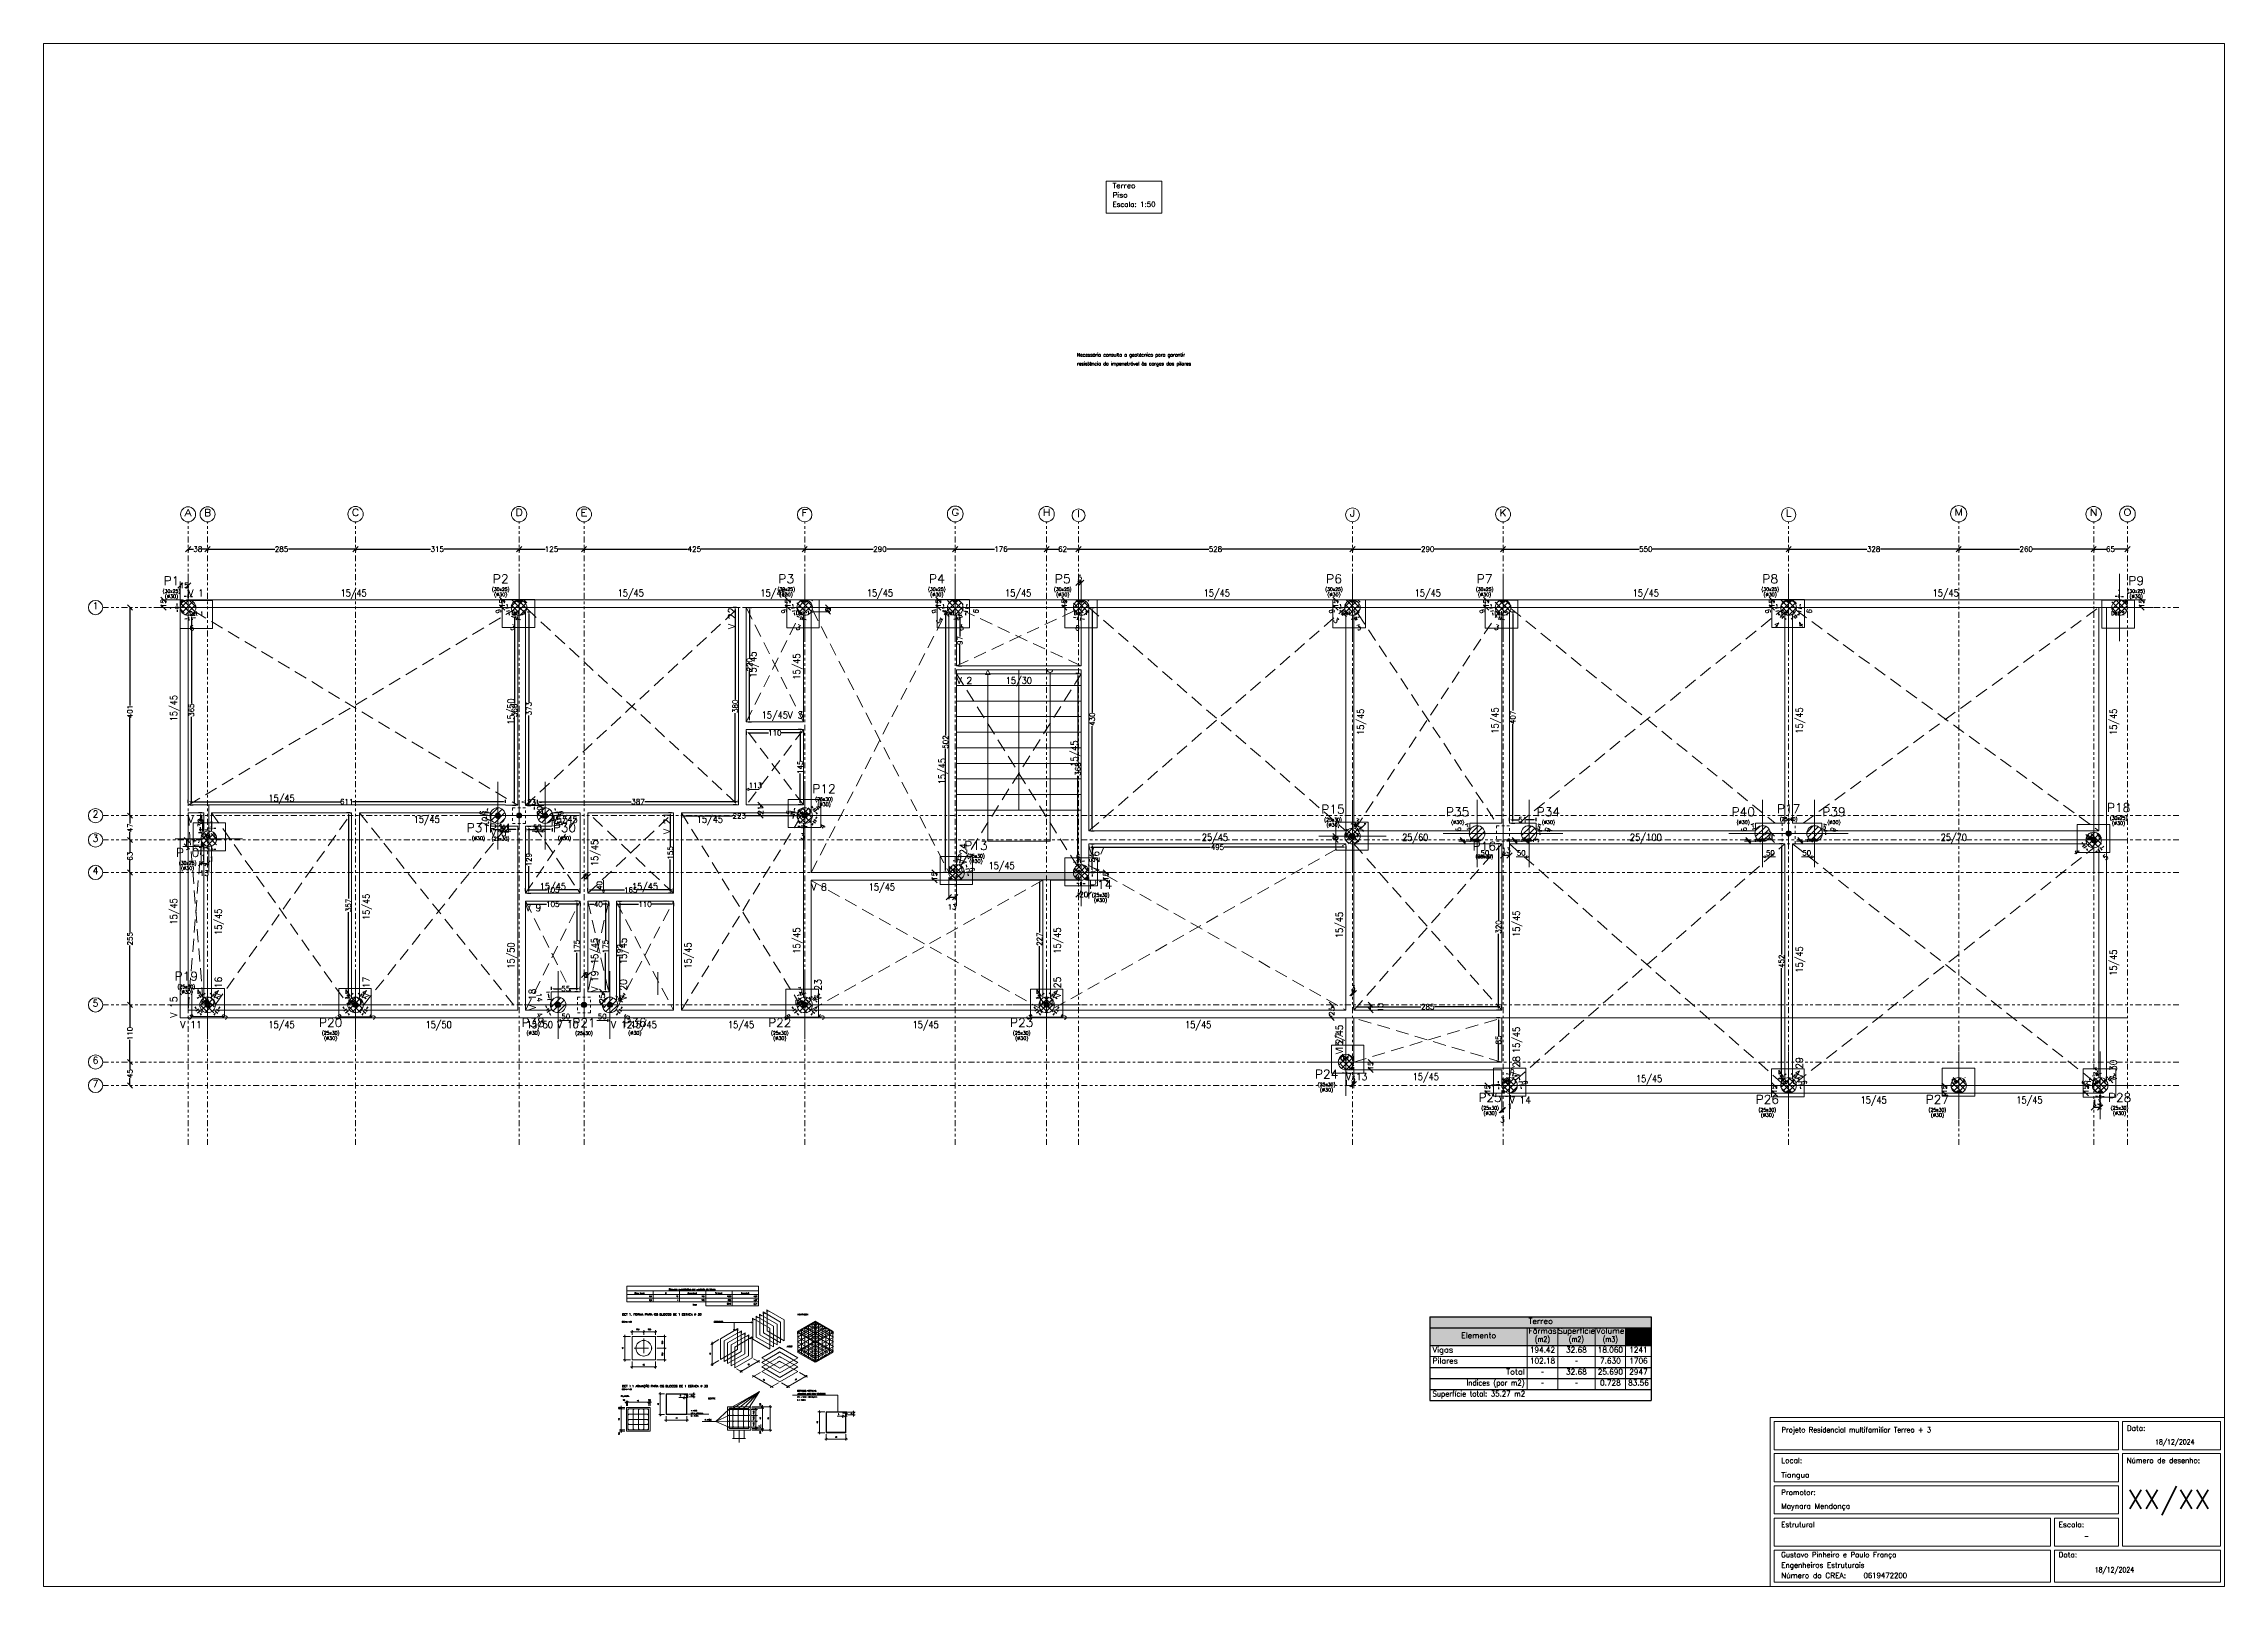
# Model space of a CAD drawing. Header units: metres. Extents: x 0 to 84, y 0 to 59.4.
import ezdxf
from ezdxf.enums import TextEntityAlignment as Align

# ---------------------------------------------------------------- set-up
doc = ezdxf.new("R2010")
doc.units = ezdxf.units.M
for name, pattern in [('CENTER2', [0.84375, 0.5625, -0.09375, 0.09375, -0.09375]), ('CYPE_PUNTO', [0.075, 0, -0.075]), ('CYPE_RAYAPUNTOPUNTO', [0.45, 0.225, -0.075, 0, -0.075, 0, -0.075]), ('TRAZO_HUECO', [0.75, 0.5, -0.25])]:
    doc.linetypes.add(name, pattern=pattern)
doc.layers.get('0').update_dxf_attribs({"lineweight": 0})
for name, color, linetype, lineweight in [('COTA', 1, 'Continuous', 0), ('COTA_COTAS', 2, 'Continuous', 0), ('COTA_FORMAS', 3, 'CYPE_RAYAPUNTOPUNTO', 0), ('COTA_TEXTO', 2, 'Continuous', 0), ('COTAS_REF_LINHAS', 2, 'Continuous', 0), ('CSM_AREA', 5, 'Continuous', 0), ('CSM_LINHAS', 1, 'Continuous', 0), ('CYPE', 7, 'Continuous', 0), ('EIXOS', 1, 'CENTER2', 0), ('ESC_CONTORNO_DA_ESCADA', 3, 'Continuous', 0), ('ESC_DEGRAU', 2, 'Continuous', 0), ('ESC_GEOMETRIA_APOIO', 2, 'Continuous', 0), ('ESC_LINHA_CENTRAL', 9, 'Continuous', 0), ('FERRO', 172, 'Continuous', 0), ('FERROVISTA', 27, 'Continuous', 0), ('FINA', 7, 'Continuous', 0), ('FINAHATCH', 2, 'Continuous', 0), ('LINVISTA', 13, 'Continuous', 0), ('LJ_SIMB_ABER', 7, 'Continuous', 0), ('MEDIA', 4, 'Continuous', 0), ('MEDIAFINA', 3, 'Continuous', 0), ('PILAR_BETAO', 2, 'Continuous', 20), ('PILAR_BETAO_APOIADO', 4, 'CYPE_PUNTO', 0), ('PILAR_DIM', 4, 'Continuous', 20), ('PILAR_EIXOS', 1, 'Continuous', 0), ('PILAR_HACH', 4, 'Continuous', 0), ('PILAR_REF', 3, 'Continuous', 20), ('PONTO_FIXO', 1, 'Continuous', 0), ('QUAD_BORDA', 1, 'Continuous', 20), ('QUAD_LIMITES', 2, 'Continuous', 0), ('TABELAS', 1, 'Continuous', 9), ('TEXTO_TABELAS', 1, 'Continuous', 0), ('TEXTOFINO', 7, 'Continuous', 0), ('TEXTOGROSSO', 5, 'Continuous', 0), ('TEXTOMEDIO', 4, 'Continuous', 0), ('VIG_DIM_VIGAS', 3, 'Continuous', 15), ('VIG_FACES', 5, 'Continuous', 9), ('VIG_REF_VIGAS', 3, 'Continuous', 15)]:
    doc.layers.add(name, color=color, linetype=linetype, lineweight=lineweight)
doc.styles.add('CYPETXT', font='', dxfattribs={"height": 0.2})
doc.styles.add('CYPETXT_0.3', font='', dxfattribs={"height": 0.2})
doc.styles.get('CYPETXT').set_extended_font_data('romans')
doc.styles.get('CYPETXT_0.3').set_extended_font_data('romans')
doc.dimstyles.new('cype_arrow', dxfattribs={"dimtxt": 0.18, "dimasz": 0.075, "dimexe": 0.075, "dimexo": 0.075, "dimgap": 0, "dimtad": 0, "dimdec": 4, "dimzin": 0, "dimdsep": 46, "dimtxsty": 'CYPETXT_0.3', "dimcen": 0.09, "dimadec": 0, "dimazin": 0, "dimtfac": 1, "dimtdec": 4, "dimtofl": 0, "dimtmove": 2, "dimatfit": 3, "dimfxl": 1, "dimtolj": 1, "dimtzin": 0, "dimarcsym": 0})
doc.dimstyles.new('cype_oblique', dxfattribs={"dimtxt": 0.18, "dimasz": 0.18, "dimexe": 0.075, "dimexo": 0.075, "dimgap": 0, "dimtad": 0, "dimdec": 4, "dimzin": 0, "dimdsep": 46, "dimtxsty": 'CYPETXT_0.3', "dimblk": 'OBLIQUE', "dimtsz": 0.1, "dimcen": 0.09, "dimadec": 0, "dimazin": 0, "dimtfac": 1, "dimtdec": 4, "dimtofl": 0, "dimtmove": 2, "dimatfit": 3, "dimfxl": 1, "dimtolj": 1, "dimtzin": 0, "dimarcsym": 0})

# ---------------------------------------------------------------- blocks, each defined once
blk = doc.blocks.new('Eixos do pilar')
at = {"layer": 'PILAR_EIXOS'}
for p, q in [((-0.5, 0), (0.5, 0)), ((0, -0.5), (0, 0.5))]:
    blk.add_line(p, q, dxfattribs=at)
blk = doc.blocks.new('*D6')
at = {"layer": 'COTA_COTAS', "color": 0, "lineweight": -2, "transparency": 16777216}
for p, q in [((3.425, 20.088), (3.225, 20.288)), ((3.325, 20.188), (3.325, 19.903)), ((3.35, 20.188), (3.4, 20.188)), ((3.425, 19.188), (3.225, 19.388)), ((3.325, 19.288), (3.325, 19.572)), ((3.35, 19.288), (3.4, 19.288))]:
    blk.add_line(p, q, dxfattribs=at)
at = {"layer": 'Defpoints', "color": 0, "transparency": 16777216}
for p in [(3.275, 20.188), (3.325, 20.188), (3.275, 19.288)]:
    blk.add_point(p, dxfattribs=at)
at = {"layer": 'COTA_COTAS', "color": 0, "transparency": 16777216, "insert": (3.325, 19.738), "char_height": 0.2, "attachment_point": 5, "rotation": 90, "style": 'CYPETXT_0.3'}
blk.add_mtext('\\A1;45', dxfattribs=at)
blk = doc.blocks.new('_OBLIQUE')
at = {"color": 0, "linetype": 'ByBlock', "lineweight": -2}
blk.add_line((-0.5, -0.5), (0.5, 0.5), dxfattribs=at)
blk = doc.blocks.new('*D7')
at = {"layer": 'COTA_COTAS', "color": 0, "lineweight": -2, "transparency": 16777216}
for p, q in [((3.425, 22.288), (3.225, 22.488)), ((3.325, 22.388), (3.325, 21.534)), ((3.35, 22.388), (3.4, 22.388)), ((3.325, 20.188), (3.325, 21.042)), ((3.425, 20.088), (3.225, 20.288)), ((3.35, 20.188), (3.4, 20.188))]:
    blk.add_line(p, q, dxfattribs=at)
at = {"layer": 'Defpoints', "color": 0, "transparency": 16777216}
for p in [(3.275, 22.388), (3.325, 22.388), (3.275, 20.188)]:
    blk.add_point(p, dxfattribs=at)
at = {"layer": 'COTA_COTAS', "color": 0, "transparency": 16777216, "insert": (3.325, 21.288), "char_height": 0.2, "attachment_point": 5, "rotation": 90, "style": 'CYPETXT_0.3'}
blk.add_mtext('\\A1;110', dxfattribs=at)
blk = doc.blocks.new('*D8')
at = {"layer": 'COTA_COTAS', "color": 0, "lineweight": -2, "transparency": 16777216}
for p, q in [((3.425, 27.388), (3.225, 27.588)), ((3.325, 27.488), (3.325, 25.2)), ((3.35, 27.488), (3.4, 27.488)), ((3.325, 22.388), (3.325, 24.676)), ((3.425, 22.288), (3.225, 22.488)), ((3.35, 22.388), (3.4, 22.388))]:
    blk.add_line(p, q, dxfattribs=at)
at = {"layer": 'Defpoints', "color": 0, "transparency": 16777216}
for p in [(3.275, 27.488), (3.325, 27.488), (3.275, 22.388)]:
    blk.add_point(p, dxfattribs=at)
at = {"layer": 'COTA_COTAS', "color": 0, "transparency": 16777216, "insert": (3.325, 24.938), "char_height": 0.2, "attachment_point": 5, "rotation": 90, "style": 'CYPETXT_0.3'}
blk.add_mtext('\\A1;255', dxfattribs=at)
blk = doc.blocks.new('*D9')
at = {"layer": 'COTA_COTAS', "color": 0, "lineweight": -2, "transparency": 16777216}
for p, q in [((3.425, 28.638), (3.225, 28.838)), ((3.325, 28.738), (3.325, 28.273)), ((3.35, 28.738), (3.4, 28.738)), ((3.325, 27.488), (3.325, 27.953)), ((3.425, 27.388), (3.225, 27.588)), ((3.35, 27.488), (3.4, 27.488))]:
    blk.add_line(p, q, dxfattribs=at)
at = {"layer": 'Defpoints', "color": 0, "transparency": 16777216}
for p in [(3.275, 28.738), (3.325, 28.738), (3.275, 27.488)]:
    blk.add_point(p, dxfattribs=at)
at = {"layer": 'COTA_COTAS', "color": 0, "transparency": 16777216, "insert": (3.325, 28.113), "char_height": 0.2, "attachment_point": 5, "rotation": 90, "style": 'CYPETXT_0.3'}
blk.add_mtext('\\A1;63', dxfattribs=at)
blk = doc.blocks.new('*D10')
at = {"layer": 'COTA_COTAS', "color": 0, "lineweight": -2, "transparency": 16777216}
for p, q in [((3.425, 29.576), (3.225, 29.776)), ((3.325, 29.676), (3.325, 29.373)), ((3.35, 29.676), (3.4, 29.676)), ((3.425, 28.638), (3.225, 28.838)), ((3.325, 28.738), (3.325, 29.041)), ((3.35, 28.738), (3.4, 28.738))]:
    blk.add_line(p, q, dxfattribs=at)
at = {"layer": 'Defpoints', "color": 0, "transparency": 16777216}
for p in [(3.275, 29.676), (3.325, 29.676), (3.275, 28.738)]:
    blk.add_point(p, dxfattribs=at)
at = {"layer": 'COTA_COTAS', "color": 0, "transparency": 16777216, "insert": (3.325, 29.207), "char_height": 0.2, "attachment_point": 5, "rotation": 90, "style": 'CYPETXT_0.3'}
blk.add_mtext('\\A1;47', dxfattribs=at)
blk = doc.blocks.new('*D11')
at = {"layer": 'COTA_COTAS', "color": 0, "lineweight": -2, "transparency": 16777216}
for p, q in [((3.425, 37.588), (3.225, 37.788)), ((3.325, 37.688), (3.325, 33.915)), ((3.35, 37.688), (3.4, 37.688)), ((3.325, 29.676), (3.325, 33.448)), ((3.425, 29.576), (3.225, 29.776)), ((3.35, 29.676), (3.4, 29.676))]:
    blk.add_line(p, q, dxfattribs=at)
at = {"layer": 'Defpoints', "color": 0, "transparency": 16777216}
for p in [(3.275, 37.688), (3.325, 37.688), (3.275, 29.676)]:
    blk.add_point(p, dxfattribs=at)
at = {"layer": 'COTA_COTAS', "color": 0, "transparency": 16777216, "insert": (3.325, 33.682), "char_height": 0.2, "attachment_point": 5, "rotation": 90, "style": 'CYPETXT_0.3'}
blk.add_mtext('\\A1;401', dxfattribs=at)
blk = doc.blocks.new('*D12')
at = {"layer": 'COTA_COTAS', "color": 0, "lineweight": -2, "transparency": 16777216}
for p, q in [((5.465, 39.838), (5.665, 40.038)), ((5.565, 39.938), (5.776, 39.938)), ((5.565, 39.913), (5.565, 39.863)), ((6.315, 39.938), (6.104, 39.938)), ((6.215, 39.838), (6.415, 40.038)), ((6.315, 39.913), (6.315, 39.863))]:
    blk.add_line(p, q, dxfattribs=at)
at = {"layer": 'Defpoints', "color": 0, "transparency": 16777216}
for p in [(5.565, 39.988), (6.315, 39.988), (6.315, 39.938)]:
    blk.add_point(p, dxfattribs=at)
at = {"layer": 'COTA_COTAS', "color": 0, "transparency": 16777216, "insert": (5.94, 39.938), "char_height": 0.2, "attachment_point": 5, "style": 'CYPETXT_0.3'}
blk.add_mtext('\\A1;38', dxfattribs=at)
blk = doc.blocks.new('*D13')
at = {"layer": 'COTA_COTAS', "color": 0, "lineweight": -2, "transparency": 16777216}
for p, q in [((6.215, 39.838), (6.415, 40.038)), ((6.315, 39.938), (8.903, 39.938)), ((6.315, 39.913), (6.315, 39.863)), ((12.015, 39.938), (9.427, 39.938)), ((11.915, 39.838), (12.115, 40.038)), ((12.015, 39.913), (12.015, 39.863))]:
    blk.add_line(p, q, dxfattribs=at)
at = {"layer": 'Defpoints', "color": 0, "transparency": 16777216}
for p in [(6.315, 39.988), (12.015, 39.988), (12.015, 39.938)]:
    blk.add_point(p, dxfattribs=at)
at = {"layer": 'COTA_COTAS', "color": 0, "transparency": 16777216, "insert": (9.165, 39.938), "char_height": 0.2, "attachment_point": 5, "style": 'CYPETXT_0.3'}
blk.add_mtext('\\A1;285', dxfattribs=at)
blk = doc.blocks.new('*D14')
at = {"layer": 'COTA_COTAS', "color": 0, "lineweight": -2, "transparency": 16777216}
for p, q in [((11.915, 39.838), (12.115, 40.038)), ((12.015, 39.938), (14.904, 39.938)), ((12.015, 39.913), (12.015, 39.863)), ((18.315, 39.938), (15.426, 39.938)), ((18.215, 39.838), (18.415, 40.038)), ((18.315, 39.913), (18.315, 39.863))]:
    blk.add_line(p, q, dxfattribs=at)
at = {"layer": 'Defpoints', "color": 0, "transparency": 16777216}
for p in [(12.015, 39.988), (18.315, 39.988), (18.315, 39.938)]:
    blk.add_point(p, dxfattribs=at)
at = {"layer": 'COTA_COTAS', "color": 0, "transparency": 16777216, "insert": (15.165, 39.938), "char_height": 0.2, "attachment_point": 5, "style": 'CYPETXT_0.3'}
blk.add_mtext('\\A1;315', dxfattribs=at)
blk = doc.blocks.new('*D15')
at = {"layer": 'COTA_COTAS', "color": 0, "lineweight": -2, "transparency": 16777216}
for p, q in [((18.215, 39.838), (18.415, 40.038)), ((18.315, 39.938), (19.319, 39.938)), ((18.315, 39.913), (18.315, 39.863)), ((20.815, 39.938), (19.811, 39.938)), ((20.715, 39.838), (20.915, 40.038)), ((20.815, 39.913), (20.815, 39.863))]:
    blk.add_line(p, q, dxfattribs=at)
at = {"layer": 'Defpoints', "color": 0, "transparency": 16777216}
for p in [(18.315, 39.988), (20.815, 39.988), (20.815, 39.938)]:
    blk.add_point(p, dxfattribs=at)
at = {"layer": 'COTA_COTAS', "color": 0, "transparency": 16777216, "insert": (19.565, 39.938), "char_height": 0.2, "attachment_point": 5, "style": 'CYPETXT_0.3'}
blk.add_mtext('\\A1;125', dxfattribs=at)
blk = doc.blocks.new('*D16')
at = {"layer": 'COTA_COTAS', "color": 0, "lineweight": -2, "transparency": 16777216}
for p, q in [((20.715, 39.838), (20.915, 40.038)), ((20.815, 39.938), (24.803, 39.938)), ((20.815, 39.913), (20.815, 39.863)), ((29.315, 39.938), (25.327, 39.938)), ((29.215, 39.838), (29.415, 40.038)), ((29.315, 39.913), (29.315, 39.863))]:
    blk.add_line(p, q, dxfattribs=at)
at = {"layer": 'Defpoints', "color": 0, "transparency": 16777216}
for p in [(20.815, 39.988), (29.315, 39.988), (29.315, 39.938)]:
    blk.add_point(p, dxfattribs=at)
at = {"layer": 'COTA_COTAS', "color": 0, "transparency": 16777216, "insert": (25.065, 39.938), "char_height": 0.2, "attachment_point": 5, "style": 'CYPETXT_0.3'}
blk.add_mtext('\\A1;425', dxfattribs=at)
blk = doc.blocks.new('*D17')
at = {"layer": 'COTA_COTAS', "color": 0, "lineweight": -2, "transparency": 16777216}
for p, q in [((29.215, 39.838), (29.415, 40.038)), ((29.315, 39.938), (31.953, 39.938)), ((29.315, 39.913), (29.315, 39.863)), ((35.115, 39.938), (32.477, 39.938)), ((35.015, 39.838), (35.215, 40.038)), ((35.115, 39.913), (35.115, 39.863))]:
    blk.add_line(p, q, dxfattribs=at)
at = {"layer": 'Defpoints', "color": 0, "transparency": 16777216}
for p in [(29.315, 39.988), (35.115, 39.988), (35.115, 39.938)]:
    blk.add_point(p, dxfattribs=at)
at = {"layer": 'COTA_COTAS', "color": 0, "transparency": 16777216, "insert": (32.215, 39.938), "char_height": 0.2, "attachment_point": 5, "style": 'CYPETXT_0.3'}
blk.add_mtext('\\A1;290', dxfattribs=at)
blk = doc.blocks.new('*D18')
at = {"layer": 'COTA_COTAS', "color": 0, "lineweight": -2, "transparency": 16777216}
for p, q in [((35.015, 39.838), (35.215, 40.038)), ((35.115, 39.938), (36.629, 39.938)), ((35.115, 39.913), (35.115, 39.863)), ((38.635, 39.938), (37.121, 39.938)), ((38.535, 39.838), (38.735, 40.038)), ((38.635, 39.913), (38.635, 39.863))]:
    blk.add_line(p, q, dxfattribs=at)
at = {"layer": 'Defpoints', "color": 0, "transparency": 16777216}
for p in [(35.115, 39.988), (38.635, 39.988), (38.635, 39.938)]:
    blk.add_point(p, dxfattribs=at)
at = {"layer": 'COTA_COTAS', "color": 0, "transparency": 16777216, "insert": (36.875, 39.938), "char_height": 0.2, "attachment_point": 5, "style": 'CYPETXT_0.3'}
blk.add_mtext('\\A1;176', dxfattribs=at)
blk = doc.blocks.new('*D19')
at = {"layer": 'COTA_COTAS', "color": 0, "lineweight": -2, "transparency": 16777216}
for p, q in [((38.535, 39.838), (38.735, 40.038)), ((38.635, 39.938), (39.091, 39.938)), ((38.635, 39.913), (38.635, 39.863)), ((39.865, 39.938), (39.409, 39.938)), ((39.765, 39.838), (39.965, 40.038)), ((39.865, 39.913), (39.865, 39.863))]:
    blk.add_line(p, q, dxfattribs=at)
at = {"layer": 'Defpoints', "color": 0, "transparency": 16777216}
for p in [(38.635, 39.988), (39.865, 39.988), (39.865, 39.938)]:
    blk.add_point(p, dxfattribs=at)
at = {"layer": 'COTA_COTAS', "color": 0, "transparency": 16777216, "insert": (39.25, 39.938), "char_height": 0.2, "attachment_point": 5, "style": 'CYPETXT_0.3'}
blk.add_mtext('\\A1;62', dxfattribs=at)
blk = doc.blocks.new('*D20')
at = {"layer": 'COTA_COTAS', "color": 0, "lineweight": -2, "transparency": 16777216}
for p, q in [((39.765, 39.838), (39.965, 40.038)), ((39.865, 39.938), (44.879, 39.938)), ((39.865, 39.913), (39.865, 39.863)), ((50.415, 39.938), (45.401, 39.938)), ((50.315, 39.838), (50.515, 40.038)), ((50.415, 39.913), (50.415, 39.863))]:
    blk.add_line(p, q, dxfattribs=at)
at = {"layer": 'Defpoints', "color": 0, "transparency": 16777216}
for p in [(39.865, 39.988), (50.415, 39.988), (50.415, 39.938)]:
    blk.add_point(p, dxfattribs=at)
at = {"layer": 'COTA_COTAS', "color": 0, "transparency": 16777216, "insert": (45.14, 39.938), "char_height": 0.2, "attachment_point": 5, "style": 'CYPETXT_0.3'}
blk.add_mtext('\\A1;528', dxfattribs=at)
blk = doc.blocks.new('*D21')
at = {"layer": 'COTA_COTAS', "color": 0, "lineweight": -2, "transparency": 16777216}
for p, q in [((50.315, 39.838), (50.515, 40.038)), ((50.415, 39.938), (53.053, 39.938)), ((50.415, 39.913), (50.415, 39.863)), ((56.215, 39.938), (53.577, 39.938)), ((56.115, 39.838), (56.315, 40.038)), ((56.215, 39.913), (56.215, 39.863))]:
    blk.add_line(p, q, dxfattribs=at)
at = {"layer": 'Defpoints', "color": 0, "transparency": 16777216}
for p in [(50.415, 39.988), (56.215, 39.988), (56.215, 39.938)]:
    blk.add_point(p, dxfattribs=at)
at = {"layer": 'COTA_COTAS', "color": 0, "transparency": 16777216, "insert": (53.315, 39.938), "char_height": 0.2, "attachment_point": 5, "style": 'CYPETXT_0.3'}
blk.add_mtext('\\A1;290', dxfattribs=at)
blk = doc.blocks.new('*D22')
at = {"layer": 'COTA_COTAS', "color": 0, "lineweight": -2, "transparency": 16777216}
for p, q in [((56.115, 39.838), (56.315, 40.038)), ((56.215, 39.938), (61.454, 39.938)), ((56.215, 39.913), (56.215, 39.863)), ((67.215, 39.938), (61.976, 39.938)), ((67.115, 39.838), (67.315, 40.038)), ((67.215, 39.913), (67.215, 39.863))]:
    blk.add_line(p, q, dxfattribs=at)
at = {"layer": 'Defpoints', "color": 0, "transparency": 16777216}
for p in [(56.215, 39.988), (67.215, 39.988), (67.215, 39.938)]:
    blk.add_point(p, dxfattribs=at)
at = {"layer": 'COTA_COTAS', "color": 0, "transparency": 16777216, "insert": (61.715, 39.938), "char_height": 0.2, "attachment_point": 5, "style": 'CYPETXT_0.3'}
blk.add_mtext('\\A1;550', dxfattribs=at)
blk = doc.blocks.new('*D23')
at = {"layer": 'COTA_COTAS', "color": 0, "lineweight": -2, "transparency": 16777216}
for p, q in [((67.115, 39.838), (67.315, 40.038)), ((67.215, 39.938), (70.229, 39.938)), ((67.215, 39.913), (67.215, 39.863)), ((73.765, 39.938), (70.751, 39.938)), ((73.665, 39.838), (73.865, 40.038)), ((73.765, 39.913), (73.765, 39.863))]:
    blk.add_line(p, q, dxfattribs=at)
at = {"layer": 'Defpoints', "color": 0, "transparency": 16777216}
for p in [(67.215, 39.988), (73.765, 39.988), (73.765, 39.938)]:
    blk.add_point(p, dxfattribs=at)
at = {"layer": 'COTA_COTAS', "color": 0, "transparency": 16777216, "insert": (70.49, 39.938), "char_height": 0.2, "attachment_point": 5, "style": 'CYPETXT_0.3'}
blk.add_mtext('\\A1;328', dxfattribs=at)
blk = doc.blocks.new('*D24')
at = {"layer": 'COTA_COTAS', "color": 0, "lineweight": -2, "transparency": 16777216}
for p, q in [((73.665, 39.838), (73.865, 40.038)), ((73.765, 39.938), (76.103, 39.938)), ((73.765, 39.913), (73.765, 39.863)), ((78.965, 39.938), (76.627, 39.938)), ((78.865, 39.838), (79.065, 40.038)), ((78.965, 39.913), (78.965, 39.863))]:
    blk.add_line(p, q, dxfattribs=at)
at = {"layer": 'Defpoints', "color": 0, "transparency": 16777216}
for p in [(73.765, 39.988), (78.965, 39.988), (78.965, 39.938)]:
    blk.add_point(p, dxfattribs=at)
at = {"layer": 'COTA_COTAS', "color": 0, "transparency": 16777216, "insert": (76.365, 39.938), "char_height": 0.2, "attachment_point": 5, "style": 'CYPETXT_0.3'}
blk.add_mtext('\\A1;260', dxfattribs=at)
blk = doc.blocks.new('*D25')
at = {"layer": 'COTA_COTAS', "color": 0, "lineweight": -2, "transparency": 16777216}
for p, q in [((78.865, 39.838), (79.065, 40.038)), ((78.965, 39.938), (79.455, 39.938)), ((78.965, 39.913), (78.965, 39.863)), ((80.265, 39.938), (79.775, 39.938)), ((80.165, 39.838), (80.365, 40.038)), ((80.265, 39.913), (80.265, 39.863))]:
    blk.add_line(p, q, dxfattribs=at)
at = {"layer": 'Defpoints', "color": 0, "transparency": 16777216}
for p in [(78.965, 39.988), (80.265, 39.988), (80.265, 39.938)]:
    blk.add_point(p, dxfattribs=at)
at = {"layer": 'COTA_COTAS', "color": 0, "transparency": 16777216, "insert": (79.615, 39.938), "char_height": 0.2, "attachment_point": 5, "style": 'CYPETXT_0.3'}
blk.add_mtext('\\A1;65', dxfattribs=at)
blk = doc.blocks.new('*D26')
at = {"layer": 'COTA_TEXTO', "color": 0, "lineweight": -2, "transparency": 16777216}
for p, q in [((6.39, 29.192895), (6.315, 29.192895)), ((6.465, 29.142895), (6.465, 29.267895)), ((6.485, 29.142895), (6.485, 29.267895)), ((6.56, 29.192895), (6.635, 29.192895))]:
    blk.add_line(p, q, dxfattribs=at)
at = {"layer": 'COTA_TEXTO', "color": 0, "transparency": 16777216}
for points in [[(6.39, 29.205395), (6.39, 29.180395), (6.465, 29.192895)], [(6.56, 29.205395), (6.56, 29.180395), (6.485, 29.192895)]]:
    blk.add_solid(points, dxfattribs=at)
at = {"layer": 'Defpoints', "color": 0, "transparency": 16777216}
for p in [(6.465, 29.067895), (6.485, 29.192895), (6.485, 29.067895)]:
    blk.add_point(p, dxfattribs=at)
at = {"layer": 'COTA_TEXTO', "color": 0, "transparency": 16777216, "insert": (6.475, 29.367895), "char_height": 0.2, "attachment_point": 5, "style": 'CYPETXT_0.3'}
blk.add_mtext('\\A1;1', dxfattribs=at)
blk = doc.blocks.new('*D27')
at = {"layer": 'COTA_TEXTO', "color": 0, "lineweight": -2, "transparency": 16777216}
for p, q in [((6.39, 28.382895), (6.315, 28.382895)), ((6.465, 28.432895), (6.465, 28.307895)), ((6.485, 28.432895), (6.485, 28.307895)), ((6.56, 28.382895), (6.635, 28.382895))]:
    blk.add_line(p, q, dxfattribs=at)
at = {"layer": 'COTA_TEXTO', "color": 0, "transparency": 16777216}
for points in [[(6.39, 28.395395), (6.39, 28.370395), (6.465, 28.382895)], [(6.56, 28.395395), (6.56, 28.370395), (6.485, 28.382895)]]:
    blk.add_solid(points, dxfattribs=at)
at = {"layer": 'Defpoints', "color": 0, "transparency": 16777216}
for p in [(6.465, 28.507895), (6.465, 28.382895), (6.485, 28.507895)]:
    blk.add_point(p, dxfattribs=at)
at = {"layer": 'COTA_TEXTO', "color": 0, "transparency": 16777216, "insert": (6.475, 28.007895), "char_height": 0.2, "attachment_point": 5, "style": 'CYPETXT_0.3'}
blk.add_mtext('\\A1;1', dxfattribs=at)
blk = doc.blocks.new('*D28')
at = {"layer": 'COTA_TEXTO', "color": 0, "lineweight": -2, "transparency": 16777216}
for p, q in [((6.472, 22.794), (6.41, 22.835)), ((6.507, 22.71), (6.576, 22.814)), ((6.567, 22.67), (6.636, 22.774)), ((6.657, 22.67), (6.719, 22.629))]:
    blk.add_line(p, q, dxfattribs=at)
at = {"layer": 'COTA_TEXTO', "color": 0, "transparency": 16777216}
for points in [[(6.479, 22.804), (6.465, 22.783), (6.534, 22.752)], [(6.664, 22.681), (6.65, 22.66), (6.594, 22.712)]]:
    blk.add_solid(points, dxfattribs=at)
at = {"layer": 'Defpoints', "color": 0, "transparency": 16777216}
for p in [(6.594, 22.712), (6.465, 22.648), (6.525, 22.608)]:
    blk.add_point(p, dxfattribs=at)
at = {"layer": 'COTA_TEXTO', "color": 0, "transparency": 16777216, "insert": (6.661, 22.878), "char_height": 0.2, "attachment_point": 5, "rotation": 326.30993, "style": 'CYPETXT_0.3'}
blk.add_mtext('\\A1;4', dxfattribs=at)
blk = doc.blocks.new('*D29')
at = {"layer": 'COTA_TEXTO', "color": 0, "lineweight": -2, "transparency": 16777216}
for p, q in [((6.6, 22.053), (6.555, 21.993)), ((6.605, 22.143), (6.705, 22.068)), ((6.665, 22.223), (6.765, 22.148)), ((6.75, 22.253), (6.795, 22.313))]:
    blk.add_line(p, q, dxfattribs=at)
at = {"layer": 'COTA_TEXTO', "color": 0, "transparency": 16777216}
for points in [[(6.59, 22.06), (6.61, 22.045), (6.645, 22.113)], [(6.74, 22.26), (6.76, 22.245), (6.705, 22.193)]]:
    blk.add_solid(points, dxfattribs=at)
at = {"layer": 'Defpoints', "color": 0, "transparency": 16777216}
for p in [(6.545, 22.188), (6.605, 22.268), (6.645, 22.113)]:
    blk.add_point(p, dxfattribs=at)
at = {"layer": 'COTA_TEXTO', "color": 0, "transparency": 16777216, "insert": (6.977, 21.926), "char_height": 0.2, "attachment_point": 5, "rotation": 53.1301, "style": 'CYPETXT_0.3'}
blk.add_mtext('\\A1;5', dxfattribs=at)
blk = doc.blocks.new('*D30')
at = {"layer": 'COTA_TEXTO', "color": 0, "lineweight": -2, "transparency": 16777216}
for p, q in [((11.58, 22.253), (11.535, 22.313)), ((11.665, 22.223), (11.565, 22.148)), ((11.725, 22.143), (11.625, 22.068)), ((11.73, 22.053), (11.775, 21.993))]:
    blk.add_line(p, q, dxfattribs=at)
at = {"layer": 'COTA_TEXTO', "color": 0, "transparency": 16777216}
for points in [[(11.59, 22.26), (11.57, 22.245), (11.625, 22.193)], [(11.74, 22.06), (11.72, 22.045), (11.685, 22.113)]]:
    blk.add_solid(points, dxfattribs=at)
at = {"layer": 'Defpoints', "color": 0, "transparency": 16777216}
for p in [(11.625, 22.193), (11.725, 22.268), (11.785, 22.188)]:
    blk.add_point(p, dxfattribs=at)
at = {"layer": 'COTA_TEXTO', "color": 0, "transparency": 16777216, "insert": (11.353, 21.926), "char_height": 0.2, "attachment_point": 5, "rotation": 306.8699, "style": 'CYPETXT_0.3'}
blk.add_mtext('\\A1;5', dxfattribs=at)
blk = doc.blocks.new('*D31')
at = {"layer": 'COTA_TEXTO', "color": 0, "lineweight": -2, "transparency": 16777216}
for p, q in [((11.763, 22.67), (11.694, 22.774)), ((11.823, 22.71), (11.754, 22.814)), ((11.858, 22.794), (11.92, 22.835)), ((11.673, 22.67), (11.611, 22.629))]:
    blk.add_line(p, q, dxfattribs=at)
at = {"layer": 'COTA_TEXTO', "color": 0, "transparency": 16777216}
for points in [[(11.666, 22.681), (11.68, 22.66), (11.736, 22.712)], [(11.851, 22.804), (11.865, 22.783), (11.796, 22.752)]]:
    blk.add_solid(points, dxfattribs=at)
at = {"layer": 'Defpoints', "color": 0, "transparency": 16777216}
for p in [(11.796, 22.752), (11.805, 22.608), (11.865, 22.648)]:
    blk.add_point(p, dxfattribs=at)
at = {"layer": 'COTA_TEXTO', "color": 0, "transparency": 16777216, "insert": (11.669, 22.878), "char_height": 0.2, "attachment_point": 5, "rotation": 33.69007, "style": 'CYPETXT_0.3'}
blk.add_mtext('\\A1;4', dxfattribs=at)
blk = doc.blocks.new('*D32')
at = {"layer": 'COTA_TEXTO', "color": 0, "lineweight": -2, "transparency": 16777216}
for p, q in [((11.79, 29.788), (11.665, 29.788)), ((11.74, 29.713), (11.74, 26.479)), ((11.74, 22.723), (11.74, 25.957)), ((11.79, 22.648), (11.665, 22.648))]:
    blk.add_line(p, q, dxfattribs=at)
at = {"layer": 'COTA_TEXTO', "color": 0, "transparency": 16777216}
for points in [[(11.727, 29.713), (11.752, 29.713), (11.74, 29.788)], [(11.727, 22.723), (11.752, 22.723), (11.74, 22.648)]]:
    blk.add_solid(points, dxfattribs=at)
at = {"layer": 'Defpoints', "color": 0, "transparency": 16777216}
for p in [(11.74, 29.788), (11.865, 29.788), (11.865, 22.648)]:
    blk.add_point(p, dxfattribs=at)
at = {"layer": 'COTA_TEXTO', "color": 0, "transparency": 16777216, "insert": (11.74, 26.218), "char_height": 0.2, "attachment_point": 5, "rotation": 90, "style": 'CYPETXT_0.3'}
blk.add_mtext('\\A1;357', dxfattribs=at)
blk = doc.blocks.new('*D33')
at = {"layer": 'COTA_TEXTO', "color": 0, "lineweight": -2, "transparency": 16777216}
for p, q in [((35.112, 27.924), (35.038, 27.936)), ((35.177, 27.862), (35.198, 27.985)), ((35.297, 27.842), (35.318, 27.965)), ((35.38, 27.879), (35.454, 27.867))]:
    blk.add_line(p, q, dxfattribs=at)
at = {"layer": 'COTA_TEXTO', "color": 0, "transparency": 16777216}
for points in [[(35.114, 27.936), (35.11, 27.911), (35.186, 27.911)], [(35.382, 27.891), (35.377, 27.867), (35.306, 27.891)]]:
    blk.add_solid(points, dxfattribs=at)
at = {"layer": 'Defpoints', "color": 0, "transparency": 16777216}
for p in [(35.165, 27.788), (35.285, 27.768), (35.306, 27.891)]:
    blk.add_point(p, dxfattribs=at)
at = {"layer": 'COTA_TEXTO', "color": 0, "transparency": 16777216, "insert": (35.274, 28.075), "char_height": 0.2, "attachment_point": 5, "rotation": 350.53768, "style": 'CYPETXT_0.3'}
blk.add_mtext('\\A1;6', dxfattribs=at)
blk = doc.blocks.new('*D34')
at = {"layer": 'COTA_TEXTO', "color": 0, "lineweight": -2, "transparency": 16777216}
for p, q in [((35.556, 27.702), (35.544, 27.776)), ((35.519, 27.62), (35.642, 27.641)), ((35.539, 27.5), (35.662, 27.521)), ((35.601, 27.434), (35.613, 27.36))]:
    blk.add_line(p, q, dxfattribs=at)
at = {"layer": 'COTA_TEXTO', "color": 0, "transparency": 16777216}
for points in [[(35.568, 27.704), (35.544, 27.7), (35.568, 27.628)], [(35.613, 27.437), (35.588, 27.432), (35.588, 27.508)]]:
    blk.add_solid(points, dxfattribs=at)
at = {"layer": 'Defpoints', "color": 0, "transparency": 16777216}
for p in [(35.445, 27.608), (35.465, 27.488), (35.588, 27.508)]:
    blk.add_point(p, dxfattribs=at)
at = {"layer": 'COTA_TEXTO', "color": 0, "transparency": 16777216, "insert": (35.752, 27.597), "char_height": 0.2, "attachment_point": 5, "rotation": 279.46232, "style": 'CYPETXT_0.3'}
blk.add_mtext('\\A1;6', dxfattribs=at)
blk = doc.blocks.new('*D35')
at = {"layer": 'COTA_TEXTO', "color": 0, "lineweight": -2, "transparency": 16777216}
for p, q in [((39.75, 27.879), (39.676, 27.867)), ((39.833, 27.842), (39.812, 27.965)), ((39.953, 27.862), (39.932, 27.985)), ((40.018, 27.924), (40.092, 27.936))]:
    blk.add_line(p, q, dxfattribs=at)
at = {"layer": 'COTA_TEXTO', "color": 0, "transparency": 16777216}
for points in [[(39.748, 27.891), (39.753, 27.867), (39.824, 27.891)], [(40.016, 27.936), (40.02, 27.911), (39.944, 27.911)]]:
    blk.add_solid(points, dxfattribs=at)
at = {"layer": 'Defpoints', "color": 0, "transparency": 16777216}
for p in [(39.845, 27.768), (39.944, 27.911), (39.965, 27.788)]:
    blk.add_point(p, dxfattribs=at)
at = {"layer": 'COTA_TEXTO', "color": 0, "transparency": 16777216, "insert": (39.856, 28.075), "char_height": 0.2, "attachment_point": 5, "rotation": 9.46232, "style": 'CYPETXT_0.3'}
blk.add_mtext('\\A1;6', dxfattribs=at)
blk = doc.blocks.new('*D36')
at = {"layer": 'COTA_TEXTO', "color": 0, "lineweight": -2, "transparency": 16777216}
for p, q in [((39.89, 35.148), (39.765, 35.148)), ((39.84, 35.073), (39.84, 31.728)), ((39.84, 27.863), (39.84, 31.207)), ((39.89, 27.788), (39.765, 27.788))]:
    blk.add_line(p, q, dxfattribs=at)
at = {"layer": 'COTA_TEXTO', "color": 0, "transparency": 16777216}
for points in [[(39.828, 35.073), (39.853, 35.073), (39.84, 35.148)], [(39.828, 27.863), (39.853, 27.863), (39.84, 27.788)]]:
    blk.add_solid(points, dxfattribs=at)
at = {"layer": 'Defpoints', "color": 0, "transparency": 16777216}
for p in [(39.84, 35.148), (39.965, 35.148), (39.965, 27.788)]:
    blk.add_point(p, dxfattribs=at)
at = {"layer": 'COTA_TEXTO', "color": 0, "transparency": 16777216, "insert": (39.84, 31.468), "char_height": 0.2, "attachment_point": 5, "rotation": 90, "style": 'CYPETXT_0.3'}
blk.add_mtext('\\A1;368', dxfattribs=at)
blk = doc.blocks.new('*D37')
at = {"layer": 'COTA_TEXTO', "color": 0, "lineweight": -2, "transparency": 16777216}
for p, q in [((29.13, 29.263), (29.055, 29.263)), ((29.205, 29.313), (29.205, 29.188)), ((29.265, 29.313), (29.265, 29.188)), ((29.34, 29.263), (29.415, 29.263))]:
    blk.add_line(p, q, dxfattribs=at)
at = {"layer": 'COTA_TEXTO', "color": 0, "transparency": 16777216}
for points in [[(29.13, 29.275), (29.13, 29.25), (29.205, 29.263)], [(29.34, 29.275), (29.34, 29.25), (29.265, 29.263)]]:
    blk.add_solid(points, dxfattribs=at)
at = {"layer": 'Defpoints', "color": 0, "transparency": 16777216}
for p in [(29.205, 29.388), (29.205, 29.263), (29.265, 29.388)]:
    blk.add_point(p, dxfattribs=at)
at = {"layer": 'COTA_TEXTO', "color": 0, "transparency": 16777216, "insert": (29.235, 28.885), "char_height": 0.2, "attachment_point": 5, "style": 'CYPETXT_0.3'}
blk.add_mtext('\\A1;3', dxfattribs=at)
blk = doc.blocks.new('*D38')
at = {"layer": 'COTA_TEXTO', "color": 0, "lineweight": -2, "transparency": 16777216}
for p, q in [((28.931, 29.703), (28.809, 29.727)), ((28.951, 29.803), (28.829, 29.827)), ((28.868, 29.639), (28.853, 29.565)), ((28.917, 29.886), (28.932, 29.959))]:
    blk.add_line(p, q, dxfattribs=at)
at = {"layer": 'COTA_TEXTO', "color": 0, "transparency": 16777216}
for points in [[(28.855, 29.641), (28.88, 29.636), (28.882, 29.712)], [(28.905, 29.888), (28.929, 29.884), (28.902, 29.812)]]:
    blk.add_solid(points, dxfattribs=at)
at = {"layer": 'Defpoints', "color": 0, "transparency": 16777216}
for p in [(28.902, 29.812), (29.005, 29.688), (29.025, 29.788)]:
    blk.add_point(p, dxfattribs=at)
at = {"layer": 'COTA_TEXTO', "color": 0, "transparency": 16777216, "insert": (28.72, 29.797), "char_height": 0.2, "attachment_point": 5, "rotation": 78.69007, "style": 'CYPETXT_0.3'}
blk.add_mtext('\\A1;5', dxfattribs=at)
blk = doc.blocks.new('*D39')
at = {"layer": 'COTA_TEXTO', "color": 0, "lineweight": -2, "transparency": 16777216}
for p, q in [((28.88, 22.253), (28.835, 22.313)), ((28.965, 22.223), (28.865, 22.148)), ((29.025, 22.143), (28.925, 22.068)), ((29.03, 22.053), (29.075, 21.993))]:
    blk.add_line(p, q, dxfattribs=at)
at = {"layer": 'COTA_TEXTO', "color": 0, "transparency": 16777216}
for points in [[(28.89, 22.26), (28.87, 22.245), (28.925, 22.193)], [(29.04, 22.06), (29.02, 22.045), (28.985, 22.113)]]:
    blk.add_solid(points, dxfattribs=at)
at = {"layer": 'Defpoints', "color": 0, "transparency": 16777216}
for p in [(28.925, 22.193), (29.025, 22.268), (29.085, 22.188)]:
    blk.add_point(p, dxfattribs=at)
at = {"layer": 'COTA_TEXTO', "color": 0, "transparency": 16777216, "insert": (28.653, 21.926), "char_height": 0.2, "attachment_point": 5, "rotation": 306.8699, "style": 'CYPETXT_0.3'}
blk.add_mtext('\\A1;5', dxfattribs=at)
blk = doc.blocks.new('*D40')
at = {"layer": 'COTA_TEXTO', "color": 0, "lineweight": -2, "transparency": 16777216}
for p, q in [((29.094, 22.763), (29.023, 22.739)), ((29.181, 22.739), (29.142, 22.858)), ((29.241, 22.759), (29.202, 22.878)), ((29.297, 22.83), (29.368, 22.854))]:
    blk.add_line(p, q, dxfattribs=at)
at = {"layer": 'COTA_TEXTO', "color": 0, "transparency": 16777216}
for points in [[(29.09, 22.775), (29.098, 22.751), (29.165, 22.786)], [(29.293, 22.842), (29.301, 22.818), (29.225, 22.806)]]:
    blk.add_solid(points, dxfattribs=at)
at = {"layer": 'Defpoints', "color": 0, "transparency": 16777216}
for p in [(29.225, 22.806), (29.265, 22.688), (29.205, 22.668)]:
    blk.add_point(p, dxfattribs=at)
at = {"layer": 'COTA_TEXTO', "color": 0, "transparency": 16777216, "insert": (29.14, 22.963), "char_height": 0.2, "attachment_point": 5, "rotation": 18.43495, "style": 'CYPETXT_0.3'}
blk.add_mtext('\\A1;3', dxfattribs=at)
blk = doc.blocks.new('*D41')
at = {"layer": 'COTA_TEXTO', "color": 0, "lineweight": -2, "transparency": 16777216}
for p, q in [((24.565, 29.713), (24.565, 29.588)), ((24.64, 29.663), (26.533, 29.663)), ((28.95, 29.663), (27.057, 29.663)), ((29.025, 29.713), (29.025, 29.588))]:
    blk.add_line(p, q, dxfattribs=at)
at = {"layer": 'COTA_TEXTO', "color": 0, "transparency": 16777216}
for points in [[(24.64, 29.675), (24.64, 29.65), (24.565, 29.663)], [(28.95, 29.675), (28.95, 29.65), (29.025, 29.663)]]:
    blk.add_solid(points, dxfattribs=at)
at = {"layer": 'Defpoints', "color": 0, "transparency": 16777216}
for p in [(24.565, 29.788), (24.565, 29.663), (29.025, 29.788)]:
    blk.add_point(p, dxfattribs=at)
at = {"layer": 'COTA_TEXTO', "color": 0, "transparency": 16777216, "insert": (26.795, 29.663), "char_height": 0.2, "attachment_point": 5, "style": 'CYPETXT_0.3'}
blk.add_mtext('\\A1;223', dxfattribs=at)
blk = doc.blocks.new('*D42')
at = {"layer": 'COTA_TEXTO', "color": 0, "lineweight": -2, "transparency": 16777216}
for p, q in [((78.831, 19.3), (78.708, 19.321)), ((78.851, 19.42), (78.728, 19.441)), ((78.814, 19.502), (78.826, 19.576)), ((78.769, 19.234), (78.757, 19.16))]:
    blk.add_line(p, q, dxfattribs=at)
at = {"layer": 'COTA_TEXTO', "color": 0, "transparency": 16777216}
for points in [[(78.802, 19.504), (78.826, 19.5), (78.802, 19.428)], [(78.757, 19.237), (78.782, 19.232), (78.782, 19.308)]]:
    blk.add_solid(points, dxfattribs=at)
at = {"layer": 'Defpoints', "color": 0, "transparency": 16777216}
for p in [(78.802, 19.428), (78.925, 19.408), (78.905, 19.288)]:
    blk.add_point(p, dxfattribs=at)
at = {"layer": 'COTA_TEXTO', "color": 0, "transparency": 16777216, "insert": (78.618, 19.397), "char_height": 0.2, "attachment_point": 5, "rotation": 80.53768, "style": 'CYPETXT_0.3'}
blk.add_mtext('\\A1;6', dxfattribs=at)
blk = doc.blocks.new('*D43')
at = {"layer": 'COTA_TEXTO', "color": 0, "lineweight": -2, "transparency": 16777216}
for p, q in [((78.994, 19.663), (78.923, 19.639)), ((79.081, 19.639), (79.042, 19.758)), ((79.141, 19.659), (79.102, 19.778)), ((79.197, 19.73), (79.268, 19.754))]:
    blk.add_line(p, q, dxfattribs=at)
at = {"layer": 'COTA_TEXTO', "color": 0, "transparency": 16777216}
for points in [[(78.99, 19.675), (78.998, 19.651), (79.065, 19.686)], [(79.193, 19.742), (79.201, 19.718), (79.125, 19.706)]]:
    blk.add_solid(points, dxfattribs=at)
at = {"layer": 'Defpoints', "color": 0, "transparency": 16777216}
for p in [(79.105, 19.568), (79.125, 19.706), (79.165, 19.588)]:
    blk.add_point(p, dxfattribs=at)
at = {"layer": 'COTA_TEXTO', "color": 0, "transparency": 16777216, "insert": (79.04, 19.863), "char_height": 0.2, "attachment_point": 5, "rotation": 18.43495, "style": 'CYPETXT_0.3'}
blk.add_mtext('\\A1;3', dxfattribs=at)
blk = doc.blocks.new('*D44')
at = {"layer": 'COTA_TEXTO', "color": 0, "lineweight": -2, "transparency": 16777216}
for p, q in [((79.1, 28.303), (79.04, 28.258)), ((79.13, 28.388), (79.205, 28.288)), ((79.21, 28.448), (79.285, 28.348)), ((79.3, 28.453), (79.36, 28.498))]:
    blk.add_line(p, q, dxfattribs=at)
at = {"layer": 'COTA_TEXTO', "color": 0, "transparency": 16777216}
for points in [[(79.092, 28.313), (79.107, 28.293), (79.16, 28.348)], [(79.292, 28.463), (79.307, 28.443), (79.24, 28.408)]]:
    blk.add_solid(points, dxfattribs=at)
at = {"layer": 'Defpoints', "color": 0, "transparency": 16777216}
for p in [(79.085, 28.448), (79.16, 28.348), (79.165, 28.508)]:
    blk.add_point(p, dxfattribs=at)
at = {"layer": 'COTA_TEXTO', "color": 0, "transparency": 16777216, "insert": (79.427, 28.076), "char_height": 0.2, "attachment_point": 5, "rotation": 36.8699, "style": 'CYPETXT_0.3'}
blk.add_mtext('\\A1;5', dxfattribs=at)
blk = doc.blocks.new('*D45')
at = {"layer": 'COTA_TEXTO', "color": 0, "lineweight": -2, "transparency": 16777216}
for p, q in [((78.559, 28.581), (78.518, 28.643)), ((78.643, 28.546), (78.539, 28.477)), ((78.683, 28.486), (78.579, 28.417)), ((78.683, 28.396), (78.724, 28.334))]:
    blk.add_line(p, q, dxfattribs=at)
at = {"layer": 'COTA_TEXTO', "color": 0, "transparency": 16777216}
for points in [[(78.57, 28.588), (78.549, 28.574), (78.601, 28.519)], [(78.693, 28.403), (78.672, 28.389), (78.641, 28.459)]]:
    blk.add_solid(points, dxfattribs=at)
at = {"layer": 'Defpoints', "color": 0, "transparency": 16777216}
for p in [(78.705, 28.588), (78.601, 28.519), (78.745, 28.528)]:
    blk.add_point(p, dxfattribs=at)
at = {"layer": 'COTA_TEXTO', "color": 0, "transparency": 16777216, "insert": (78.309, 28.281), "char_height": 0.2, "attachment_point": 5, "rotation": 303.69007, "style": 'CYPETXT_0.3'}
blk.add_mtext('\\A1;4', dxfattribs=at)
blk = doc.blocks.new('*D46')
at = {"layer": 'COTA_TEXTO', "color": 0, "lineweight": -2, "transparency": 16777216}
for p, q in [((67.372, 19.694), (67.31, 19.735)), ((67.407, 19.61), (67.476, 19.714)), ((67.467, 19.57), (67.536, 19.674)), ((67.557, 19.57), (67.619, 19.529))]:
    blk.add_line(p, q, dxfattribs=at)
at = {"layer": 'COTA_TEXTO', "color": 0, "transparency": 16777216}
for points in [[(67.379, 19.704), (67.365, 19.683), (67.434, 19.652)], [(67.564, 19.581), (67.55, 19.56), (67.494, 19.612)]]:
    blk.add_solid(points, dxfattribs=at)
at = {"layer": 'Defpoints', "color": 0, "transparency": 16777216}
for p in [(67.365, 19.548), (67.425, 19.508), (67.494, 19.612)]:
    blk.add_point(p, dxfattribs=at)
at = {"layer": 'COTA_TEXTO', "color": 0, "transparency": 16777216, "insert": (67.561, 19.778), "char_height": 0.2, "attachment_point": 5, "rotation": 326.30993, "style": 'CYPETXT_0.3'}
blk.add_mtext('\\A1;4', dxfattribs=at)
blk = doc.blocks.new('*D47')
at = {"layer": 'COTA_TEXTO', "color": 0, "lineweight": -2, "transparency": 16777216}
for p, q in [((67.579, 19.42), (67.702, 19.441)), ((67.599, 19.3), (67.722, 19.321)), ((67.616, 19.502), (67.604, 19.576)), ((67.661, 19.234), (67.673, 19.16))]:
    blk.add_line(p, q, dxfattribs=at)
at = {"layer": 'COTA_TEXTO', "color": 0, "transparency": 16777216}
for points in [[(67.628, 19.504), (67.604, 19.5), (67.628, 19.428)], [(67.673, 19.237), (67.648, 19.232), (67.648, 19.308)]]:
    blk.add_solid(points, dxfattribs=at)
at = {"layer": 'Defpoints', "color": 0, "transparency": 16777216}
for p in [(67.505, 19.408), (67.525, 19.288), (67.648, 19.308)]:
    blk.add_point(p, dxfattribs=at)
at = {"layer": 'COTA_TEXTO', "color": 0, "transparency": 16777216, "insert": (67.812, 19.397), "char_height": 0.2, "attachment_point": 5, "rotation": 279.46232, "style": 'CYPETXT_0.3'}
blk.add_mtext('\\A1;6', dxfattribs=at)
blk = doc.blocks.new('*D48')
at = {"layer": 'COTA_TEXTO', "color": 0, "lineweight": -2, "transparency": 16777216}
for p, q in [((56.412, 19.724), (56.338, 19.736)), ((56.477, 19.662), (56.498, 19.785)), ((56.597, 19.642), (56.618, 19.765)), ((56.68, 19.679), (56.754, 19.667))]:
    blk.add_line(p, q, dxfattribs=at)
at = {"layer": 'COTA_TEXTO', "color": 0, "transparency": 16777216}
for points in [[(56.414, 19.736), (56.41, 19.711), (56.486, 19.711)], [(56.682, 19.691), (56.677, 19.667), (56.606, 19.691)]]:
    blk.add_solid(points, dxfattribs=at)
at = {"layer": 'Defpoints', "color": 0, "transparency": 16777216}
for p in [(56.465, 19.588), (56.585, 19.568), (56.606, 19.691)]:
    blk.add_point(p, dxfattribs=at)
at = {"layer": 'COTA_TEXTO', "color": 0, "transparency": 16777216, "insert": (56.574, 19.875), "char_height": 0.2, "attachment_point": 5, "rotation": 350.53768, "style": 'CYPETXT_0.3'}
blk.add_mtext('\\A1;6', dxfattribs=at)
blk = doc.blocks.new('*D49')
at = {"layer": 'COTA_TEXTO', "color": 0, "lineweight": -2, "transparency": 16777216}
for p, q in [((56.819, 19.42), (56.942, 19.441)), ((56.839, 19.3), (56.962, 19.321)), ((56.856, 19.502), (56.844, 19.576)), ((56.901, 19.234), (56.913, 19.16))]:
    blk.add_line(p, q, dxfattribs=at)
at = {"layer": 'COTA_TEXTO', "color": 0, "transparency": 16777216}
for points in [[(56.868, 19.504), (56.844, 19.5), (56.868, 19.428)], [(56.913, 19.237), (56.888, 19.232), (56.888, 19.308)]]:
    blk.add_solid(points, dxfattribs=at)
at = {"layer": 'Defpoints', "color": 0, "transparency": 16777216}
for p in [(56.745, 19.408), (56.765, 19.288), (56.888, 19.308)]:
    blk.add_point(p, dxfattribs=at)
at = {"layer": 'COTA_TEXTO', "color": 0, "transparency": 16777216, "insert": (57.052, 19.397), "char_height": 0.2, "attachment_point": 5, "rotation": 279.46232, "style": 'CYPETXT_0.3'}
blk.add_mtext('\\A1;6', dxfattribs=at)
blk = doc.blocks.new('*D50')
at = {"layer": 'COTA_TEXTO', "color": 0, "lineweight": -2, "transparency": 16777216}
for p, q in [((66.873, 19.57), (66.811, 19.529)), ((66.963, 19.57), (66.894, 19.674)), ((67.023, 19.61), (66.954, 19.714)), ((67.058, 19.694), (67.12, 19.735))]:
    blk.add_line(p, q, dxfattribs=at)
at = {"layer": 'COTA_TEXTO', "color": 0, "transparency": 16777216}
for points in [[(66.866, 19.581), (66.88, 19.56), (66.936, 19.612)], [(67.051, 19.704), (67.065, 19.683), (66.996, 19.652)]]:
    blk.add_solid(points, dxfattribs=at)
at = {"layer": 'Defpoints', "color": 0, "transparency": 16777216}
for p in [(66.996, 19.652), (67.005, 19.508), (67.065, 19.548)]:
    blk.add_point(p, dxfattribs=at)
at = {"layer": 'COTA_TEXTO', "color": 0, "transparency": 16777216, "insert": (66.869, 19.778), "char_height": 0.2, "attachment_point": 5, "rotation": 33.69007, "style": 'CYPETXT_0.3'}
blk.add_mtext('\\A1;4', dxfattribs=at)
blk = doc.blocks.new('*D51')
at = {"layer": 'COTA_TEXTO', "color": 0, "lineweight": -2, "transparency": 16777216}
for p, q in [((66.99, 28.588), (66.865, 28.588)), ((66.94, 28.513), (66.94, 24.329)), ((66.94, 19.623), (66.94, 23.807)), ((66.99, 19.548), (66.865, 19.548))]:
    blk.add_line(p, q, dxfattribs=at)
at = {"layer": 'COTA_TEXTO', "color": 0, "transparency": 16777216}
for points in [[(66.928, 28.513), (66.953, 28.513), (66.94, 28.588)], [(66.928, 19.623), (66.953, 19.623), (66.94, 19.548)]]:
    blk.add_solid(points, dxfattribs=at)
at = {"layer": 'Defpoints', "color": 0, "transparency": 16777216}
for p in [(66.94, 28.588), (67.065, 28.588), (67.065, 19.548)]:
    blk.add_point(p, dxfattribs=at)
at = {"layer": 'COTA_TEXTO', "color": 0, "transparency": 16777216, "insert": (66.94, 24.068), "char_height": 0.2, "attachment_point": 5, "rotation": 90, "style": 'CYPETXT_0.3'}
blk.add_mtext('\\A1;452', dxfattribs=at)
blk = doc.blocks.new('*D52')
at = {"layer": 'COTA_TEXTO', "color": 0, "lineweight": -2, "transparency": 16777216}
for p, q in [((6.07, 28.442895), (5.995, 28.442895)), ((6.145, 28.492895), (6.145, 28.367895)), ((6.165, 28.492895), (6.165, 28.367895)), ((6.24, 28.442895), (6.315, 28.442895))]:
    blk.add_line(p, q, dxfattribs=at)
at = {"layer": 'COTA_TEXTO', "color": 0, "transparency": 16777216}
for points in [[(6.07, 28.455395), (6.07, 28.430395), (6.145, 28.442895)], [(6.24, 28.455395), (6.24, 28.430395), (6.165, 28.442895)]]:
    blk.add_solid(points, dxfattribs=at)
at = {"layer": 'Defpoints', "color": 0, "transparency": 16777216}
for p in [(6.145, 28.567895), (6.165, 28.567895), (6.145, 28.442895)]:
    blk.add_point(p, dxfattribs=at)
at = {"layer": 'COTA_TEXTO', "color": 0, "transparency": 16777216, "insert": (6.155, 28.067895), "char_height": 0.2, "attachment_point": 5, "style": 'CYPETXT_0.3'}
blk.add_mtext('\\A1;1', dxfattribs=at)
blk = doc.blocks.new('*D53')
at = {"layer": 'COTA_TEXTO', "color": 0, "lineweight": -2, "transparency": 16777216}
for p, q in [((6.07, 29.132895), (5.995, 29.132895)), ((6.145, 29.082895), (6.145, 29.207895)), ((6.165, 29.082895), (6.165, 29.207895)), ((6.24, 29.132895), (6.315, 29.132895))]:
    blk.add_line(p, q, dxfattribs=at)
at = {"layer": 'COTA_TEXTO', "color": 0, "transparency": 16777216}
for points in [[(6.07, 29.145395), (6.07, 29.120395), (6.145, 29.132895)], [(6.24, 29.145395), (6.24, 29.120395), (6.165, 29.132895)]]:
    blk.add_solid(points, dxfattribs=at)
at = {"layer": 'Defpoints', "color": 0, "transparency": 16777216}
for p in [(6.145, 29.007895), (6.165, 29.132895), (6.165, 29.007895)]:
    blk.add_point(p, dxfattribs=at)
at = {"layer": 'COTA_TEXTO', "color": 0, "transparency": 16777216, "insert": (6.155, 29.307895), "char_height": 0.2, "attachment_point": 5, "style": 'CYPETXT_0.3'}
blk.add_mtext('\\A1;1', dxfattribs=at)
blk = doc.blocks.new('*D54')
at = {"layer": 'COTA_TEXTO', "color": 0, "lineweight": -2, "transparency": 16777216}
for p, q in [((5.88, 22.253), (5.835, 22.313)), ((5.965, 22.223), (5.865, 22.148)), ((6.025, 22.143), (5.925, 22.068)), ((6.03, 22.053), (6.075, 21.993))]:
    blk.add_line(p, q, dxfattribs=at)
at = {"layer": 'COTA_TEXTO', "color": 0, "transparency": 16777216}
for points in [[(5.89, 22.26), (5.87, 22.245), (5.925, 22.193)], [(6.04, 22.06), (6.02, 22.045), (5.985, 22.113)]]:
    blk.add_solid(points, dxfattribs=at)
at = {"layer": 'Defpoints', "color": 0, "transparency": 16777216}
for p in [(5.925, 22.193), (6.025, 22.268), (6.085, 22.188)]:
    blk.add_point(p, dxfattribs=at)
at = {"layer": 'COTA_TEXTO', "color": 0, "transparency": 16777216, "insert": (5.653, 21.926), "char_height": 0.2, "attachment_point": 5, "rotation": 306.8699, "style": 'CYPETXT_0.3'}
blk.add_mtext('\\A1;5', dxfattribs=at)
blk = doc.blocks.new('*D55')
at = {"layer": 'COTA_TEXTO', "color": 0, "lineweight": -2, "transparency": 16777216}
for p, q in [((6.063, 22.67), (5.994, 22.774)), ((6.123, 22.71), (6.054, 22.814)), ((6.158, 22.794), (6.22, 22.835)), ((5.973, 22.67), (5.911, 22.629))]:
    blk.add_line(p, q, dxfattribs=at)
at = {"layer": 'COTA_TEXTO', "color": 0, "transparency": 16777216}
for points in [[(5.966, 22.681), (5.98, 22.66), (6.036, 22.712)], [(6.151, 22.804), (6.165, 22.783), (6.096, 22.752)]]:
    blk.add_solid(points, dxfattribs=at)
at = {"layer": 'Defpoints', "color": 0, "transparency": 16777216}
for p in [(6.096, 22.752), (6.105, 22.608), (6.165, 22.648)]:
    blk.add_point(p, dxfattribs=at)
at = {"layer": 'COTA_TEXTO', "color": 0, "transparency": 16777216, "insert": (5.969, 22.878), "char_height": 0.2, "attachment_point": 5, "rotation": 33.69007, "style": 'CYPETXT_0.3'}
blk.add_mtext('\\A1;4', dxfattribs=at)
blk = doc.blocks.new('*D56')
at = {"layer": 'COTA_TEXTO', "color": 0, "lineweight": -2, "transparency": 16777216}
for p, q in [((6.09, 29.788), (5.965, 29.788)), ((6.04, 29.713), (6.04, 29.562)), ((6.09, 29.008), (5.965, 29.008)), ((6.04, 29.083), (6.04, 29.234))]:
    blk.add_line(p, q, dxfattribs=at)
at = {"layer": 'COTA_TEXTO', "color": 0, "transparency": 16777216}
for points in [[(6.028, 29.713), (6.053, 29.713), (6.04, 29.788)], [(6.028, 29.083), (6.053, 29.083), (6.04, 29.008)]]:
    blk.add_solid(points, dxfattribs=at)
at = {"layer": 'Defpoints', "color": 0, "transparency": 16777216}
for p in [(6.04, 29.788), (6.165, 29.788), (6.165, 29.008)]:
    blk.add_point(p, dxfattribs=at)
at = {"layer": 'COTA_TEXTO', "color": 0, "transparency": 16777216, "insert": (6.04, 29.398), "char_height": 0.2, "attachment_point": 5, "rotation": 90, "style": 'CYPETXT_0.3'}
blk.add_mtext('\\A1;39', dxfattribs=at)
blk = doc.blocks.new('*D57')
at = {"layer": 'COTA_TEXTO', "color": 0, "lineweight": -2, "transparency": 16777216}
for p, q in [((20.965, 26.763), (20.965, 26.888)), ((24.265, 26.763), (24.265, 26.888)), ((21.04, 26.813), (22.369, 26.813)), ((24.19, 26.813), (22.861, 26.813))]:
    blk.add_line(p, q, dxfattribs=at)
at = {"layer": 'COTA_TEXTO', "color": 0, "transparency": 16777216}
for points in [[(21.04, 26.825), (21.04, 26.8), (20.965, 26.813)], [(24.19, 26.825), (24.19, 26.8), (24.265, 26.813)]]:
    blk.add_solid(points, dxfattribs=at)
at = {"layer": 'Defpoints', "color": 0, "transparency": 16777216}
for p in [(20.965, 26.688), (24.265, 26.813), (24.265, 26.688)]:
    blk.add_point(p, dxfattribs=at)
at = {"layer": 'COTA_TEXTO', "color": 0, "transparency": 16777216, "insert": (22.615, 26.813), "char_height": 0.2, "attachment_point": 5, "style": 'CYPETXT_0.3'}
blk.add_mtext('\\A1;165', dxfattribs=at)
blk = doc.blocks.new('*D58')
at = {"layer": 'COTA_TEXTO', "color": 0, "lineweight": -2, "transparency": 16777216}
for p, q in [((24.19, 29.788), (24.065, 29.788)), ((24.14, 29.713), (24.14, 28.484)), ((24.14, 26.763), (24.14, 27.992)), ((24.19, 26.688), (24.065, 26.688))]:
    blk.add_line(p, q, dxfattribs=at)
at = {"layer": 'COTA_TEXTO', "color": 0, "transparency": 16777216}
for points in [[(24.128, 29.713), (24.153, 29.713), (24.14, 29.788)], [(24.128, 26.763), (24.153, 26.763), (24.14, 26.688)]]:
    blk.add_solid(points, dxfattribs=at)
at = {"layer": 'Defpoints', "color": 0, "transparency": 16777216}
for p in [(24.14, 29.788), (24.265, 29.788), (24.265, 26.688)]:
    blk.add_point(p, dxfattribs=at)
at = {"layer": 'COTA_TEXTO', "color": 0, "transparency": 16777216, "insert": (24.14, 28.238), "char_height": 0.2, "attachment_point": 5, "rotation": 90, "style": 'CYPETXT_0.3'}
blk.add_mtext('\\A1;155', dxfattribs=at)
blk = doc.blocks.new('*D59')
at = {"layer": 'COTA_TEXTO', "color": 0, "lineweight": -2, "transparency": 16777216}
for p, q in [((29.6, 22.689), (29.547, 22.742)), ((29.618, 22.601), (29.706, 22.689)), ((29.658, 22.561), (29.746, 22.649)), ((29.746, 22.543), (29.799, 22.49))]:
    blk.add_line(p, q, dxfattribs=at)
at = {"layer": 'COTA_TEXTO', "color": 0, "transparency": 16777216}
for points in [[(29.609, 22.698), (29.592, 22.68), (29.653, 22.636)], [(29.755, 22.552), (29.738, 22.534), (29.693, 22.596)]]:
    blk.add_solid(points, dxfattribs=at)
at = {"layer": 'Defpoints', "color": 0, "transparency": 16777216}
for p in [(29.565, 22.548), (29.605, 22.508), (29.693, 22.596)]:
    blk.add_point(p, dxfattribs=at)
at = {"layer": 'COTA_TEXTO', "color": 0, "transparency": 16777216, "insert": (29.798, 22.741), "char_height": 0.2, "attachment_point": 5, "rotation": 315, "style": 'CYPETXT_0.3'}
blk.add_mtext('\\A1;3', dxfattribs=at)
blk = doc.blocks.new('*D60')
at = {"layer": 'COTA_TEXTO', "color": 0, "lineweight": -2, "transparency": 16777216}
for p, q in [((29.6, 22.053), (29.555, 21.993)), ((29.605, 22.143), (29.705, 22.068)), ((29.665, 22.223), (29.765, 22.148)), ((29.75, 22.253), (29.795, 22.313))]:
    blk.add_line(p, q, dxfattribs=at)
at = {"layer": 'COTA_TEXTO', "color": 0, "transparency": 16777216}
for points in [[(29.59, 22.06), (29.61, 22.045), (29.645, 22.113)], [(29.74, 22.26), (29.76, 22.245), (29.705, 22.193)]]:
    blk.add_solid(points, dxfattribs=at)
at = {"layer": 'Defpoints', "color": 0, "transparency": 16777216}
for p in [(29.545, 22.188), (29.605, 22.268), (29.645, 22.113)]:
    blk.add_point(p, dxfattribs=at)
at = {"layer": 'COTA_TEXTO', "color": 0, "transparency": 16777216, "insert": (29.977, 21.926), "char_height": 0.2, "attachment_point": 5, "rotation": 53.1301, "style": 'CYPETXT_0.3'}
blk.add_mtext('\\A1;5', dxfattribs=at)
blk = doc.blocks.new('*D61')
at = {"layer": 'COTA_TEXTO', "color": 0, "lineweight": -2, "transparency": 16777216}
for p, q in [((38.2, 22.253), (38.155, 22.313)), ((38.285, 22.223), (38.185, 22.148)), ((38.345, 22.143), (38.245, 22.068)), ((38.35, 22.053), (38.395, 21.993))]:
    blk.add_line(p, q, dxfattribs=at)
at = {"layer": 'COTA_TEXTO', "color": 0, "transparency": 16777216}
for points in [[(38.21, 22.26), (38.19, 22.245), (38.245, 22.193)], [(38.36, 22.06), (38.34, 22.045), (38.305, 22.113)]]:
    blk.add_solid(points, dxfattribs=at)
at = {"layer": 'Defpoints', "color": 0, "transparency": 16777216}
for p in [(38.245, 22.193), (38.345, 22.268), (38.405, 22.188)]:
    blk.add_point(p, dxfattribs=at)
at = {"layer": 'COTA_TEXTO', "color": 0, "transparency": 16777216, "insert": (37.973, 21.926), "char_height": 0.2, "attachment_point": 5, "rotation": 306.8699, "style": 'CYPETXT_0.3'}
blk.add_mtext('\\A1;5', dxfattribs=at)
blk = doc.blocks.new('*D62')
at = {"layer": 'COTA_TEXTO', "color": 0, "lineweight": -2, "transparency": 16777216}
for p, q in [((38.383, 22.67), (38.314, 22.774)), ((38.443, 22.71), (38.374, 22.814)), ((38.478, 22.794), (38.54, 22.835)), ((38.293, 22.67), (38.231, 22.629))]:
    blk.add_line(p, q, dxfattribs=at)
at = {"layer": 'COTA_TEXTO', "color": 0, "transparency": 16777216}
for points in [[(38.286, 22.681), (38.3, 22.66), (38.356, 22.712)], [(38.471, 22.804), (38.485, 22.783), (38.416, 22.752)]]:
    blk.add_solid(points, dxfattribs=at)
at = {"layer": 'Defpoints', "color": 0, "transparency": 16777216}
for p in [(38.416, 22.752), (38.425, 22.608), (38.485, 22.648)]:
    blk.add_point(p, dxfattribs=at)
at = {"layer": 'COTA_TEXTO', "color": 0, "transparency": 16777216, "insert": (38.289, 22.878), "char_height": 0.2, "attachment_point": 5, "rotation": 33.69007, "style": 'CYPETXT_0.3'}
blk.add_mtext('\\A1;4', dxfattribs=at)
blk = doc.blocks.new('*D63')
at = {"layer": 'COTA_TEXTO', "color": 0, "lineweight": -2, "transparency": 16777216}
for p, q in [((38.41, 27.188), (38.285, 27.188)), ((38.36, 27.113), (38.36, 25.181)), ((38.36, 22.723), (38.36, 24.655)), ((38.41, 22.648), (38.285, 22.648))]:
    blk.add_line(p, q, dxfattribs=at)
at = {"layer": 'COTA_TEXTO', "color": 0, "transparency": 16777216}
for points in [[(38.348, 27.113), (38.373, 27.113), (38.36, 27.188)], [(38.348, 22.723), (38.373, 22.723), (38.36, 22.648)]]:
    blk.add_solid(points, dxfattribs=at)
at = {"layer": 'Defpoints', "color": 0, "transparency": 16777216}
for p in [(38.36, 27.188), (38.485, 27.188), (38.485, 22.648)]:
    blk.add_point(p, dxfattribs=at)
at = {"layer": 'COTA_TEXTO', "color": 0, "transparency": 16777216, "insert": (38.36, 24.918), "char_height": 0.2, "attachment_point": 5, "rotation": 90, "style": 'CYPETXT_0.3'}
blk.add_mtext('\\A1;227', dxfattribs=at)
blk = doc.blocks.new('*D64')
at = {"layer": 'COTA_TEXTO', "color": 0, "lineweight": -2, "transparency": 16777216}
for p, q in [((40.34, 27.507895), (40.465, 27.507895)), ((40.34, 27.487895), (40.465, 27.487895)), ((40.39, 27.582895), (40.39, 27.657895)), ((40.39, 27.412895), (40.39, 27.337895))]:
    blk.add_line(p, q, dxfattribs=at)
at = {"layer": 'COTA_TEXTO', "color": 0, "transparency": 16777216}
for points in [[(40.3775, 27.582895), (40.4025, 27.582895), (40.39, 27.507895)], [(40.3775, 27.412895), (40.4025, 27.412895), (40.39, 27.487895)]]:
    blk.add_solid(points, dxfattribs=at)
at = {"layer": 'Defpoints', "color": 0, "transparency": 16777216}
for p in [(40.265, 27.507895), (40.265, 27.487895), (40.39, 27.487895)]:
    blk.add_point(p, dxfattribs=at)
at = {"layer": 'COTA_TEXTO', "color": 0, "transparency": 16777216, "insert": (40.765, 27.497895), "char_height": 0.2, "attachment_point": 5, "rotation": 90, "style": 'CYPETXT_0.3'}
blk.add_mtext('\\A1;1', dxfattribs=at)
blk = doc.blocks.new('*D65')
at = {"layer": 'COTA_TEXTO', "color": 0, "lineweight": -2, "transparency": 16777216}
for p, q in [((39.87, 27.062895), (39.795, 27.062895)), ((39.945, 27.112895), (39.945, 26.987895)), ((39.965, 27.112895), (39.965, 26.987895)), ((40.04, 27.062895), (40.115, 27.062895))]:
    blk.add_line(p, q, dxfattribs=at)
at = {"layer": 'COTA_TEXTO', "color": 0, "transparency": 16777216}
for points in [[(39.87, 27.075395), (39.87, 27.050395), (39.945, 27.062895)], [(40.04, 27.075395), (40.04, 27.050395), (39.965, 27.062895)]]:
    blk.add_solid(points, dxfattribs=at)
at = {"layer": 'Defpoints', "color": 0, "transparency": 16777216}
for p in [(39.945, 27.187895), (39.945, 27.062895), (39.965, 27.187895)]:
    blk.add_point(p, dxfattribs=at)
at = {"layer": 'COTA_TEXTO', "color": 0, "transparency": 16777216, "insert": (39.955, 26.687895), "char_height": 0.2, "attachment_point": 5, "style": 'CYPETXT_0.3'}
blk.add_mtext('\\A1;1', dxfattribs=at)
blk = doc.blocks.new('*D66')
at = {"layer": 'COTA_TEXTO', "color": 0, "lineweight": -2, "transparency": 16777216}
for p, q in [((38.792, 22.794), (38.73, 22.835)), ((38.827, 22.71), (38.896, 22.814)), ((38.887, 22.67), (38.956, 22.774)), ((38.977, 22.67), (39.039, 22.629))]:
    blk.add_line(p, q, dxfattribs=at)
at = {"layer": 'COTA_TEXTO', "color": 0, "transparency": 16777216}
for points in [[(38.799, 22.804), (38.785, 22.783), (38.854, 22.752)], [(38.984, 22.681), (38.97, 22.66), (38.914, 22.712)]]:
    blk.add_solid(points, dxfattribs=at)
at = {"layer": 'Defpoints', "color": 0, "transparency": 16777216}
for p in [(38.914, 22.712), (38.785, 22.648), (38.845, 22.608)]:
    blk.add_point(p, dxfattribs=at)
at = {"layer": 'COTA_TEXTO', "color": 0, "transparency": 16777216, "insert": (38.981, 22.878), "char_height": 0.2, "attachment_point": 5, "rotation": 326.30993, "style": 'CYPETXT_0.3'}
blk.add_mtext('\\A1;4', dxfattribs=at)
blk = doc.blocks.new('*D67')
at = {"layer": 'COTA_TEXTO', "color": 0, "lineweight": -2, "transparency": 16777216}
for p, q in [((38.92, 22.053), (38.875, 21.993)), ((38.925, 22.143), (39.025, 22.068)), ((38.985, 22.223), (39.085, 22.148)), ((39.07, 22.253), (39.115, 22.313))]:
    blk.add_line(p, q, dxfattribs=at)
at = {"layer": 'COTA_TEXTO', "color": 0, "transparency": 16777216}
for points in [[(38.91, 22.06), (38.93, 22.045), (38.965, 22.113)], [(39.06, 22.26), (39.08, 22.245), (39.025, 22.193)]]:
    blk.add_solid(points, dxfattribs=at)
at = {"layer": 'Defpoints', "color": 0, "transparency": 16777216}
for p in [(38.865, 22.188), (38.925, 22.268), (38.965, 22.113)]:
    blk.add_point(p, dxfattribs=at)
at = {"layer": 'COTA_TEXTO', "color": 0, "transparency": 16777216, "insert": (39.297, 21.926), "char_height": 0.2, "attachment_point": 5, "rotation": 53.1301, "style": 'CYPETXT_0.3'}
blk.add_mtext('\\A1;5', dxfattribs=at)
blk = doc.blocks.new('*D68')
at = {"layer": 'COTA_TEXTO', "color": 0, "lineweight": -2, "transparency": 16777216}
for p, q in [((40.265, 28.513), (40.265, 28.388)), ((40.34, 28.463), (44.953, 28.463)), ((50.09, 28.463), (45.477, 28.463)), ((50.165, 28.513), (50.165, 28.388))]:
    blk.add_line(p, q, dxfattribs=at)
at = {"layer": 'COTA_TEXTO', "color": 0, "transparency": 16777216}
for points in [[(40.34, 28.475), (40.34, 28.45), (40.265, 28.463)], [(50.09, 28.475), (50.09, 28.45), (50.165, 28.463)]]:
    blk.add_solid(points, dxfattribs=at)
at = {"layer": 'Defpoints', "color": 0, "transparency": 16777216}
for p in [(40.265, 28.588), (50.165, 28.588), (40.265, 28.463)]:
    blk.add_point(p, dxfattribs=at)
at = {"layer": 'COTA_TEXTO', "color": 0, "transparency": 16777216, "insert": (45.215, 28.463), "char_height": 0.2, "attachment_point": 5, "style": 'CYPETXT_0.3'}
blk.add_mtext('\\A1;495', dxfattribs=at)
blk = doc.blocks.new('*D69')
at = {"layer": 'COTA_TEXTO', "color": 0, "lineweight": -2, "transparency": 16777216}
for p, q in [((40.34, 28.588), (40.465, 28.588)), ((40.39, 28.513), (40.39, 28.216)), ((40.39, 27.583), (40.39, 27.88)), ((40.34, 27.508), (40.465, 27.508))]:
    blk.add_line(p, q, dxfattribs=at)
at = {"layer": 'COTA_TEXTO', "color": 0, "transparency": 16777216}
for points in [[(40.378, 28.513), (40.403, 28.513), (40.39, 28.588)], [(40.378, 27.583), (40.403, 27.583), (40.39, 27.508)]]:
    blk.add_solid(points, dxfattribs=at)
at = {"layer": 'Defpoints', "color": 0, "transparency": 16777216}
for p in [(40.265, 28.588), (40.265, 27.508), (40.39, 27.508)]:
    blk.add_point(p, dxfattribs=at)
at = {"layer": 'COTA_TEXTO', "color": 0, "transparency": 16777216, "insert": (40.39, 28.048), "char_height": 0.2, "attachment_point": 5, "rotation": 90, "style": 'CYPETXT_0.3'}
blk.add_mtext('\\A1;54', dxfattribs=at)
blk = doc.blocks.new('*D70')
at = {"layer": 'COTA_TEXTO', "color": 0, "lineweight": -2, "transparency": 16777216}
for p, q in [((29.19, 32.988), (29.065, 32.988)), ((29.14, 32.913), (29.14, 31.784)), ((29.14, 30.163), (29.14, 31.292)), ((29.19, 30.088), (29.065, 30.088))]:
    blk.add_line(p, q, dxfattribs=at)
at = {"layer": 'COTA_TEXTO', "color": 0, "transparency": 16777216}
for points in [[(29.128, 32.913), (29.153, 32.913), (29.14, 32.988)], [(29.128, 30.163), (29.153, 30.163), (29.14, 30.088)]]:
    blk.add_solid(points, dxfattribs=at)
at = {"layer": 'Defpoints', "color": 0, "transparency": 16777216}
for p in [(29.14, 32.988), (29.265, 32.988), (29.265, 30.088)]:
    blk.add_point(p, dxfattribs=at)
at = {"layer": 'COTA_TEXTO', "color": 0, "transparency": 16777216, "insert": (29.14, 31.538), "char_height": 0.2, "attachment_point": 5, "rotation": 90, "style": 'CYPETXT_0.3'}
blk.add_mtext('\\A1;145', dxfattribs=at)
blk = doc.blocks.new('*D71')
at = {"layer": 'COTA_TEXTO', "color": 0, "lineweight": -2, "transparency": 16777216}
for p, q in [((27.065, 32.913), (27.065, 32.788)), ((27.14, 32.863), (27.919, 32.863)), ((29.19, 32.863), (28.411, 32.863)), ((29.265, 32.913), (29.265, 32.788))]:
    blk.add_line(p, q, dxfattribs=at)
at = {"layer": 'COTA_TEXTO', "color": 0, "transparency": 16777216}
for points in [[(27.14, 32.875), (27.14, 32.85), (27.065, 32.863)], [(29.19, 32.875), (29.19, 32.85), (29.265, 32.863)]]:
    blk.add_solid(points, dxfattribs=at)
at = {"layer": 'Defpoints', "color": 0, "transparency": 16777216}
for p in [(27.065, 32.988), (27.065, 32.863), (29.265, 32.988)]:
    blk.add_point(p, dxfattribs=at)
at = {"layer": 'COTA_TEXTO', "color": 0, "transparency": 16777216, "insert": (28.165, 32.863), "char_height": 0.2, "attachment_point": 5, "style": 'CYPETXT_0.3'}
blk.add_mtext('\\A1;110', dxfattribs=at)
blk = doc.blocks.new('*D72')
at = {"layer": 'COTA_TEXTO', "color": 0, "lineweight": -2, "transparency": 16777216}
for p, q in [((56.09, 21.888), (55.965, 21.888)), ((56.04, 21.813), (56.04, 21.202)), ((56.09, 20.188), (55.965, 20.188)), ((56.04, 20.263), (56.04, 20.874))]:
    blk.add_line(p, q, dxfattribs=at)
at = {"layer": 'COTA_TEXTO', "color": 0, "transparency": 16777216}
for points in [[(56.028, 21.813), (56.053, 21.813), (56.04, 21.888)], [(56.028, 20.263), (56.053, 20.263), (56.04, 20.188)]]:
    blk.add_solid(points, dxfattribs=at)
at = {"layer": 'Defpoints', "color": 0, "transparency": 16777216}
for p in [(56.04, 21.888), (56.165, 21.888), (56.165, 20.188)]:
    blk.add_point(p, dxfattribs=at)
at = {"layer": 'COTA_TEXTO', "color": 0, "transparency": 16777216, "insert": (56.04, 21.038), "char_height": 0.2, "attachment_point": 5, "rotation": 90, "style": 'CYPETXT_0.3'}
blk.add_mtext('\\A1;85', dxfattribs=at)
blk = doc.blocks.new('*D73')
at = {"layer": 'COTA_TEXTO', "color": 0, "lineweight": -2, "transparency": 16777216}
for p, q in [((19.679, 29.8), (19.802, 29.821)), ((19.699, 29.68), (19.822, 29.701)), ((19.716, 29.882), (19.704, 29.956)), ((19.761, 29.614), (19.773, 29.54))]:
    blk.add_line(p, q, dxfattribs=at)
at = {"layer": 'COTA_TEXTO', "color": 0, "transparency": 16777216}
for points in [[(19.728, 29.884), (19.704, 29.88), (19.728, 29.808)], [(19.773, 29.617), (19.748, 29.612), (19.748, 29.688)]]:
    blk.add_solid(points, dxfattribs=at)
at = {"layer": 'Defpoints', "color": 0, "transparency": 16777216}
for p in [(19.605, 29.788), (19.625, 29.668), (19.748, 29.688)]:
    blk.add_point(p, dxfattribs=at)
at = {"layer": 'COTA_TEXTO', "color": 0, "transparency": 16777216, "insert": (19.912, 29.777), "char_height": 0.2, "attachment_point": 5, "rotation": 279.46232, "style": 'CYPETXT_0.3'}
blk.add_mtext('\\A1;6', dxfattribs=at)
blk = doc.blocks.new('*D74')
at = {"layer": 'COTA_TEXTO', "color": 0, "lineweight": -2, "transparency": 16777216}
for p, q in [((19.597, 29.489), (19.717, 29.525)), ((19.666, 29.432), (19.683, 29.376)), ((19.657, 29.289), (19.777, 29.325))]:
    blk.add_line(p, q, dxfattribs=at)
at = {"layer": 'COTA_TEXTO', "color": 0, "transparency": 16777216}
for points in [[(19.678, 29.436), (19.654, 29.428), (19.645, 29.504)], [(19.695, 29.379), (19.671, 29.372), (19.705, 29.304)]]:
    blk.add_solid(points, dxfattribs=at)
at = {"layer": 'Defpoints', "color": 0, "transparency": 16777216}
for p in [(19.525, 29.468), (19.585, 29.268), (19.705, 29.304)]:
    blk.add_point(p, dxfattribs=at)
at = {"layer": 'COTA_TEXTO', "color": 0, "transparency": 16777216, "insert": (19.843, 29.454), "char_height": 0.2, "attachment_point": 5, "rotation": 286.69924, "style": 'CYPETXT_0.3'}
blk.add_mtext('\\A1;10', dxfattribs=at)
blk = doc.blocks.new('*D75')
at = {"layer": 'COTA_TEXTO', "color": 0, "lineweight": -2, "transparency": 16777216}
for p, q in [((18.565, 29.193), (18.565, 29.068)), ((18.64, 29.143), (18.939, 29.143)), ((19.51, 29.143), (19.211, 29.143)), ((19.585, 29.193), (19.585, 29.068))]:
    blk.add_line(p, q, dxfattribs=at)
at = {"layer": 'COTA_TEXTO', "color": 0, "transparency": 16777216}
for points in [[(18.64, 29.155), (18.64, 29.13), (18.565, 29.143)], [(19.51, 29.155), (19.51, 29.13), (19.585, 29.143)]]:
    blk.add_solid(points, dxfattribs=at)
at = {"layer": 'Defpoints', "color": 0, "transparency": 16777216}
for p in [(18.565, 29.268), (18.565, 29.143), (19.585, 29.268)]:
    blk.add_point(p, dxfattribs=at)
at = {"layer": 'COTA_TEXTO', "color": 0, "transparency": 16777216, "insert": (19.075, 29.143), "char_height": 0.2, "attachment_point": 5, "style": 'CYPETXT_0.3'}
blk.add_mtext('\\A1;51', dxfattribs=at)
blk = doc.blocks.new('*D76')
at = {"layer": 'COTA_TEXTO', "color": 0, "lineweight": -2, "transparency": 16777216}
for p, q in [((18.64, 29.268), (18.765, 29.268)), ((18.69, 29.193), (18.69, 28.224)), ((18.69, 26.763), (18.69, 27.732)), ((18.64, 26.688), (18.765, 26.688))]:
    blk.add_line(p, q, dxfattribs=at)
at = {"layer": 'COTA_TEXTO', "color": 0, "transparency": 16777216}
for points in [[(18.678, 29.193), (18.703, 29.193), (18.69, 29.268)], [(18.678, 26.763), (18.703, 26.763), (18.69, 26.688)]]:
    blk.add_solid(points, dxfattribs=at)
at = {"layer": 'Defpoints', "color": 0, "transparency": 16777216}
for p in [(18.565, 29.268), (18.565, 26.688), (18.69, 26.688)]:
    blk.add_point(p, dxfattribs=at)
at = {"layer": 'COTA_TEXTO', "color": 0, "transparency": 16777216, "insert": (18.69, 27.978), "char_height": 0.2, "attachment_point": 5, "rotation": 90, "style": 'CYPETXT_0.3'}
blk.add_mtext('\\A1;129', dxfattribs=at)
blk = doc.blocks.new('*D77')
at = {"layer": 'COTA_TEXTO', "color": 0, "lineweight": -2, "transparency": 16777216}
for p, q in [((18.565, 26.763), (18.565, 26.888)), ((20.665, 26.763), (20.665, 26.888)), ((18.64, 26.813), (19.369, 26.813)), ((20.59, 26.813), (19.861, 26.813))]:
    blk.add_line(p, q, dxfattribs=at)
at = {"layer": 'COTA_TEXTO', "color": 0, "transparency": 16777216}
for points in [[(18.64, 26.825), (18.64, 26.8), (18.565, 26.813)], [(20.59, 26.825), (20.59, 26.8), (20.665, 26.813)]]:
    blk.add_solid(points, dxfattribs=at)
at = {"layer": 'Defpoints', "color": 0, "transparency": 16777216}
for p in [(18.565, 26.688), (20.665, 26.813), (20.665, 26.688)]:
    blk.add_point(p, dxfattribs=at)
at = {"layer": 'COTA_TEXTO', "color": 0, "transparency": 16777216, "insert": (19.615, 26.813), "char_height": 0.2, "attachment_point": 5, "style": 'CYPETXT_0.3'}
blk.add_mtext('\\A1;105', dxfattribs=at)
blk = doc.blocks.new('*D78')
at = {"layer": 'COTA_TEXTO', "color": 0, "lineweight": -2, "transparency": 16777216}
for p, q in [((17.213, 29.489), (17.093, 29.525)), ((17.127, 29.376), (17.144, 29.432)), ((17.153, 29.289), (17.033, 29.325))]:
    blk.add_line(p, q, dxfattribs=at)
at = {"layer": 'COTA_TEXTO', "color": 0, "transparency": 16777216}
for points in [[(17.132, 29.436), (17.156, 29.428), (17.165, 29.504)], [(17.115, 29.379), (17.139, 29.372), (17.105, 29.304)]]:
    blk.add_solid(points, dxfattribs=at)
at = {"layer": 'Defpoints', "color": 0, "transparency": 16777216}
for p in [(17.165, 29.504), (17.285, 29.468), (17.225, 29.268)]:
    blk.add_point(p, dxfattribs=at)
at = {"layer": 'COTA_TEXTO', "color": 0, "transparency": 16777216, "insert": (16.967, 29.454), "char_height": 0.2, "attachment_point": 5, "rotation": 73.30076, "style": 'CYPETXT_0.3'}
blk.add_mtext('\\A1;10', dxfattribs=at)
blk = doc.blocks.new('*D79')
at = {"layer": 'COTA_TEXTO', "color": 0, "lineweight": -2, "transparency": 16777216}
for p, q in [((17.111, 29.68), (16.988, 29.701)), ((17.131, 29.8), (17.008, 29.821)), ((17.049, 29.614), (17.037, 29.54)), ((17.094, 29.882), (17.106, 29.956))]:
    blk.add_line(p, q, dxfattribs=at)
at = {"layer": 'COTA_TEXTO', "color": 0, "transparency": 16777216}
for points in [[(17.037, 29.617), (17.062, 29.612), (17.062, 29.688)], [(17.082, 29.884), (17.106, 29.88), (17.082, 29.808)]]:
    blk.add_solid(points, dxfattribs=at)
at = {"layer": 'Defpoints', "color": 0, "transparency": 16777216}
for p in [(17.082, 29.808), (17.185, 29.668), (17.205, 29.788)]:
    blk.add_point(p, dxfattribs=at)
at = {"layer": 'COTA_TEXTO', "color": 0, "transparency": 16777216, "insert": (16.898, 29.777), "char_height": 0.2, "attachment_point": 5, "rotation": 80.53768, "style": 'CYPETXT_0.3'}
blk.add_mtext('\\A1;6', dxfattribs=at)
blk = doc.blocks.new('*D80')
at = {"layer": 'COTA_TEXTO', "color": 0, "lineweight": -2, "transparency": 16777216}
for p, q in [((12.172, 22.794), (12.11, 22.835)), ((12.207, 22.71), (12.276, 22.814)), ((12.267, 22.67), (12.336, 22.774)), ((12.357, 22.67), (12.419, 22.629))]:
    blk.add_line(p, q, dxfattribs=at)
at = {"layer": 'COTA_TEXTO', "color": 0, "transparency": 16777216}
for points in [[(12.179, 22.804), (12.165, 22.783), (12.234, 22.752)], [(12.364, 22.681), (12.35, 22.66), (12.294, 22.712)]]:
    blk.add_solid(points, dxfattribs=at)
at = {"layer": 'Defpoints', "color": 0, "transparency": 16777216}
for p in [(12.294, 22.712), (12.165, 22.648), (12.225, 22.608)]:
    blk.add_point(p, dxfattribs=at)
at = {"layer": 'COTA_TEXTO', "color": 0, "transparency": 16777216, "insert": (12.361, 22.878), "char_height": 0.2, "attachment_point": 5, "rotation": 326.30993, "style": 'CYPETXT_0.3'}
blk.add_mtext('\\A1;4', dxfattribs=at)
blk = doc.blocks.new('*D81')
at = {"layer": 'COTA_TEXTO', "color": 0, "lineweight": -2, "transparency": 16777216}
for p, q in [((12.3, 22.053), (12.255, 21.993)), ((12.305, 22.143), (12.405, 22.068)), ((12.365, 22.223), (12.465, 22.148)), ((12.45, 22.253), (12.495, 22.313))]:
    blk.add_line(p, q, dxfattribs=at)
at = {"layer": 'COTA_TEXTO', "color": 0, "transparency": 16777216}
for points in [[(12.29, 22.06), (12.31, 22.045), (12.345, 22.113)], [(12.44, 22.26), (12.46, 22.245), (12.405, 22.193)]]:
    blk.add_solid(points, dxfattribs=at)
at = {"layer": 'Defpoints', "color": 0, "transparency": 16777216}
for p in [(12.245, 22.188), (12.305, 22.268), (12.345, 22.113)]:
    blk.add_point(p, dxfattribs=at)
at = {"layer": 'COTA_TEXTO', "color": 0, "transparency": 16777216, "insert": (12.677, 21.926), "char_height": 0.2, "attachment_point": 5, "rotation": 53.1301, "style": 'CYPETXT_0.3'}
blk.add_mtext('\\A1;5', dxfattribs=at)
blk = doc.blocks.new('*D82')
at = {"layer": 'COTA_TEXTO', "color": 0, "lineweight": -2, "transparency": 16777216}
for p, q in [((17.225, 29.193), (17.225, 29.068)), ((17.3, 29.143), (17.582, 29.143)), ((18.19, 29.143), (17.908, 29.143)), ((18.265, 29.193), (18.265, 29.068))]:
    blk.add_line(p, q, dxfattribs=at)
at = {"layer": 'COTA_TEXTO', "color": 0, "transparency": 16777216}
for points in [[(17.3, 29.155), (17.3, 29.13), (17.225, 29.143)], [(18.19, 29.155), (18.19, 29.13), (18.265, 29.143)]]:
    blk.add_solid(points, dxfattribs=at)
at = {"layer": 'Defpoints', "color": 0, "transparency": 16777216}
for p in [(17.225, 29.268), (17.225, 29.143), (18.265, 29.268)]:
    blk.add_point(p, dxfattribs=at)
at = {"layer": 'COTA_TEXTO', "color": 0, "transparency": 16777216, "insert": (17.745, 29.143), "char_height": 0.2, "attachment_point": 5, "style": 'CYPETXT_0.3'}
blk.add_mtext('\\A1;52', dxfattribs=at)
blk = doc.blocks.new('*D83')
at = {"layer": 'COTA_TEXTO', "color": 0, "lineweight": -2, "transparency": 16777216}
for p, q in [((50.465, 22.263), (50.465, 22.388)), ((50.54, 22.313), (53.053, 22.313)), ((56.09, 22.313), (53.577, 22.313)), ((56.165, 22.263), (56.165, 22.388))]:
    blk.add_line(p, q, dxfattribs=at)
at = {"layer": 'COTA_TEXTO', "color": 0, "transparency": 16777216}
for points in [[(50.54, 22.325), (50.54, 22.3), (50.465, 22.313)], [(56.09, 22.325), (56.09, 22.3), (56.165, 22.313)]]:
    blk.add_solid(points, dxfattribs=at)
at = {"layer": 'Defpoints', "color": 0, "transparency": 16777216}
for p in [(50.465, 22.188), (56.165, 22.313), (56.165, 22.188)]:
    blk.add_point(p, dxfattribs=at)
at = {"layer": 'COTA_TEXTO', "color": 0, "transparency": 16777216, "insert": (53.315, 22.313), "char_height": 0.2, "attachment_point": 5, "style": 'CYPETXT_0.3'}
blk.add_mtext('\\A1;285', dxfattribs=at)
blk = doc.blocks.new('*D84')
at = {"layer": 'COTA_TEXTO', "color": 0, "lineweight": -2, "transparency": 16777216}
for p, q in [((56.09, 28.588), (55.965, 28.588)), ((56.04, 28.513), (56.04, 25.648)), ((56.04, 22.263), (56.04, 25.127)), ((56.09, 22.188), (55.965, 22.188))]:
    blk.add_line(p, q, dxfattribs=at)
at = {"layer": 'COTA_TEXTO', "color": 0, "transparency": 16777216}
for points in [[(56.028, 28.513), (56.053, 28.513), (56.04, 28.588)], [(56.028, 22.263), (56.053, 22.263), (56.04, 22.188)]]:
    blk.add_solid(points, dxfattribs=at)
at = {"layer": 'Defpoints', "color": 0, "transparency": 16777216}
for p in [(56.04, 28.588), (56.165, 28.588), (56.165, 22.188)]:
    blk.add_point(p, dxfattribs=at)
at = {"layer": 'COTA_TEXTO', "color": 0, "transparency": 16777216, "insert": (56.04, 25.388), "char_height": 0.2, "attachment_point": 5, "rotation": 90, "style": 'CYPETXT_0.3'}
blk.add_mtext('\\A1;320', dxfattribs=at)
blk = doc.blocks.new('*D85')
at = {"layer": 'COTA_TEXTO', "color": 0, "lineweight": -2, "transparency": 16777216}
for p, q in [((21.69, 26.388), (21.565, 26.388)), ((21.64, 26.313), (21.64, 24.884)), ((21.64, 22.963), (21.64, 24.392)), ((21.69, 22.888), (21.565, 22.888))]:
    blk.add_line(p, q, dxfattribs=at)
at = {"layer": 'COTA_TEXTO', "color": 0, "transparency": 16777216}
for points in [[(21.628, 26.313), (21.653, 26.313), (21.64, 26.388)], [(21.628, 22.963), (21.653, 22.963), (21.64, 22.888)]]:
    blk.add_solid(points, dxfattribs=at)
at = {"layer": 'Defpoints', "color": 0, "transparency": 16777216}
for p in [(21.64, 26.388), (21.765, 26.388), (21.765, 22.888)]:
    blk.add_point(p, dxfattribs=at)
at = {"layer": 'COTA_TEXTO', "color": 0, "transparency": 16777216, "insert": (21.64, 24.638), "char_height": 0.2, "attachment_point": 5, "rotation": 90, "style": 'CYPETXT_0.3'}
blk.add_mtext('\\A1;175', dxfattribs=at)
blk = doc.blocks.new('*D86')
at = {"layer": 'COTA_TEXTO', "color": 0, "lineweight": -2, "transparency": 16777216}
for p, q in [((20.965, 26.313), (20.965, 26.188)), ((21.04, 26.263), (21.2, 26.263)), ((21.69, 26.263), (21.53, 26.263)), ((21.765, 26.313), (21.765, 26.188))]:
    blk.add_line(p, q, dxfattribs=at)
at = {"layer": 'COTA_TEXTO', "color": 0, "transparency": 16777216}
for points in [[(21.04, 26.275), (21.04, 26.25), (20.965, 26.263)], [(21.69, 26.275), (21.69, 26.25), (21.765, 26.263)]]:
    blk.add_solid(points, dxfattribs=at)
at = {"layer": 'Defpoints', "color": 0, "transparency": 16777216}
for p in [(20.965, 26.388), (20.965, 26.263), (21.765, 26.388)]:
    blk.add_point(p, dxfattribs=at)
at = {"layer": 'COTA_TEXTO', "color": 0, "transparency": 16777216, "insert": (21.365, 26.263), "char_height": 0.2, "attachment_point": 5, "style": 'CYPETXT_0.3'}
blk.add_mtext('\\A1;40', dxfattribs=at)
blk = doc.blocks.new('*D87')
at = {"layer": 'COTA_TEXTO', "color": 0, "lineweight": -2, "transparency": 16777216}
for p, q in [((22.1, 22.689), (22.047, 22.742)), ((22.118, 22.601), (22.206, 22.689)), ((22.158, 22.561), (22.246, 22.649)), ((22.246, 22.543), (22.299, 22.49))]:
    blk.add_line(p, q, dxfattribs=at)
at = {"layer": 'COTA_TEXTO', "color": 0, "transparency": 16777216}
for points in [[(22.109, 22.698), (22.092, 22.68), (22.153, 22.636)], [(22.255, 22.552), (22.238, 22.534), (22.193, 22.596)]]:
    blk.add_solid(points, dxfattribs=at)
at = {"layer": 'Defpoints', "color": 0, "transparency": 16777216}
for p in [(22.065, 22.548), (22.105, 22.508), (22.193, 22.596)]:
    blk.add_point(p, dxfattribs=at)
at = {"layer": 'COTA_TEXTO', "color": 0, "transparency": 16777216, "insert": (22.298, 22.741), "char_height": 0.2, "attachment_point": 5, "rotation": 315, "style": 'CYPETXT_0.3'}
blk.add_mtext('\\A1;3', dxfattribs=at)
blk = doc.blocks.new('*D88')
at = {"layer": 'COTA_TEXTO', "color": 0, "lineweight": -2, "transparency": 16777216}
for p, q in [((22.1, 22.053), (22.055, 21.993)), ((22.105, 22.143), (22.205, 22.068)), ((22.165, 22.223), (22.265, 22.148)), ((22.25, 22.253), (22.295, 22.313))]:
    blk.add_line(p, q, dxfattribs=at)
at = {"layer": 'COTA_TEXTO', "color": 0, "transparency": 16777216}
for points in [[(22.09, 22.06), (22.11, 22.045), (22.145, 22.113)], [(22.24, 22.26), (22.26, 22.245), (22.205, 22.193)]]:
    blk.add_solid(points, dxfattribs=at)
at = {"layer": 'Defpoints', "color": 0, "transparency": 16777216}
for p in [(22.045, 22.188), (22.105, 22.268), (22.145, 22.113)]:
    blk.add_point(p, dxfattribs=at)
at = {"layer": 'COTA_TEXTO', "color": 0, "transparency": 16777216, "insert": (22.477, 21.926), "char_height": 0.2, "attachment_point": 5, "rotation": 53.1301, "style": 'CYPETXT_0.3'}
blk.add_mtext('\\A1;5', dxfattribs=at)
blk = doc.blocks.new('*D89')
at = {"layer": 'COTA_TEXTO', "color": 0, "lineweight": -2, "transparency": 16777216}
for p, q in [((22.065, 26.313), (22.065, 26.188)), ((22.14, 26.263), (22.919, 26.263)), ((24.19, 26.263), (23.411, 26.263)), ((24.265, 26.313), (24.265, 26.188))]:
    blk.add_line(p, q, dxfattribs=at)
at = {"layer": 'COTA_TEXTO', "color": 0, "transparency": 16777216}
for points in [[(22.14, 26.275), (22.14, 26.25), (22.065, 26.263)], [(24.19, 26.275), (24.19, 26.25), (24.265, 26.263)]]:
    blk.add_solid(points, dxfattribs=at)
at = {"layer": 'Defpoints', "color": 0, "transparency": 16777216}
for p in [(22.065, 26.388), (22.065, 26.263), (24.265, 26.388)]:
    blk.add_point(p, dxfattribs=at)
at = {"layer": 'COTA_TEXTO', "color": 0, "transparency": 16777216, "insert": (23.165, 26.263), "char_height": 0.2, "attachment_point": 5, "style": 'CYPETXT_0.3'}
blk.add_mtext('\\A1;110', dxfattribs=at)
blk = doc.blocks.new('*D90')
at = {"layer": 'COTA_TEXTO', "color": 0, "lineweight": -2, "transparency": 16777216}
for p, q in [((22.14, 26.388), (22.265, 26.388)), ((22.19, 26.313), (22.19, 24.713)), ((22.19, 22.623), (22.19, 24.223)), ((22.14, 22.548), (22.265, 22.548))]:
    blk.add_line(p, q, dxfattribs=at)
at = {"layer": 'COTA_TEXTO', "color": 0, "transparency": 16777216}
for points in [[(22.177, 26.313), (22.203, 26.313), (22.19, 26.388)], [(22.177, 22.623), (22.203, 22.623), (22.19, 22.548)]]:
    blk.add_solid(points, dxfattribs=at)
at = {"layer": 'Defpoints', "color": 0, "transparency": 16777216}
for p in [(22.065, 26.388), (22.065, 22.548), (22.19, 22.548)]:
    blk.add_point(p, dxfattribs=at)
at = {"layer": 'COTA_TEXTO', "color": 0, "transparency": 16777216, "insert": (22.19, 24.468), "char_height": 0.2, "attachment_point": 5, "rotation": 90, "style": 'CYPETXT_0.3'}
blk.add_mtext('\\A1;192', dxfattribs=at)
blk = doc.blocks.new('*D91')
at = {"layer": 'COTA_TEXTO', "color": 0, "lineweight": -2, "transparency": 16777216}
for p, q in [((19.38, 22.279), (19.346, 22.346)), ((19.458, 22.234), (19.346, 22.178)), ((19.498, 22.154), (19.386, 22.098)), ((19.487, 22.065), (19.52, 21.998))]:
    blk.add_line(p, q, dxfattribs=at)
at = {"layer": 'COTA_TEXTO', "color": 0, "transparency": 16777216}
for points in [[(19.391, 22.285), (19.368, 22.273), (19.413, 22.212)], [(19.498, 22.071), (19.476, 22.059), (19.453, 22.132)]]:
    blk.add_solid(points, dxfattribs=at)
at = {"layer": 'Defpoints', "color": 0, "transparency": 16777216}
for p in [(19.413, 22.212), (19.525, 22.268), (19.565, 22.188)]:
    blk.add_point(p, dxfattribs=at)
at = {"layer": 'COTA_TEXTO', "color": 0, "transparency": 16777216, "insert": (19.098, 22.004), "char_height": 0.2, "attachment_point": 5, "rotation": 296.56505, "style": 'CYPETXT_0.3'}
blk.add_mtext('\\A1;4', dxfattribs=at)
blk = doc.blocks.new('*D92')
at = {"layer": 'COTA_TEXTO', "color": 0, "lineweight": -2, "transparency": 16777216}
for p, q in [((19.491, 22.877), (19.367, 22.86)), ((19.471, 22.664), (19.452, 22.796)), ((19.531, 22.597), (19.407, 22.58))]:
    blk.add_line(p, q, dxfattribs=at)
at = {"layer": 'COTA_TEXTO', "color": 0, "transparency": 16777216}
for points in [[(19.464, 22.798), (19.439, 22.794), (19.441, 22.87)], [(19.483, 22.666), (19.458, 22.663), (19.481, 22.59)]]:
    blk.add_solid(points, dxfattribs=at)
at = {"layer": 'Defpoints', "color": 0, "transparency": 16777216}
for p in [(19.441, 22.87), (19.565, 22.888), (19.605, 22.608)]:
    blk.add_point(p, dxfattribs=at)
at = {"layer": 'COTA_TEXTO', "color": 0, "transparency": 16777216, "insert": (19.09, 22.677), "char_height": 0.2, "attachment_point": 5, "rotation": 278.1301, "style": 'CYPETXT_0.3'}
blk.add_mtext('\\A1;14', dxfattribs=at)
blk = doc.blocks.new('*D93')
at = {"layer": 'COTA_TEXTO', "color": 0, "lineweight": -2, "transparency": 16777216}
for p, q in [((19.565, 22.963), (19.565, 23.088)), ((19.64, 23.013), (19.951, 23.013)), ((20.59, 23.013), (20.279, 23.013)), ((20.665, 22.963), (20.665, 23.088))]:
    blk.add_line(p, q, dxfattribs=at)
at = {"layer": 'COTA_TEXTO', "color": 0, "transparency": 16777216}
for points in [[(19.64, 23.025), (19.64, 23), (19.565, 23.013)], [(20.59, 23.025), (20.59, 23), (20.665, 23.013)]]:
    blk.add_solid(points, dxfattribs=at)
at = {"layer": 'Defpoints', "color": 0, "transparency": 16777216}
for p in [(19.565, 22.888), (20.665, 23.013), (20.665, 22.888)]:
    blk.add_point(p, dxfattribs=at)
at = {"layer": 'COTA_TEXTO', "color": 0, "transparency": 16777216, "insert": (20.115, 23.013), "char_height": 0.2, "attachment_point": 5, "style": 'CYPETXT_0.3'}
blk.add_mtext('\\A1;55', dxfattribs=at)
blk = doc.blocks.new('*D94')
at = {"layer": 'COTA_TEXTO', "color": 0, "lineweight": -2, "transparency": 16777216}
for p, q in [((20.59, 26.388), (20.465, 26.388)), ((20.54, 26.313), (20.54, 24.884)), ((20.54, 22.963), (20.54, 24.392)), ((20.59, 22.888), (20.465, 22.888))]:
    blk.add_line(p, q, dxfattribs=at)
at = {"layer": 'COTA_TEXTO', "color": 0, "transparency": 16777216}
for points in [[(20.528, 26.313), (20.553, 26.313), (20.54, 26.388)], [(20.528, 22.963), (20.553, 22.963), (20.54, 22.888)]]:
    blk.add_solid(points, dxfattribs=at)
at = {"layer": 'Defpoints', "color": 0, "transparency": 16777216}
for p in [(20.54, 26.388), (20.665, 26.388), (20.665, 22.888)]:
    blk.add_point(p, dxfattribs=at)
at = {"layer": 'COTA_TEXTO', "color": 0, "transparency": 16777216, "insert": (20.54, 24.638), "char_height": 0.2, "attachment_point": 5, "rotation": 90, "style": 'CYPETXT_0.3'}
blk.add_mtext('\\A1;175', dxfattribs=at)
blk = doc.blocks.new('*D95')
at = {"layer": 'COTA_TEXTO', "color": 0, "lineweight": -2, "transparency": 16777216}
for p, q in [((18.565, 26.313), (18.565, 26.188)), ((18.64, 26.263), (19.369, 26.263)), ((20.59, 26.263), (19.861, 26.263)), ((20.665, 26.313), (20.665, 26.188))]:
    blk.add_line(p, q, dxfattribs=at)
at = {"layer": 'COTA_TEXTO', "color": 0, "transparency": 16777216}
for points in [[(18.64, 26.275), (18.64, 26.25), (18.565, 26.263)], [(20.59, 26.275), (20.59, 26.25), (20.665, 26.263)]]:
    blk.add_solid(points, dxfattribs=at)
at = {"layer": 'Defpoints', "color": 0, "transparency": 16777216}
for p in [(18.565, 26.388), (18.565, 26.263), (20.665, 26.388)]:
    blk.add_point(p, dxfattribs=at)
at = {"layer": 'COTA_TEXTO', "color": 0, "transparency": 16777216, "insert": (19.615, 26.263), "char_height": 0.2, "attachment_point": 5, "style": 'CYPETXT_0.3'}
blk.add_mtext('\\A1;105', dxfattribs=at)
blk = doc.blocks.new('*D96')
at = {"layer": 'COTA_TEXTO', "color": 0, "lineweight": -2, "transparency": 16777216}
for p, q in [((18.094, 37.313), (18.023, 37.337)), ((18.181, 37.337), (18.142, 37.218)), ((18.241, 37.317), (18.202, 37.198)), ((18.297, 37.246), (18.368, 37.222))]:
    blk.add_line(p, q, dxfattribs=at)
at = {"layer": 'COTA_TEXTO', "color": 0, "transparency": 16777216}
for points in [[(18.098, 37.325), (18.09, 37.301), (18.165, 37.289)], [(18.301, 37.257), (18.293, 37.234), (18.225, 37.269)]]:
    blk.add_solid(points, dxfattribs=at)
at = {"layer": 'Defpoints', "color": 0, "transparency": 16777216}
for p in [(18.165, 37.289), (18.205, 37.408), (18.265, 37.388)]:
    blk.add_point(p, dxfattribs=at)
at = {"layer": 'COTA_TEXTO', "color": 0, "transparency": 16777216, "insert": (18.076, 36.921), "char_height": 0.2, "attachment_point": 5, "rotation": 341.56505, "style": 'CYPETXT_0.3'}
blk.add_mtext('\\A1;3', dxfattribs=at)
blk = doc.blocks.new('*D97')
at = {"layer": 'COTA_TEXTO', "color": 0, "lineweight": -2, "transparency": 16777216}
for p, q in [((17.869, 37.741), (17.857, 37.815)), ((17.931, 37.676), (17.808, 37.655)), ((17.951, 37.556), (17.828, 37.535)), ((17.914, 37.473), (17.926, 37.399))]:
    blk.add_line(p, q, dxfattribs=at)
at = {"layer": 'COTA_TEXTO', "color": 0, "transparency": 16777216}
for points in [[(17.882, 37.743), (17.857, 37.739), (17.882, 37.667)], [(17.926, 37.475), (17.902, 37.471), (17.902, 37.547)]]:
    blk.add_solid(points, dxfattribs=at)
at = {"layer": 'Defpoints', "color": 0, "transparency": 16777216}
for p in [(17.882, 37.667), (18.005, 37.688), (18.025, 37.568)]:
    blk.add_point(p, dxfattribs=at)
at = {"layer": 'COTA_TEXTO', "color": 0, "transparency": 16777216, "insert": (17.519, 37.545), "char_height": 0.2, "attachment_point": 5, "rotation": 279.46232, "style": 'CYPETXT_0.3'}
blk.add_mtext('\\A1;6', dxfattribs=at)
blk = doc.blocks.new('*D98')
at = {"layer": 'COTA_TEXTO', "color": 0, "lineweight": -2, "transparency": 16777216}
for p, q in [((5.512, 37.252), (5.438, 37.24)), ((5.577, 37.314), (5.598, 37.191)), ((5.697, 37.334), (5.718, 37.211)), ((5.78, 37.297), (5.854, 37.309))]:
    blk.add_line(p, q, dxfattribs=at)
at = {"layer": 'COTA_TEXTO', "color": 0, "transparency": 16777216}
for points in [[(5.51, 37.265), (5.514, 37.24), (5.586, 37.265)], [(5.777, 37.309), (5.782, 37.285), (5.706, 37.285)]]:
    blk.add_solid(points, dxfattribs=at)
at = {"layer": 'Defpoints', "color": 0, "transparency": 16777216}
for p in [(5.565, 37.388), (5.586, 37.265), (5.685, 37.408)]:
    blk.add_point(p, dxfattribs=at)
at = {"layer": 'COTA_TEXTO', "color": 0, "transparency": 16777216, "insert": (5.708, 36.902), "char_height": 0.2, "attachment_point": 5, "rotation": 9.46232, "style": 'CYPETXT_0.3'}
blk.add_mtext('\\A1;6', dxfattribs=at)
blk = doc.blocks.new('*D99')
at = {"layer": 'COTA_TEXTO', "color": 0, "lineweight": -2, "transparency": 16777216}
for p, q in [((18.19, 37.388), (18.065, 37.388)), ((18.14, 37.313), (18.14, 33.988)), ((18.14, 30.143), (18.14, 33.467)), ((18.19, 30.068), (18.065, 30.068))]:
    blk.add_line(p, q, dxfattribs=at)
at = {"layer": 'COTA_TEXTO', "color": 0, "transparency": 16777216}
for points in [[(18.128, 37.313), (18.153, 37.313), (18.14, 37.388)], [(18.128, 30.143), (18.153, 30.143), (18.14, 30.068)]]:
    blk.add_solid(points, dxfattribs=at)
at = {"layer": 'Defpoints', "color": 0, "transparency": 16777216}
for p in [(18.14, 37.388), (18.265, 37.388), (18.265, 30.068)]:
    blk.add_point(p, dxfattribs=at)
at = {"layer": 'COTA_TEXTO', "color": 0, "transparency": 16777216, "insert": (18.14, 33.728), "char_height": 0.2, "attachment_point": 5, "rotation": 90, "style": 'CYPETXT_0.3'}
blk.add_mtext('\\A1;366', dxfattribs=at)
blk = doc.blocks.new('*D100')
at = {"layer": 'COTA_TEXTO', "color": 0, "lineweight": -2, "transparency": 16777216}
for p, q in [((5.64, 37.388), (5.765, 37.388)), ((5.69, 37.313), (5.69, 33.998)), ((5.69, 30.163), (5.69, 33.477)), ((5.64, 30.088), (5.765, 30.088))]:
    blk.add_line(p, q, dxfattribs=at)
at = {"layer": 'COTA_TEXTO', "color": 0, "transparency": 16777216}
for points in [[(5.678, 37.313), (5.703, 37.313), (5.69, 37.388)], [(5.678, 30.163), (5.703, 30.163), (5.69, 30.088)]]:
    blk.add_solid(points, dxfattribs=at)
at = {"layer": 'Defpoints', "color": 0, "transparency": 16777216}
for p in [(5.565, 37.388), (5.565, 30.088), (5.69, 30.088)]:
    blk.add_point(p, dxfattribs=at)
at = {"layer": 'COTA_TEXTO', "color": 0, "transparency": 16777216, "insert": (5.69, 33.738), "char_height": 0.2, "attachment_point": 5, "rotation": 90, "style": 'CYPETXT_0.3'}
blk.add_mtext('\\A1;365', dxfattribs=at)
blk = doc.blocks.new('*D101')
at = {"layer": 'COTA_TEXTO', "color": 0, "lineweight": -2, "transparency": 16777216}
for p, q in [((5.565, 30.163), (5.565, 30.288)), ((17.785, 30.163), (17.785, 30.288)), ((5.64, 30.213), (11.447, 30.213)), ((17.71, 30.213), (11.903, 30.213))]:
    blk.add_line(p, q, dxfattribs=at)
at = {"layer": 'COTA_TEXTO', "color": 0, "transparency": 16777216}
for points in [[(5.64, 30.225), (5.64, 30.2), (5.565, 30.213)], [(17.71, 30.225), (17.71, 30.2), (17.785, 30.213)]]:
    blk.add_solid(points, dxfattribs=at)
at = {"layer": 'Defpoints', "color": 0, "transparency": 16777216}
for p in [(5.565, 30.088), (17.785, 30.213), (17.785, 30.088)]:
    blk.add_point(p, dxfattribs=at)
at = {"layer": 'COTA_TEXTO', "color": 0, "transparency": 16777216, "insert": (11.675, 30.213), "char_height": 0.2, "attachment_point": 5, "style": 'CYPETXT_0.3'}
blk.add_mtext('\\A1;611', dxfattribs=at)
blk = doc.blocks.new('*D102')
at = {"layer": 'COTA_TEXTO', "color": 0, "lineweight": -2, "transparency": 16777216}
for p, q in [((29.094, 37.313), (29.023, 37.337)), ((29.181, 37.337), (29.142, 37.218)), ((29.241, 37.317), (29.202, 37.198)), ((29.297, 37.246), (29.368, 37.222))]:
    blk.add_line(p, q, dxfattribs=at)
at = {"layer": 'COTA_TEXTO', "color": 0, "transparency": 16777216}
for points in [[(29.098, 37.325), (29.09, 37.301), (29.165, 37.289)], [(29.301, 37.257), (29.293, 37.234), (29.225, 37.269)]]:
    blk.add_solid(points, dxfattribs=at)
at = {"layer": 'Defpoints', "color": 0, "transparency": 16777216}
for p in [(29.165, 37.289), (29.205, 37.408), (29.265, 37.388)]:
    blk.add_point(p, dxfattribs=at)
at = {"layer": 'COTA_TEXTO', "color": 0, "transparency": 16777216, "insert": (29.076, 36.921), "char_height": 0.2, "attachment_point": 5, "rotation": 341.56505, "style": 'CYPETXT_0.3'}
blk.add_mtext('\\A1;3', dxfattribs=at)
blk = doc.blocks.new('*D103')
at = {"layer": 'COTA_TEXTO', "color": 0, "lineweight": -2, "transparency": 16777216}
for p, q in [((28.869, 37.741), (28.857, 37.815)), ((28.931, 37.676), (28.808, 37.655)), ((28.951, 37.556), (28.828, 37.535)), ((28.914, 37.473), (28.926, 37.399))]:
    blk.add_line(p, q, dxfattribs=at)
at = {"layer": 'COTA_TEXTO', "color": 0, "transparency": 16777216}
for points in [[(28.882, 37.743), (28.857, 37.739), (28.882, 37.667)], [(28.926, 37.475), (28.902, 37.471), (28.902, 37.547)]]:
    blk.add_solid(points, dxfattribs=at)
at = {"layer": 'Defpoints', "color": 0, "transparency": 16777216}
for p in [(28.882, 37.667), (29.005, 37.688), (29.025, 37.568)]:
    blk.add_point(p, dxfattribs=at)
at = {"layer": 'COTA_TEXTO', "color": 0, "transparency": 16777216, "insert": (28.519, 37.545), "char_height": 0.2, "attachment_point": 5, "rotation": 279.46232, "style": 'CYPETXT_0.3'}
blk.add_mtext('\\A1;6', dxfattribs=at)
blk = doc.blocks.new('*D104')
at = {"layer": 'COTA_TEXTO', "color": 0, "lineweight": -2, "transparency": 16777216}
for p, q in [((27.14, 37.688), (27.265, 37.688)), ((27.19, 37.613), (27.19, 35.75)), ((27.19, 33.363), (27.19, 35.226)), ((27.14, 33.288), (27.265, 33.288))]:
    blk.add_line(p, q, dxfattribs=at)
at = {"layer": 'COTA_TEXTO', "color": 0, "transparency": 16777216}
for points in [[(27.178, 37.613), (27.203, 37.613), (27.19, 37.688)], [(27.178, 33.363), (27.203, 33.363), (27.19, 33.288)]]:
    blk.add_solid(points, dxfattribs=at)
at = {"layer": 'Defpoints', "color": 0, "transparency": 16777216}
for p in [(27.065, 37.688), (27.065, 33.288), (27.19, 33.288)]:
    blk.add_point(p, dxfattribs=at)
at = {"layer": 'COTA_TEXTO', "color": 0, "transparency": 16777216, "insert": (27.19, 35.488), "char_height": 0.2, "attachment_point": 5, "rotation": 90, "style": 'CYPETXT_0.3'}
blk.add_mtext('\\A1;220', dxfattribs=at)
blk = doc.blocks.new('*D105')
at = {"layer": 'COTA_TEXTO', "color": 0, "lineweight": -2, "transparency": 16777216}
for p, q in [((34.684, 37.533), (34.631, 37.586)), ((34.772, 37.515), (34.684, 37.426)), ((34.812, 37.475), (34.724, 37.386)), ((34.83, 37.386), (34.883, 37.333))]:
    blk.add_line(p, q, dxfattribs=at)
at = {"layer": 'COTA_TEXTO', "color": 0, "transparency": 16777216}
for points in [[(34.692, 37.541), (34.675, 37.524), (34.737, 37.48)], [(34.838, 37.395), (34.821, 37.378), (34.777, 37.44)]]:
    blk.add_solid(points, dxfattribs=at)
at = {"layer": 'Defpoints', "color": 0, "transparency": 16777216}
for p in [(34.737, 37.48), (34.825, 37.568), (34.865, 37.528)]:
    blk.add_point(p, dxfattribs=at)
at = {"layer": 'COTA_TEXTO', "color": 0, "transparency": 16777216, "insert": (34.489, 37.192), "char_height": 0.2, "attachment_point": 5, "rotation": 315, "style": 'CYPETXT_0.3'}
blk.add_mtext('\\A1;3', dxfattribs=at)
blk = doc.blocks.new('*D106')
at = {"layer": 'COTA_TEXTO', "color": 0, "lineweight": -2, "transparency": 16777216}
for p, q in [((34.669, 37.741), (34.657, 37.815)), ((34.731, 37.676), (34.608, 37.655)), ((34.751, 37.556), (34.628, 37.535)), ((34.714, 37.473), (34.726, 37.399))]:
    blk.add_line(p, q, dxfattribs=at)
at = {"layer": 'COTA_TEXTO', "color": 0, "transparency": 16777216}
for points in [[(34.682, 37.743), (34.657, 37.739), (34.682, 37.667)], [(34.726, 37.475), (34.702, 37.471), (34.702, 37.547)]]:
    blk.add_solid(points, dxfattribs=at)
at = {"layer": 'Defpoints', "color": 0, "transparency": 16777216}
for p in [(34.682, 37.667), (34.805, 37.688), (34.825, 37.568)]:
    blk.add_point(p, dxfattribs=at)
at = {"layer": 'COTA_TEXTO', "color": 0, "transparency": 16777216, "insert": (34.319, 37.545), "char_height": 0.2, "attachment_point": 5, "rotation": 279.46232, "style": 'CYPETXT_0.3'}
blk.add_mtext('\\A1;6', dxfattribs=at)
blk = doc.blocks.new('*D107')
at = {"layer": 'COTA_TEXTO', "color": 0, "lineweight": -2, "transparency": 16777216}
for p, q in [((29.627, 29.98), (29.586, 30.042)), ((29.627, 29.889), (29.731, 29.959)), ((29.667, 29.829), (29.771, 29.899)), ((29.751, 29.795), (29.792, 29.732))]:
    blk.add_line(p, q, dxfattribs=at)
at = {"layer": 'COTA_TEXTO', "color": 0, "transparency": 16777216}
for points in [[(29.638, 29.987), (29.617, 29.973), (29.669, 29.917)], [(29.761, 29.802), (29.74, 29.788), (29.709, 29.857)]]:
    blk.add_solid(points, dxfattribs=at)
at = {"layer": 'Defpoints', "color": 0, "transparency": 16777216}
for p in [(29.565, 29.848), (29.605, 29.788), (29.709, 29.857)]:
    blk.add_point(p, dxfattribs=at)
at = {"layer": 'COTA_TEXTO', "color": 0, "transparency": 16777216, "insert": (29.835, 29.984), "char_height": 0.2, "attachment_point": 5, "rotation": 303.69007, "style": 'CYPETXT_0.3'}
blk.add_mtext('\\A1;4', dxfattribs=at)
blk = doc.blocks.new('*D108')
at = {"layer": 'COTA_TEXTO', "color": 0, "lineweight": -2, "transparency": 16777216}
for p, q in [((29.627, 29.466), (29.731, 29.397)), ((29.667, 29.526), (29.771, 29.457)), ((29.751, 29.561), (29.792, 29.623)), ((29.627, 29.376), (29.586, 29.314))]:
    blk.add_line(p, q, dxfattribs=at)
at = {"layer": 'COTA_TEXTO', "color": 0, "transparency": 16777216}
for points in [[(29.617, 29.383), (29.638, 29.369), (29.669, 29.439)], [(29.74, 29.568), (29.761, 29.554), (29.709, 29.499)]]:
    blk.add_solid(points, dxfattribs=at)
at = {"layer": 'Defpoints', "color": 0, "transparency": 16777216}
for p in [(29.565, 29.508), (29.605, 29.568), (29.669, 29.439)]:
    blk.add_point(p, dxfattribs=at)
at = {"layer": 'COTA_TEXTO', "color": 0, "transparency": 16777216, "insert": (30.001, 29.261), "char_height": 0.2, "attachment_point": 5, "rotation": 56.30993, "style": 'CYPETXT_0.3'}
blk.add_mtext('\\A1;4', dxfattribs=at)
blk = doc.blocks.new('*D109')
at = {"layer": 'COTA_TEXTO', "color": 0, "lineweight": -2, "transparency": 16777216}
for p, q in [((34.79, 37.528), (34.665, 37.528)), ((34.74, 37.453), (34.74, 32.767)), ((34.74, 27.563), (34.74, 32.248)), ((34.79, 27.488), (34.665, 27.488))]:
    blk.add_line(p, q, dxfattribs=at)
at = {"layer": 'COTA_TEXTO', "color": 0, "transparency": 16777216}
for points in [[(34.728, 37.453), (34.753, 37.453), (34.74, 37.528)], [(34.728, 27.563), (34.753, 27.563), (34.74, 27.488)]]:
    blk.add_solid(points, dxfattribs=at)
at = {"layer": 'Defpoints', "color": 0, "transparency": 16777216}
for p in [(34.74, 37.528), (34.865, 37.528), (34.865, 27.488)]:
    blk.add_point(p, dxfattribs=at)
at = {"layer": 'COTA_TEXTO', "color": 0, "transparency": 16777216, "insert": (34.74, 32.508), "char_height": 0.2, "attachment_point": 5, "rotation": 90, "style": 'CYPETXT_0.3'}
blk.add_mtext('\\A1;502', dxfattribs=at)
blk = doc.blocks.new('*D110')
at = {"layer": 'COTA_TEXTO', "color": 0, "lineweight": -2, "transparency": 16777216}
for p, q in [((35.561, 37.741), (35.573, 37.815)), ((35.479, 37.556), (35.602, 37.535)), ((35.499, 37.676), (35.622, 37.655)), ((35.516, 37.473), (35.504, 37.399))]:
    blk.add_line(p, q, dxfattribs=at)
at = {"layer": 'COTA_TEXTO', "color": 0, "transparency": 16777216}
for points in [[(35.504, 37.475), (35.528, 37.471), (35.528, 37.547)], [(35.548, 37.743), (35.573, 37.739), (35.548, 37.667)]]:
    blk.add_solid(points, dxfattribs=at)
at = {"layer": 'Defpoints', "color": 0, "transparency": 16777216}
for p in [(35.405, 37.568), (35.425, 37.688), (35.528, 37.547)]:
    blk.add_point(p, dxfattribs=at)
at = {"layer": 'COTA_TEXTO', "color": 0, "transparency": 16777216, "insert": (35.911, 37.545), "char_height": 0.2, "attachment_point": 5, "rotation": 80.53768, "style": 'CYPETXT_0.3'}
blk.add_mtext('\\A1;6', dxfattribs=at)
blk = doc.blocks.new('*D111')
at = {"layer": 'COTA_TEXTO', "color": 0, "lineweight": -2, "transparency": 16777216}
for p, q in [((35.133, 37.246), (35.062, 37.222)), ((35.189, 37.317), (35.228, 37.198)), ((35.249, 37.337), (35.288, 37.218)), ((35.336, 37.313), (35.407, 37.337))]:
    blk.add_line(p, q, dxfattribs=at)
at = {"layer": 'COTA_TEXTO', "color": 0, "transparency": 16777216}
for points in [[(35.129, 37.257), (35.137, 37.234), (35.205, 37.269)], [(35.332, 37.325), (35.34, 37.301), (35.265, 37.289)]]:
    blk.add_solid(points, dxfattribs=at)
at = {"layer": 'Defpoints', "color": 0, "transparency": 16777216}
for p in [(35.165, 37.388), (35.205, 37.269), (35.225, 37.408)]:
    blk.add_point(p, dxfattribs=at)
at = {"layer": 'COTA_TEXTO', "color": 0, "transparency": 16777216, "insert": (35.354, 36.921), "char_height": 0.2, "attachment_point": 5, "rotation": 18.43495, "style": 'CYPETXT_0.3'}
blk.add_mtext('\\A1;3', dxfattribs=at)
blk = doc.blocks.new('*D112')
at = {"layer": 'COTA_TEXTO', "color": 0, "lineweight": -2, "transparency": 16777216}
for p, q in [((39.75, 37.297), (39.676, 37.309)), ((39.833, 37.334), (39.812, 37.211)), ((39.953, 37.314), (39.932, 37.191)), ((40.018, 37.252), (40.092, 37.24))]:
    blk.add_line(p, q, dxfattribs=at)
at = {"layer": 'COTA_TEXTO', "color": 0, "transparency": 16777216}
for points in [[(39.753, 37.309), (39.748, 37.285), (39.824, 37.285)], [(40.02, 37.265), (40.016, 37.24), (39.944, 37.265)]]:
    blk.add_solid(points, dxfattribs=at)
at = {"layer": 'Defpoints', "color": 0, "transparency": 16777216}
for p in [(39.824, 37.285), (39.845, 37.408), (39.965, 37.388)]:
    blk.add_point(p, dxfattribs=at)
at = {"layer": 'COTA_TEXTO', "color": 0, "transparency": 16777216, "insert": (39.822, 36.902), "char_height": 0.2, "attachment_point": 5, "rotation": 350.53768, "style": 'CYPETXT_0.3'}
blk.add_mtext('\\A1;6', dxfattribs=at)
blk = doc.blocks.new('*D113')
at = {"layer": 'COTA_TEXTO', "color": 0, "lineweight": -2, "transparency": 16777216}
for p, q in [((35.24, 37.388), (35.365, 37.388)), ((35.29, 37.313), (35.29, 36.578)), ((35.29, 35.523), (35.29, 36.258)), ((35.24, 35.448), (35.365, 35.448))]:
    blk.add_line(p, q, dxfattribs=at)
at = {"layer": 'COTA_TEXTO', "color": 0, "transparency": 16777216}
for points in [[(35.278, 37.313), (35.303, 37.313), (35.29, 37.388)], [(35.278, 35.523), (35.303, 35.523), (35.29, 35.448)]]:
    blk.add_solid(points, dxfattribs=at)
at = {"layer": 'Defpoints', "color": 0, "transparency": 16777216}
for p in [(35.165, 37.388), (35.165, 35.448), (35.29, 35.448)]:
    blk.add_point(p, dxfattribs=at)
at = {"layer": 'COTA_TEXTO', "color": 0, "transparency": 16777216, "insert": (35.29, 36.418), "char_height": 0.2, "attachment_point": 5, "rotation": 90, "style": 'CYPETXT_0.3'}
blk.add_mtext('\\A1;97', dxfattribs=at)
blk = doc.blocks.new('*D114')
at = {"layer": 'COTA_TEXTO', "color": 0, "lineweight": -2, "transparency": 16777216}
for p, q in [((49.984, 37.533), (49.931, 37.586)), ((50.072, 37.515), (49.984, 37.426)), ((50.112, 37.475), (50.024, 37.386)), ((50.13, 37.386), (50.183, 37.333))]:
    blk.add_line(p, q, dxfattribs=at)
at = {"layer": 'COTA_TEXTO', "color": 0, "transparency": 16777216}
for points in [[(49.992, 37.541), (49.975, 37.524), (50.037, 37.48)], [(50.138, 37.395), (50.121, 37.378), (50.077, 37.44)]]:
    blk.add_solid(points, dxfattribs=at)
at = {"layer": 'Defpoints', "color": 0, "transparency": 16777216}
for p in [(50.037, 37.48), (50.125, 37.568), (50.165, 37.528)]:
    blk.add_point(p, dxfattribs=at)
at = {"layer": 'COTA_TEXTO', "color": 0, "transparency": 16777216, "insert": (49.789, 37.192), "char_height": 0.2, "attachment_point": 5, "rotation": 315, "style": 'CYPETXT_0.3'}
blk.add_mtext('\\A1;3', dxfattribs=at)
blk = doc.blocks.new('*D115')
at = {"layer": 'COTA_TEXTO', "color": 0, "lineweight": -2, "transparency": 16777216}
for p, q in [((49.969, 37.741), (49.957, 37.815)), ((50.031, 37.676), (49.908, 37.655)), ((50.051, 37.556), (49.928, 37.535)), ((50.014, 37.473), (50.026, 37.399))]:
    blk.add_line(p, q, dxfattribs=at)
at = {"layer": 'COTA_TEXTO', "color": 0, "transparency": 16777216}
for points in [[(49.982, 37.743), (49.957, 37.739), (49.982, 37.667)], [(50.026, 37.475), (50.002, 37.471), (50.002, 37.547)]]:
    blk.add_solid(points, dxfattribs=at)
at = {"layer": 'Defpoints', "color": 0, "transparency": 16777216}
for p in [(49.982, 37.667), (50.105, 37.688), (50.125, 37.568)]:
    blk.add_point(p, dxfattribs=at)
at = {"layer": 'COTA_TEXTO', "color": 0, "transparency": 16777216, "insert": (49.619, 37.545), "char_height": 0.2, "attachment_point": 5, "rotation": 279.46232, "style": 'CYPETXT_0.3'}
blk.add_mtext('\\A1;6', dxfattribs=at)
blk = doc.blocks.new('*D116')
at = {"layer": 'COTA_TEXTO', "color": 0, "lineweight": -2, "transparency": 16777216}
for p, q in [((40.34, 37.688), (40.465, 37.688)), ((40.39, 37.613), (40.39, 33.65)), ((40.39, 29.163), (40.39, 33.126)), ((40.34, 29.088), (40.465, 29.088))]:
    blk.add_line(p, q, dxfattribs=at)
at = {"layer": 'COTA_TEXTO', "color": 0, "transparency": 16777216}
for points in [[(40.378, 37.613), (40.403, 37.613), (40.39, 37.688)], [(40.378, 29.163), (40.403, 29.163), (40.39, 29.088)]]:
    blk.add_solid(points, dxfattribs=at)
at = {"layer": 'Defpoints', "color": 0, "transparency": 16777216}
for p in [(40.265, 37.688), (40.265, 29.088), (40.39, 29.088)]:
    blk.add_point(p, dxfattribs=at)
at = {"layer": 'COTA_TEXTO', "color": 0, "transparency": 16777216, "insert": (40.39, 33.388), "char_height": 0.2, "attachment_point": 5, "rotation": 90, "style": 'CYPETXT_0.3'}
blk.add_mtext('\\A1;430', dxfattribs=at)
blk = doc.blocks.new('*D117')
at = {"layer": 'COTA_TEXTO', "color": 0, "lineweight": -2, "transparency": 16777216}
for p, q in [((55.994, 37.313), (55.923, 37.337)), ((56.081, 37.337), (56.042, 37.218)), ((56.141, 37.317), (56.102, 37.198)), ((56.197, 37.246), (56.268, 37.222))]:
    blk.add_line(p, q, dxfattribs=at)
at = {"layer": 'COTA_TEXTO', "color": 0, "transparency": 16777216}
for points in [[(55.998, 37.325), (55.99, 37.301), (56.065, 37.289)], [(56.201, 37.257), (56.193, 37.234), (56.125, 37.269)]]:
    blk.add_solid(points, dxfattribs=at)
at = {"layer": 'Defpoints', "color": 0, "transparency": 16777216}
for p in [(56.065, 37.289), (56.105, 37.408), (56.165, 37.388)]:
    blk.add_point(p, dxfattribs=at)
at = {"layer": 'COTA_TEXTO', "color": 0, "transparency": 16777216, "insert": (55.976, 36.921), "char_height": 0.2, "attachment_point": 5, "rotation": 341.56505, "style": 'CYPETXT_0.3'}
blk.add_mtext('\\A1;3', dxfattribs=at)
blk = doc.blocks.new('*D118')
at = {"layer": 'COTA_TEXTO', "color": 0, "lineweight": -2, "transparency": 16777216}
for p, q in [((55.769, 37.741), (55.757, 37.815)), ((55.831, 37.676), (55.708, 37.655)), ((55.851, 37.556), (55.728, 37.535)), ((55.814, 37.473), (55.826, 37.399))]:
    blk.add_line(p, q, dxfattribs=at)
at = {"layer": 'COTA_TEXTO', "color": 0, "transparency": 16777216}
for points in [[(55.782, 37.743), (55.757, 37.739), (55.782, 37.667)], [(55.826, 37.475), (55.802, 37.471), (55.802, 37.547)]]:
    blk.add_solid(points, dxfattribs=at)
at = {"layer": 'Defpoints', "color": 0, "transparency": 16777216}
for p in [(55.782, 37.667), (55.905, 37.688), (55.925, 37.568)]:
    blk.add_point(p, dxfattribs=at)
at = {"layer": 'COTA_TEXTO', "color": 0, "transparency": 16777216, "insert": (55.419, 37.545), "char_height": 0.2, "attachment_point": 5, "rotation": 279.46232, "style": 'CYPETXT_0.3'}
blk.add_mtext('\\A1;6', dxfattribs=at)
blk = doc.blocks.new('*D119')
at = {"layer": 'COTA_TEXTO', "color": 0, "lineweight": -2, "transparency": 16777216}
for p, q in [((50.433, 37.246), (50.362, 37.222)), ((50.489, 37.317), (50.528, 37.198)), ((50.549, 37.337), (50.588, 37.218)), ((50.636, 37.313), (50.707, 37.337))]:
    blk.add_line(p, q, dxfattribs=at)
at = {"layer": 'COTA_TEXTO', "color": 0, "transparency": 16777216}
for points in [[(50.429, 37.257), (50.437, 37.234), (50.505, 37.269)], [(50.632, 37.325), (50.64, 37.301), (50.565, 37.289)]]:
    blk.add_solid(points, dxfattribs=at)
at = {"layer": 'Defpoints', "color": 0, "transparency": 16777216}
for p in [(50.465, 37.388), (50.505, 37.269), (50.525, 37.408)]:
    blk.add_point(p, dxfattribs=at)
at = {"layer": 'COTA_TEXTO', "color": 0, "transparency": 16777216, "insert": (50.654, 36.921), "char_height": 0.2, "attachment_point": 5, "rotation": 18.43495, "style": 'CYPETXT_0.3'}
blk.add_mtext('\\A1;3', dxfattribs=at)
blk = doc.blocks.new('*D120')
at = {"layer": 'COTA_TEXTO', "color": 0, "lineweight": -2, "transparency": 16777216}
for p, q in [((50.433, 29.33), (50.362, 29.354)), ((50.489, 29.259), (50.528, 29.378)), ((50.549, 29.239), (50.588, 29.358)), ((50.636, 29.263), (50.707, 29.239))]:
    blk.add_line(p, q, dxfattribs=at)
at = {"layer": 'COTA_TEXTO', "color": 0, "transparency": 16777216}
for points in [[(50.437, 29.342), (50.429, 29.318), (50.505, 29.306)], [(50.64, 29.275), (50.632, 29.251), (50.565, 29.286)]]:
    blk.add_solid(points, dxfattribs=at)
at = {"layer": 'Defpoints', "color": 0, "transparency": 16777216}
for p in [(50.465, 29.188), (50.525, 29.168), (50.565, 29.286)]:
    blk.add_point(p, dxfattribs=at)
at = {"layer": 'COTA_TEXTO', "color": 0, "transparency": 16777216, "insert": (50.59, 29.463), "char_height": 0.2, "attachment_point": 5, "rotation": 341.56505, "style": 'CYPETXT_0.3'}
blk.add_mtext('\\A1;3', dxfattribs=at)
blk = doc.blocks.new('*D121')
at = {"layer": 'COTA_TEXTO', "color": 0, "lineweight": -2, "transparency": 16777216}
for p, q in [((50.66, 29.249), (50.607, 29.302)), ((50.678, 29.161), (50.766, 29.249)), ((50.698, 29.141), (50.786, 29.229)), ((50.786, 29.123), (50.839, 29.07))]:
    blk.add_line(p, q, dxfattribs=at)
at = {"layer": 'COTA_TEXTO', "color": 0, "transparency": 16777216}
for points in [[(50.669, 29.258), (50.652, 29.24), (50.713, 29.196)], [(50.795, 29.132), (50.778, 29.114), (50.733, 29.176)]]:
    blk.add_solid(points, dxfattribs=at)
at = {"layer": 'Defpoints', "color": 0, "transparency": 16777216}
for p in [(50.625, 29.108), (50.645, 29.088), (50.733, 29.176)]:
    blk.add_point(p, dxfattribs=at)
at = {"layer": 'COTA_TEXTO', "color": 0, "transparency": 16777216, "insert": (50.847, 29.31), "char_height": 0.2, "attachment_point": 5, "rotation": 315, "style": 'CYPETXT_0.3'}
blk.add_mtext('\\A1;1', dxfattribs=at)
blk = doc.blocks.new('*D122')
at = {"layer": 'COTA_TEXTO', "color": 0, "lineweight": -2, "transparency": 16777216}
for p, q in [((54.874, 29.364), (54.755, 29.325)), ((54.934, 29.184), (54.815, 29.145)), ((54.863, 29.24), (54.85, 29.277))]:
    blk.add_line(p, q, dxfattribs=at)
at = {"layer": 'COTA_TEXTO', "color": 0, "transparency": 16777216}
for points in [[(54.862, 29.281), (54.838, 29.273), (54.826, 29.348)], [(54.875, 29.243), (54.851, 29.236), (54.886, 29.168)]]:
    blk.add_solid(points, dxfattribs=at)
at = {"layer": 'Defpoints', "color": 0, "transparency": 16777216}
for p in [(54.826, 29.348), (54.945, 29.388), (55.005, 29.208)]:
    blk.add_point(p, dxfattribs=at)
at = {"layer": 'COTA_TEXTO', "color": 0, "transparency": 16777216, "insert": (54.498, 29.139), "char_height": 0.2, "attachment_point": 5, "rotation": 288.43495, "style": 'CYPETXT_0.3'}
blk.add_mtext('\\A1;9', dxfattribs=at)
blk = doc.blocks.new('*D123')
at = {"layer": 'COTA_TEXTO', "color": 0, "lineweight": -2, "transparency": 16777216}
for p, q in [((66.873, 37.405), (66.811, 37.447)), ((66.963, 37.405), (66.894, 37.301)), ((67.023, 37.365), (66.954, 37.261)), ((67.058, 37.282), (67.12, 37.241))]:
    blk.add_line(p, q, dxfattribs=at)
at = {"layer": 'COTA_TEXTO', "color": 0, "transparency": 16777216}
for points in [[(66.88, 37.416), (66.866, 37.395), (66.936, 37.364)], [(67.065, 37.293), (67.051, 37.272), (66.996, 37.324)]]:
    blk.add_solid(points, dxfattribs=at)
at = {"layer": 'Defpoints', "color": 0, "transparency": 16777216}
for p in [(66.936, 37.364), (67.005, 37.468), (67.065, 37.428)]:
    blk.add_point(p, dxfattribs=at)
at = {"layer": 'COTA_TEXTO', "color": 0, "transparency": 16777216, "insert": (66.758, 37.032), "char_height": 0.2, "attachment_point": 5, "rotation": 326.30993, "style": 'CYPETXT_0.3'}
blk.add_mtext('\\A1;4', dxfattribs=at)
blk = doc.blocks.new('*D124')
at = {"layer": 'COTA_TEXTO', "color": 0, "lineweight": -2, "transparency": 16777216}
for p, q in [((66.769, 37.741), (66.757, 37.815)), ((66.831, 37.676), (66.708, 37.655)), ((66.851, 37.556), (66.728, 37.535)), ((66.814, 37.473), (66.826, 37.399))]:
    blk.add_line(p, q, dxfattribs=at)
at = {"layer": 'COTA_TEXTO', "color": 0, "transparency": 16777216}
for points in [[(66.782, 37.743), (66.757, 37.739), (66.782, 37.667)], [(66.826, 37.475), (66.802, 37.471), (66.802, 37.547)]]:
    blk.add_solid(points, dxfattribs=at)
at = {"layer": 'Defpoints', "color": 0, "transparency": 16777216}
for p in [(66.782, 37.667), (66.905, 37.688), (66.925, 37.568)]:
    blk.add_point(p, dxfattribs=at)
at = {"layer": 'COTA_TEXTO', "color": 0, "transparency": 16777216, "insert": (66.419, 37.545), "char_height": 0.2, "attachment_point": 5, "rotation": 279.46232, "style": 'CYPETXT_0.3'}
blk.add_mtext('\\A1;6', dxfattribs=at)
blk = doc.blocks.new('*D125')
at = {"layer": 'COTA_TEXTO', "color": 0, "lineweight": -2, "transparency": 16777216}
for p, q in [((57.496, 29.184), (57.615, 29.145)), ((57.556, 29.364), (57.675, 29.325)), ((57.58, 29.277), (57.567, 29.24))]:
    blk.add_line(p, q, dxfattribs=at)
at = {"layer": 'COTA_TEXTO', "color": 0, "transparency": 16777216}
for points in [[(57.555, 29.243), (57.579, 29.236), (57.544, 29.168)], [(57.568, 29.281), (57.592, 29.273), (57.604, 29.348)]]:
    blk.add_solid(points, dxfattribs=at)
at = {"layer": 'Defpoints', "color": 0, "transparency": 16777216}
for p in [(57.425, 29.208), (57.485, 29.388), (57.544, 29.168)]:
    blk.add_point(p, dxfattribs=at)
at = {"layer": 'COTA_TEXTO', "color": 0, "transparency": 16777216, "insert": (57.932, 29.139), "char_height": 0.2, "attachment_point": 5, "rotation": 71.56505, "style": 'CYPETXT_0.3'}
blk.add_mtext('\\A1;9', dxfattribs=at)
blk = doc.blocks.new('*D126')
at = {"layer": 'COTA_TEXTO', "color": 0, "lineweight": -2, "transparency": 16777216}
for p, q in [((57.58, 29.107895), (57.705, 29.107895)), ((57.58, 29.087895), (57.705, 29.087895)), ((57.63, 29.182895), (57.63, 29.257895)), ((57.63, 29.012895), (57.63, 28.937895))]:
    blk.add_line(p, q, dxfattribs=at)
at = {"layer": 'COTA_TEXTO', "color": 0, "transparency": 16777216}
for points in [[(57.6175, 29.182895), (57.6425, 29.182895), (57.63, 29.107895)], [(57.6175, 29.012895), (57.6425, 29.012895), (57.63, 29.087895)]]:
    blk.add_solid(points, dxfattribs=at)
at = {"layer": 'Defpoints', "color": 0, "transparency": 16777216}
for p in [(57.505, 29.107895), (57.505, 29.087895), (57.63, 29.087895)]:
    blk.add_point(p, dxfattribs=at)
at = {"layer": 'COTA_TEXTO', "color": 0, "transparency": 16777216, "insert": (58.005, 29.097895), "char_height": 0.2, "attachment_point": 5, "rotation": 90, "style": 'CYPETXT_0.3'}
blk.add_mtext('\\A1;1', dxfattribs=at)
blk = doc.blocks.new('*D127')
at = {"layer": 'COTA_TEXTO', "color": 0, "lineweight": -2, "transparency": 16777216}
for p, q in [((65.874, 29.364), (65.755, 29.325)), ((65.934, 29.184), (65.815, 29.145)), ((65.863, 29.24), (65.85, 29.277))]:
    blk.add_line(p, q, dxfattribs=at)
at = {"layer": 'COTA_TEXTO', "color": 0, "transparency": 16777216}
for points in [[(65.862, 29.281), (65.838, 29.273), (65.826, 29.348)], [(65.875, 29.243), (65.851, 29.236), (65.886, 29.168)]]:
    blk.add_solid(points, dxfattribs=at)
at = {"layer": 'Defpoints', "color": 0, "transparency": 16777216}
for p in [(65.826, 29.348), (65.945, 29.388), (66.005, 29.208)]:
    blk.add_point(p, dxfattribs=at)
at = {"layer": 'COTA_TEXTO', "color": 0, "transparency": 16777216, "insert": (65.498, 29.139), "char_height": 0.2, "attachment_point": 5, "rotation": 288.43495, "style": 'CYPETXT_0.3'}
blk.add_mtext('\\A1;9', dxfattribs=at)
blk = doc.blocks.new('*D128')
at = {"layer": 'COTA_TEXTO', "color": 0, "lineweight": -2, "transparency": 16777216}
for p, q in [((56.54, 37.528), (56.665, 37.528)), ((56.59, 37.453), (56.59, 33.72)), ((56.59, 29.463), (56.59, 33.195)), ((56.54, 29.388), (56.665, 29.388))]:
    blk.add_line(p, q, dxfattribs=at)
at = {"layer": 'COTA_TEXTO', "color": 0, "transparency": 16777216}
for points in [[(56.578, 37.453), (56.603, 37.453), (56.59, 37.528)], [(56.578, 29.463), (56.603, 29.463), (56.59, 29.388)]]:
    blk.add_solid(points, dxfattribs=at)
at = {"layer": 'Defpoints', "color": 0, "transparency": 16777216}
for p in [(56.465, 37.528), (56.465, 29.388), (56.59, 29.388)]:
    blk.add_point(p, dxfattribs=at)
at = {"layer": 'COTA_TEXTO', "color": 0, "transparency": 16777216, "insert": (56.59, 33.458), "char_height": 0.2, "attachment_point": 5, "rotation": 90, "style": 'CYPETXT_0.3'}
blk.add_mtext('\\A1;407', dxfattribs=at)
blk = doc.blocks.new('*D129')
at = {"layer": 'COTA_TEXTO', "color": 0, "lineweight": -2, "transparency": 16777216}
for p, q in [((56.465, 29.463), (56.465, 29.588)), ((56.54, 29.513), (56.839, 29.513)), ((57.41, 29.513), (57.111, 29.513)), ((57.485, 29.463), (57.485, 29.588))]:
    blk.add_line(p, q, dxfattribs=at)
at = {"layer": 'COTA_TEXTO', "color": 0, "transparency": 16777216}
for points in [[(56.54, 29.525), (56.54, 29.5), (56.465, 29.513)], [(57.41, 29.525), (57.41, 29.5), (57.485, 29.513)]]:
    blk.add_solid(points, dxfattribs=at)
at = {"layer": 'Defpoints', "color": 0, "transparency": 16777216}
for p in [(57.485, 29.513), (56.465, 29.388), (57.485, 29.388)]:
    blk.add_point(p, dxfattribs=at)
at = {"layer": 'COTA_TEXTO', "color": 0, "transparency": 16777216, "insert": (56.975, 29.513), "char_height": 0.2, "attachment_point": 5, "style": 'CYPETXT_0.3'}
blk.add_mtext('\\A1;51', dxfattribs=at)
blk = doc.blocks.new('*D130')
at = {"layer": 'COTA_TEXTO', "color": 0, "lineweight": -2, "transparency": 16777216}
for p, q in [((67.661, 37.741), (67.673, 37.815)), ((67.579, 37.556), (67.702, 37.535)), ((67.599, 37.676), (67.722, 37.655)), ((67.616, 37.473), (67.604, 37.399))]:
    blk.add_line(p, q, dxfattribs=at)
at = {"layer": 'COTA_TEXTO', "color": 0, "transparency": 16777216}
for points in [[(67.604, 37.475), (67.628, 37.471), (67.628, 37.547)], [(67.648, 37.743), (67.673, 37.739), (67.648, 37.667)]]:
    blk.add_solid(points, dxfattribs=at)
at = {"layer": 'Defpoints', "color": 0, "transparency": 16777216}
for p in [(67.505, 37.568), (67.525, 37.688), (67.628, 37.547)]:
    blk.add_point(p, dxfattribs=at)
at = {"layer": 'COTA_TEXTO', "color": 0, "transparency": 16777216, "insert": (68.011, 37.545), "char_height": 0.2, "attachment_point": 5, "rotation": 80.53768, "style": 'CYPETXT_0.3'}
blk.add_mtext('\\A1;6', dxfattribs=at)
blk = doc.blocks.new('*D131')
at = {"layer": 'COTA_TEXTO', "color": 0, "lineweight": -2, "transparency": 16777216}
for p, q in [((67.372, 37.282), (67.31, 37.241)), ((67.407, 37.365), (67.476, 37.261)), ((67.467, 37.405), (67.536, 37.301)), ((67.557, 37.405), (67.619, 37.447))]:
    blk.add_line(p, q, dxfattribs=at)
at = {"layer": 'COTA_TEXTO', "color": 0, "transparency": 16777216}
for points in [[(67.365, 37.293), (67.379, 37.272), (67.434, 37.324)], [(67.55, 37.416), (67.564, 37.395), (67.494, 37.364)]]:
    blk.add_solid(points, dxfattribs=at)
at = {"layer": 'Defpoints', "color": 0, "transparency": 16777216}
for p in [(67.365, 37.428), (67.425, 37.468), (67.434, 37.324)]:
    blk.add_point(p, dxfattribs=at)
at = {"layer": 'COTA_TEXTO', "color": 0, "transparency": 16777216, "insert": (67.672, 37.032), "char_height": 0.2, "attachment_point": 5, "rotation": 33.69007, "style": 'CYPETXT_0.3'}
blk.add_mtext('\\A1;4', dxfattribs=at)
blk = doc.blocks.new('*D132')
at = {"layer": 'COTA_TEXTO', "color": 0, "lineweight": -2, "transparency": 16777216}
for p, q in [((68.496, 29.184), (68.615, 29.145)), ((68.556, 29.364), (68.675, 29.325)), ((68.58, 29.277), (68.567, 29.24))]:
    blk.add_line(p, q, dxfattribs=at)
at = {"layer": 'COTA_TEXTO', "color": 0, "transparency": 16777216}
for points in [[(68.555, 29.243), (68.579, 29.236), (68.544, 29.168)], [(68.568, 29.281), (68.592, 29.273), (68.604, 29.348)]]:
    blk.add_solid(points, dxfattribs=at)
at = {"layer": 'Defpoints', "color": 0, "transparency": 16777216}
for p in [(68.425, 29.208), (68.485, 29.388), (68.544, 29.168)]:
    blk.add_point(p, dxfattribs=at)
at = {"layer": 'COTA_TEXTO', "color": 0, "transparency": 16777216, "insert": (68.932, 29.139), "char_height": 0.2, "attachment_point": 5, "rotation": 71.56505, "style": 'CYPETXT_0.3'}
blk.add_mtext('\\A1;9', dxfattribs=at)
blk = doc.blocks.new('*D133')
at = {"layer": 'COTA_TEXTO', "color": 0, "lineweight": -2, "transparency": 16777216}
for p, q in [((68.58, 29.107895), (68.705, 29.107895)), ((68.58, 29.087895), (68.705, 29.087895)), ((68.63, 29.182895), (68.63, 29.257895)), ((68.63, 29.012895), (68.63, 28.937895))]:
    blk.add_line(p, q, dxfattribs=at)
at = {"layer": 'COTA_TEXTO', "color": 0, "transparency": 16777216}
for points in [[(68.6175, 29.182895), (68.6425, 29.182895), (68.63, 29.107895)], [(68.6175, 29.012895), (68.6425, 29.012895), (68.63, 29.087895)]]:
    blk.add_solid(points, dxfattribs=at)
at = {"layer": 'Defpoints', "color": 0, "transparency": 16777216}
for p in [(68.505, 29.107895), (68.505, 29.087895), (68.63, 29.087895)]:
    blk.add_point(p, dxfattribs=at)
at = {"layer": 'COTA_TEXTO', "color": 0, "transparency": 16777216, "insert": (69.005, 29.097895), "char_height": 0.2, "attachment_point": 5, "rotation": 90, "style": 'CYPETXT_0.3'}
blk.add_mtext('\\A1;1', dxfattribs=at)
blk = doc.blocks.new('*D134')
at = {"layer": 'COTA_TEXTO', "color": 0, "lineweight": -2, "transparency": 16777216}
for p, q in [((19.025, 30.163), (19.025, 30.288)), ((26.765, 30.163), (26.765, 30.288)), ((19.1, 30.213), (22.634, 30.213)), ((26.69, 30.213), (23.156, 30.213))]:
    blk.add_line(p, q, dxfattribs=at)
at = {"layer": 'COTA_TEXTO', "color": 0, "transparency": 16777216}
for points in [[(19.1, 30.225), (19.1, 30.2), (19.025, 30.213)], [(26.69, 30.225), (26.69, 30.2), (26.765, 30.213)]]:
    blk.add_solid(points, dxfattribs=at)
at = {"layer": 'Defpoints', "color": 0, "transparency": 16777216}
for p in [(19.025, 30.088), (26.765, 30.213), (26.765, 30.088)]:
    blk.add_point(p, dxfattribs=at)
at = {"layer": 'COTA_TEXTO', "color": 0, "transparency": 16777216, "insert": (22.895, 30.213), "char_height": 0.2, "attachment_point": 5, "style": 'CYPETXT_0.3'}
blk.add_mtext('\\A1;387', dxfattribs=at)
blk = doc.blocks.new('*D135')
at = {"layer": 'COTA_TEXTO', "color": 0, "lineweight": -2, "transparency": 16777216}
for p, q in [((26.69, 37.688), (26.565, 37.688)), ((26.64, 37.613), (26.64, 34.148)), ((26.64, 30.163), (26.64, 33.627)), ((26.69, 30.088), (26.565, 30.088))]:
    blk.add_line(p, q, dxfattribs=at)
at = {"layer": 'COTA_TEXTO', "color": 0, "transparency": 16777216}
for points in [[(26.628, 37.613), (26.653, 37.613), (26.64, 37.688)], [(26.628, 30.163), (26.653, 30.163), (26.64, 30.088)]]:
    blk.add_solid(points, dxfattribs=at)
at = {"layer": 'Defpoints', "color": 0, "transparency": 16777216}
for p in [(26.64, 37.688), (26.765, 37.688), (26.765, 30.088)]:
    blk.add_point(p, dxfattribs=at)
at = {"layer": 'COTA_TEXTO', "color": 0, "transparency": 16777216, "insert": (26.64, 33.888), "char_height": 0.2, "attachment_point": 5, "rotation": 90, "style": 'CYPETXT_0.3'}
blk.add_mtext('\\A1;380', dxfattribs=at)
blk = doc.blocks.new('*D136')
at = {"layer": 'COTA_TEXTO', "color": 0, "lineweight": -2, "transparency": 16777216}
for p, q in [((18.64, 37.528), (18.765, 37.528)), ((18.69, 37.453), (18.69, 34.058)), ((18.69, 30.143), (18.69, 33.537)), ((18.64, 30.068), (18.765, 30.068))]:
    blk.add_line(p, q, dxfattribs=at)
at = {"layer": 'COTA_TEXTO', "color": 0, "transparency": 16777216}
for points in [[(18.678, 37.453), (18.703, 37.453), (18.69, 37.528)], [(18.678, 30.143), (18.703, 30.143), (18.69, 30.068)]]:
    blk.add_solid(points, dxfattribs=at)
at = {"layer": 'Defpoints', "color": 0, "transparency": 16777216}
for p in [(18.565, 37.528), (18.565, 30.068), (18.69, 30.068)]:
    blk.add_point(p, dxfattribs=at)
at = {"layer": 'COTA_TEXTO', "color": 0, "transparency": 16777216, "insert": (18.69, 33.798), "char_height": 0.2, "attachment_point": 5, "rotation": 90, "style": 'CYPETXT_0.3'}
blk.add_mtext('\\A1;373', dxfattribs=at)
blk = doc.blocks.new('*D137')
at = {"layer": 'COTA_TEXTO', "color": 0, "lineweight": -2, "transparency": 16777216}
for p, q in [((18.565, 30.142895), (18.565, 30.267895)), ((19.025, 30.142895), (19.025, 30.267895)), ((18.49, 30.192895), (18.415, 30.192895)), ((19.1, 30.192895), (19.175, 30.192895))]:
    blk.add_line(p, q, dxfattribs=at)
at = {"layer": 'COTA_TEXTO', "color": 0, "transparency": 16777216}
for points in [[(18.49, 30.205395), (18.49, 30.180395), (18.565, 30.192895)], [(19.1, 30.205395), (19.1, 30.180395), (19.025, 30.192895)]]:
    blk.add_solid(points, dxfattribs=at)
at = {"layer": 'Defpoints', "color": 0, "transparency": 16777216}
for p in [(18.565, 30.067895), (19.025, 30.192895), (19.025, 30.067895)]:
    blk.add_point(p, dxfattribs=at)
at = {"layer": 'COTA_TEXTO', "color": 0, "transparency": 16777216, "insert": (18.795, 30.192895), "char_height": 0.2, "attachment_point": 5, "style": 'CYPETXT_0.3'}
blk.add_mtext('\\A1;23', dxfattribs=at)
blk = doc.blocks.new('*D138')
at = {"layer": 'COTA_TEXTO', "color": 0, "lineweight": -2, "transparency": 16777216}
for p, q in [((18.95, 30.087895), (18.825, 30.087895)), ((18.95, 30.067895), (18.825, 30.067895)), ((18.9, 30.162895), (18.9, 30.237895)), ((18.9, 29.992895), (18.9, 29.917895))]:
    blk.add_line(p, q, dxfattribs=at)
at = {"layer": 'COTA_TEXTO', "color": 0, "transparency": 16777216}
for points in [[(18.8875, 30.162895), (18.9125, 30.162895), (18.9, 30.087895)], [(18.8875, 29.992895), (18.9125, 29.992895), (18.9, 30.067895)]]:
    blk.add_solid(points, dxfattribs=at)
at = {"layer": 'Defpoints', "color": 0, "transparency": 16777216}
for p in [(18.9, 30.087895), (19.025, 30.087895), (19.025, 30.067895)]:
    blk.add_point(p, dxfattribs=at)
at = {"layer": 'COTA_TEXTO', "color": 0, "transparency": 16777216, "insert": (18.725, 30.077895), "char_height": 0.2, "attachment_point": 5, "rotation": 90, "style": 'CYPETXT_0.3'}
blk.add_mtext('\\A1;1', dxfattribs=at)
blk = doc.blocks.new('*D139')
at = {"layer": 'COTA_TEXTO', "color": 0, "lineweight": -2, "transparency": 16777216}
for p, q in [((50.09, 19.762895), (50.015, 19.762895)), ((50.165, 19.812895), (50.165, 19.687895)), ((50.185, 19.812895), (50.185, 19.687895)), ((50.26, 19.762895), (50.335, 19.762895))]:
    blk.add_line(p, q, dxfattribs=at)
at = {"layer": 'COTA_TEXTO', "color": 0, "transparency": 16777216}
for points in [[(50.09, 19.775395), (50.09, 19.750395), (50.165, 19.762895)], [(50.26, 19.775395), (50.26, 19.750395), (50.185, 19.762895)]]:
    blk.add_solid(points, dxfattribs=at)
at = {"layer": 'Defpoints', "color": 0, "transparency": 16777216}
for p in [(50.165, 19.887895), (50.185, 19.887895), (50.185, 19.762895)]:
    blk.add_point(p, dxfattribs=at)
at = {"layer": 'COTA_TEXTO', "color": 0, "transparency": 16777216, "insert": (50.175, 19.387895), "char_height": 0.2, "attachment_point": 5, "style": 'CYPETXT_0.3'}
blk.add_mtext('\\A1;1', dxfattribs=at)
blk = doc.blocks.new('*D140')
at = {"layer": 'COTA_TEXTO', "color": 0, "lineweight": -2, "transparency": 16777216}
for p, q in [((56.04, 19.382895), (56.04, 19.457895)), ((56.09, 19.307895), (55.965, 19.307895)), ((56.09, 19.287895), (55.965, 19.287895)), ((56.04, 19.212895), (56.04, 19.137895))]:
    blk.add_line(p, q, dxfattribs=at)
at = {"layer": 'COTA_TEXTO', "color": 0, "transparency": 16777216}
for points in [[(56.0275, 19.382895), (56.0525, 19.382895), (56.04, 19.307895)], [(56.0275, 19.212895), (56.0525, 19.212895), (56.04, 19.287895)]]:
    blk.add_solid(points, dxfattribs=at)
at = {"layer": 'Defpoints', "color": 0, "transparency": 16777216}
for p in [(56.04, 19.287895), (56.165, 19.307895), (56.165, 19.287895)]:
    blk.add_point(p, dxfattribs=at)
at = {"layer": 'COTA_TEXTO', "color": 0, "transparency": 16777216, "insert": (55.865, 19.297895), "char_height": 0.2, "attachment_point": 5, "rotation": 90, "style": 'CYPETXT_0.3'}
blk.add_mtext('\\A1;1', dxfattribs=at)
blk = doc.blocks.new('*D141')
at = {"layer": 'COTA_TEXTO', "color": 0, "lineweight": -2, "transparency": 16777216}
for p, q in [((56.39, 18.862895), (56.315, 18.862895)), ((56.465, 18.912895), (56.465, 18.787895)), ((56.485, 18.912895), (56.485, 18.787895)), ((56.56, 18.862895), (56.635, 18.862895))]:
    blk.add_line(p, q, dxfattribs=at)
at = {"layer": 'COTA_TEXTO', "color": 0, "transparency": 16777216}
for points in [[(56.39, 18.875395), (56.39, 18.850395), (56.465, 18.862895)], [(56.56, 18.875395), (56.56, 18.850395), (56.485, 18.862895)]]:
    blk.add_solid(points, dxfattribs=at)
at = {"layer": 'Defpoints', "color": 0, "transparency": 16777216}
for p in [(56.465, 18.987895), (56.485, 18.987895), (56.485, 18.862895)]:
    blk.add_point(p, dxfattribs=at)
at = {"layer": 'COTA_TEXTO', "color": 0, "transparency": 16777216, "insert": (56.475, 18.487895), "char_height": 0.2, "attachment_point": 5, "style": 'CYPETXT_0.3'}
blk.add_mtext('\\A1;1', dxfattribs=at)
blk = doc.blocks.new('*D142')
at = {"layer": 'COTA_TEXTO', "color": 0, "lineweight": -2, "transparency": 16777216}
for p, q in [((79.11, 18.863), (79.035, 18.863)), ((79.185, 18.913), (79.185, 18.788)), ((79.225, 18.913), (79.225, 18.788)), ((79.3, 18.863), (79.375, 18.863))]:
    blk.add_line(p, q, dxfattribs=at)
at = {"layer": 'COTA_TEXTO', "color": 0, "transparency": 16777216}
for points in [[(79.11, 18.875), (79.11, 18.85), (79.185, 18.863)], [(79.3, 18.875), (79.3, 18.85), (79.225, 18.863)]]:
    blk.add_solid(points, dxfattribs=at)
at = {"layer": 'Defpoints', "color": 0, "transparency": 16777216}
for p in [(79.185, 18.988), (79.225, 18.988), (79.225, 18.863)]:
    blk.add_point(p, dxfattribs=at)
at = {"layer": 'COTA_TEXTO', "color": 0, "transparency": 16777216, "insert": (79.205, 18.485), "char_height": 0.2, "attachment_point": 5, "style": 'CYPETXT_0.3'}
blk.add_mtext('\\A1;2', dxfattribs=at)
blk = doc.blocks.new('*D143')
at = {"layer": 'COTA_TEXTO', "color": 0, "lineweight": -2, "transparency": 16777216}
for p, q in [((79.5, 19.589), (79.447, 19.642)), ((79.518, 19.501), (79.606, 19.589)), ((79.558, 19.461), (79.646, 19.549)), ((79.646, 19.443), (79.699, 19.39))]:
    blk.add_line(p, q, dxfattribs=at)
at = {"layer": 'COTA_TEXTO', "color": 0, "transparency": 16777216}
for points in [[(79.509, 19.598), (79.492, 19.58), (79.553, 19.536)], [(79.655, 19.452), (79.638, 19.434), (79.593, 19.496)]]:
    blk.add_solid(points, dxfattribs=at)
at = {"layer": 'Defpoints', "color": 0, "transparency": 16777216}
for p in [(79.465, 19.448), (79.505, 19.408), (79.553, 19.536)]:
    blk.add_point(p, dxfattribs=at)
at = {"layer": 'COTA_TEXTO', "color": 0, "transparency": 16777216, "insert": (79.698, 19.641), "char_height": 0.2, "attachment_point": 5, "rotation": 315, "style": 'CYPETXT_0.3'}
blk.add_mtext('\\A1;3', dxfattribs=at)
blk = doc.blocks.new('*D144')
at = {"layer": 'COTA_TEXTO', "color": 0, "lineweight": -2, "transparency": 16777216}
for p, q in [((79.87, 38.112895), (79.795, 38.112895)), ((79.945, 38.062895), (79.945, 38.187895)), ((79.965, 38.062895), (79.965, 38.187895)), ((80.04, 38.112895), (80.115, 38.112895))]:
    blk.add_line(p, q, dxfattribs=at)
at = {"layer": 'COTA_TEXTO', "color": 0, "transparency": 16777216}
for points in [[(79.87, 38.125395), (79.87, 38.100395), (79.945, 38.112895)], [(80.04, 38.125395), (80.04, 38.100395), (79.965, 38.112895)]]:
    blk.add_solid(points, dxfattribs=at)
at = {"layer": 'Defpoints', "color": 0, "transparency": 16777216}
for p in [(79.945, 38.112895), (79.945, 37.987895), (79.965, 37.987895)]:
    blk.add_point(p, dxfattribs=at)
at = {"layer": 'COTA_TEXTO', "color": 0, "transparency": 16777216, "insert": (79.955, 38.287895), "char_height": 0.2, "attachment_point": 5, "style": 'CYPETXT_0.3'}
blk.add_mtext('\\A1;1', dxfattribs=at)
blk = doc.blocks.new('*D145')
at = {"layer": 'COTA_TEXTO', "color": 0, "lineweight": -2, "transparency": 16777216}
for p, q in [((5.49, 38.112895), (5.415, 38.112895)), ((5.565, 38.062895), (5.565, 38.187895)), ((5.585, 38.062895), (5.585, 38.187895)), ((5.66, 38.112895), (5.735, 38.112895))]:
    blk.add_line(p, q, dxfattribs=at)
at = {"layer": 'COTA_TEXTO', "color": 0, "transparency": 16777216}
for points in [[(5.49, 38.125395), (5.49, 38.100395), (5.565, 38.112895)], [(5.66, 38.125395), (5.66, 38.100395), (5.585, 38.112895)]]:
    blk.add_solid(points, dxfattribs=at)
at = {"layer": 'Defpoints', "color": 0, "transparency": 16777216}
for p in [(5.565, 38.112895), (5.565, 37.987895), (5.585, 37.987895)]:
    blk.add_point(p, dxfattribs=at)
at = {"layer": 'COTA_TEXTO', "color": 0, "transparency": 16777216, "insert": (5.575, 38.287895), "char_height": 0.2, "attachment_point": 5, "style": 'CYPETXT_0.3'}
blk.add_mtext('\\A1;1', dxfattribs=at)
blk = doc.blocks.new('*D146')
at = {"layer": 'COTA_TEXTO', "color": 0, "lineweight": -2, "transparency": 16777216}
for p, q in [((5.14, 37.762895), (5.14, 37.837895)), ((5.19, 37.687895), (5.065, 37.687895)), ((5.19, 37.667895), (5.065, 37.667895)), ((5.14, 37.592895), (5.14, 37.517895))]:
    blk.add_line(p, q, dxfattribs=at)
at = {"layer": 'COTA_TEXTO', "color": 0, "transparency": 16777216}
for points in [[(5.1275, 37.762895), (5.1525, 37.762895), (5.14, 37.687895)], [(5.1275, 37.592895), (5.1525, 37.592895), (5.14, 37.667895)]]:
    blk.add_solid(points, dxfattribs=at)
at = {"layer": 'Defpoints', "color": 0, "transparency": 16777216}
for p in [(5.14, 37.667895), (5.265, 37.687895), (5.265, 37.667895)]:
    blk.add_point(p, dxfattribs=at)
at = {"layer": 'COTA_TEXTO', "color": 0, "transparency": 16777216, "insert": (4.965, 37.677895), "char_height": 0.2, "attachment_point": 5, "rotation": 90, "style": 'CYPETXT_0.3'}
blk.add_mtext('\\A1;1', dxfattribs=at)
blk = doc.blocks.new('*D147')
at = {"layer": 'COTA_COTAS', "color": 0, "lineweight": -2, "transparency": 16777216}
for p, q in [((49.715, 22.288), (49.515, 22.488)), ((49.715, 21.788), (49.515, 21.988)), ((49.615, 22.388), (49.615, 22.304)), ((49.615, 21.888), (49.615, 21.972)), ((49.64, 22.388), (49.69, 22.388)), ((49.64, 21.888), (49.69, 21.888))]:
    blk.add_line(p, q, dxfattribs=at)
at = {"layer": 'Defpoints', "color": 0, "transparency": 16777216}
for p in [(49.565, 22.388), (49.565, 21.888), (49.615, 22.388)]:
    blk.add_point(p, dxfattribs=at)
at = {"layer": 'COTA_COTAS', "color": 0, "transparency": 16777216, "insert": (49.615, 22.138), "char_height": 0.2, "attachment_point": 5, "rotation": 90, "style": 'CYPETXT_0.3'}
blk.add_mtext('\\A1;25', dxfattribs=at)
blk = doc.blocks.new('*D148')
at = {"layer": 'COTA_COTAS', "color": 0, "lineweight": -2, "transparency": 16777216}
for p, q in [((20.715, 27.238), (20.915, 27.438)), ((20.815, 27.363), (20.815, 27.413)), ((20.815, 27.338), (20.822, 27.338)), ((20.865, 27.238), (21.065, 27.438)), ((20.965, 27.338), (20.958, 27.338)), ((20.965, 27.363), (20.965, 27.413))]:
    blk.add_line(p, q, dxfattribs=at)
at = {"layer": 'Defpoints', "color": 0, "transparency": 16777216}
for p in [(20.815, 27.338), (20.815, 27.288), (20.965, 27.288)]:
    blk.add_point(p, dxfattribs=at)
at = {"layer": 'COTA_COTAS', "color": 0, "transparency": 16777216, "insert": (20.89, 27.338), "char_height": 0.2, "attachment_point": 5, "style": 'CYPETXT_0.3'}
blk.add_mtext('\\A1;8', dxfattribs=at)
blk = doc.blocks.new('*D149')
at = {"layer": 'COTA_COTAS', "color": 0, "lineweight": -2, "transparency": 16777216}
for p, q in [((27.715, 29.988), (27.515, 30.188)), ((27.715, 29.576), (27.515, 29.776)), ((27.59, 30.088), (27.54, 30.088)), ((27.59, 29.676), (27.54, 29.676)), ((27.615, 30.088), (27.615, 30.019)), ((27.615, 29.676), (27.615, 29.744))]:
    blk.add_line(p, q, dxfattribs=at)
at = {"layer": 'Defpoints', "color": 0, "transparency": 16777216}
for p in [(27.615, 29.676), (27.665, 30.088), (27.665, 29.676)]:
    blk.add_point(p, dxfattribs=at)
at = {"layer": 'COTA_COTAS', "color": 0, "transparency": 16777216, "insert": (27.615, 29.882), "char_height": 0.2, "attachment_point": 5, "rotation": 90, "style": 'CYPETXT_0.3'}
blk.add_mtext('\\A1;21', dxfattribs=at)
blk = doc.blocks.new('*D150')
at = {"layer": 'COTA_COTAS', "color": 0, "lineweight": -2, "transparency": 16777216}
for p, q in [((50.315, 22.737895), (50.515, 22.937895)), ((50.365, 22.737895), (50.565, 22.937895)), ((50.415, 22.862895), (50.415, 22.912895)), ((50.465, 22.837895), (50.415, 22.837895)), ((50.465, 22.862895), (50.465, 22.912895))]:
    blk.add_line(p, q, dxfattribs=at)
at = {"layer": 'Defpoints', "color": 0, "transparency": 16777216}
for p in [(50.415, 22.837895), (50.415, 22.787895), (50.465, 22.787895)]:
    blk.add_point(p, dxfattribs=at)
at = {"layer": 'COTA_COTAS', "color": 0, "transparency": 16777216, "insert": (50.44, 23.037895), "char_height": 0.2, "attachment_point": 5, "style": 'CYPETXT_0.3'}
blk.add_mtext('\\A1;3', dxfattribs=at)
blk = doc.blocks.new('*D151')
at = {"layer": 'COTA_COTAS', "color": 0, "lineweight": -2, "transparency": 16777216}
for p, q in [((51.215, 22.288), (51.015, 22.488)), ((51.215, 22.088), (51.015, 22.288)), ((51.115, 22.188), (51.115, 22.388)), ((51.14, 22.388), (51.19, 22.388)), ((51.14, 22.188), (51.19, 22.188))]:
    blk.add_line(p, q, dxfattribs=at)
at = {"layer": 'Defpoints', "color": 0, "transparency": 16777216}
for p in [(51.065, 22.388), (51.065, 22.188), (51.115, 22.388)]:
    blk.add_point(p, dxfattribs=at)
at = {"layer": 'COTA_COTAS', "color": 0, "transparency": 16777216, "insert": (51.493, 22.288), "char_height": 0.2, "attachment_point": 5, "rotation": 90, "style": 'CYPETXT_0.3'}
blk.add_mtext('\\A1;10', dxfattribs=at)
blk = doc.blocks.new('*D152')
at = {"layer": 'COTA_COTAS', "color": 0, "lineweight": -2, "transparency": 16777216}
for p, q in [((20.715, 23.438), (20.915, 23.638)), ((20.815, 23.563), (20.815, 23.613)), ((20.815, 23.538), (20.822, 23.538)), ((20.865, 23.438), (21.065, 23.638)), ((20.965, 23.538), (20.958, 23.538)), ((20.965, 23.563), (20.965, 23.613))]:
    blk.add_line(p, q, dxfattribs=at)
at = {"layer": 'Defpoints', "color": 0, "transparency": 16777216}
for p in [(20.815, 23.538), (20.815, 23.488), (20.965, 23.488)]:
    blk.add_point(p, dxfattribs=at)
at = {"layer": 'COTA_COTAS', "color": 0, "transparency": 16777216, "insert": (20.89, 23.538), "char_height": 0.2, "attachment_point": 5, "style": 'CYPETXT_0.3'}
blk.add_mtext('\\A1;8', dxfattribs=at)
blk = doc.blocks.new('*D153')
at = {"layer": 'COTA_COTAS', "color": 0, "lineweight": -2, "transparency": 16777216}
for p, q in [((21.615, 22.788), (21.415, 22.988)), ((21.49, 22.888), (21.44, 22.888)), ((21.515, 22.888), (21.515, 22.804)), ((21.615, 22.288), (21.415, 22.488)), ((21.49, 22.388), (21.44, 22.388)), ((21.515, 22.388), (21.515, 22.472))]:
    blk.add_line(p, q, dxfattribs=at)
at = {"layer": 'Defpoints', "color": 0, "transparency": 16777216}
for p in [(21.565, 22.888), (21.515, 22.388), (21.565, 22.388)]:
    blk.add_point(p, dxfattribs=at)
at = {"layer": 'COTA_COTAS', "color": 0, "transparency": 16777216, "insert": (21.515, 22.638), "char_height": 0.2, "attachment_point": 5, "rotation": 90, "style": 'CYPETXT_0.3'}
blk.add_mtext('\\A1;25', dxfattribs=at)
blk = doc.blocks.new('*D154')
at = {"layer": 'COTA_COTAS', "color": 0, "lineweight": -2, "transparency": 16777216}
for p, q in [((30.315, 37.588), (30.115, 37.788)), ((30.315, 37.428), (30.115, 37.628)), ((30.215, 37.688), (30.215, 37.676)), ((30.215, 37.528), (30.215, 37.54)), ((30.24, 37.688), (30.29, 37.688)), ((30.24, 37.528), (30.29, 37.528))]:
    blk.add_line(p, q, dxfattribs=at)
at = {"layer": 'Defpoints', "color": 0, "transparency": 16777216}
for p in [(30.165, 37.688), (30.165, 37.528), (30.215, 37.688)]:
    blk.add_point(p, dxfattribs=at)
at = {"layer": 'COTA_COTAS', "color": 0, "transparency": 16777216, "insert": (30.215, 37.608), "char_height": 0.2, "attachment_point": 5, "rotation": 90, "style": 'CYPETXT_0.3'}
blk.add_mtext('\\A1;8', dxfattribs=at)
blk = doc.blocks.new('*D155')
at = {"layer": 'COTA_COTAS', "color": 0, "lineweight": -2, "transparency": 16777216}
for p, q in [((19.215, 29.968), (19.015, 30.168)), ((19.215, 29.576), (19.015, 29.776)), ((19.09, 30.068), (19.04, 30.068)), ((19.09, 29.676), (19.04, 29.676)), ((19.115, 30.068), (19.115, 30.038)), ((19.115, 29.676), (19.115, 29.706))]:
    blk.add_line(p, q, dxfattribs=at)
at = {"layer": 'Defpoints', "color": 0, "transparency": 16777216}
for p in [(19.115, 29.676), (19.165, 30.068), (19.165, 29.676)]:
    blk.add_point(p, dxfattribs=at)
at = {"layer": 'COTA_COTAS', "color": 0, "transparency": 16777216, "insert": (19.115, 29.872), "char_height": 0.2, "attachment_point": 5, "rotation": 90, "style": 'CYPETXT_0.3'}
blk.add_mtext('\\A1;20', dxfattribs=at)
blk = doc.blocks.new('Ponto fixo Cantos')
at = {"layer": 'PONTO_FIXO'}
h = blk.add_hatch(color=256, dxfattribs=at)
edge = h.paths.add_edge_path(flags=0)
edge.add_line((0, 0), (0.001, 0))
edge.add_arc((0, 0), 0.001, 0, 90)
edge.add_line((0, 0.001), (0, 0))
for p, q in [((0, 0.001), (0, 0)), ((0, 0), (0.001, 0))]:
    blk.add_line(p, q, dxfattribs=at)
blk.add_arc((0, 0), 0.001, 0, 90, dxfattribs=at)
blk = doc.blocks.new('*D156')
at = {"layer": 'COTA_COTAS', "color": 0, "lineweight": -2, "transparency": 16777216}
for p, q in [((80.915, 37.888), (80.715, 38.088)), ((80.79, 37.988), (80.74, 37.988)), ((80.815, 37.988), (80.815, 37.988)), ((80.915, 37.588), (80.715, 37.788)), ((80.79, 37.688), (80.74, 37.688)), ((80.815, 37.688), (80.815, 37.688))]:
    blk.add_line(p, q, dxfattribs=at)
at = {"layer": 'Defpoints', "color": 0, "transparency": 16777216}
for p in [(80.865, 37.988), (80.815, 37.688), (80.865, 37.688)]:
    blk.add_point(p, dxfattribs=at)
at = {"layer": 'COTA_COTAS', "color": 0, "transparency": 16777216, "insert": (80.815, 37.838), "char_height": 0.2, "attachment_point": 5, "rotation": 90, "style": 'CYPETXT_0.3'}
blk.add_mtext('\\A1;15', dxfattribs=at)
blk = doc.blocks.new('*D157')
at = {"layer": 'COTA_COTAS', "color": 0, "lineweight": -2, "transparency": 16777216}
for p, q in [((5.165, 38.438), (5.365, 38.638)), ((5.265, 38.538), (5.265, 38.538)), ((5.265, 38.513), (5.265, 38.463)), ((5.465, 38.438), (5.665, 38.638)), ((5.565, 38.538), (5.565, 38.538)), ((5.565, 38.513), (5.565, 38.463))]:
    blk.add_line(p, q, dxfattribs=at)
at = {"layer": 'Defpoints', "color": 0, "transparency": 16777216}
for p in [(5.265, 38.588), (5.565, 38.588), (5.565, 38.538)]:
    blk.add_point(p, dxfattribs=at)
at = {"layer": 'COTA_COTAS', "color": 0, "transparency": 16777216, "insert": (5.415, 38.538), "char_height": 0.2, "attachment_point": 5, "style": 'CYPETXT_0.3'}
blk.add_mtext('\\A1;15', dxfattribs=at)
blk = doc.blocks.new('*D158')
at = {"layer": 'COTA_COTAS', "color": 0, "lineweight": -2, "transparency": 16777216}
for p, q in [((4.715, 37.888), (4.515, 38.088)), ((4.59, 37.988), (4.54, 37.988)), ((4.615, 37.988), (4.615, 37.988)), ((4.715, 37.588), (4.515, 37.788)), ((4.59, 37.688), (4.54, 37.688)), ((4.615, 37.688), (4.615, 37.688))]:
    blk.add_line(p, q, dxfattribs=at)
at = {"layer": 'Defpoints', "color": 0, "transparency": 16777216}
for p in [(4.665, 37.988), (4.615, 37.688), (4.665, 37.688)]:
    blk.add_point(p, dxfattribs=at)
at = {"layer": 'COTA_COTAS', "color": 0, "transparency": 16777216, "insert": (4.615, 37.838), "char_height": 0.2, "attachment_point": 5, "rotation": 90, "style": 'CYPETXT_0.3'}
blk.add_mtext('\\A1;15', dxfattribs=at)
blk = doc.blocks.new('Ponto fixo face')
at = {"layer": 'PONTO_FIXO'}
h = blk.add_hatch(color=256, dxfattribs=at)
edge = h.paths.add_edge_path(flags=0)
edge.add_line((0, 0), (0.001, 0))
edge.add_arc((0, 0), 0.001, 0, 180)
edge.add_line((-0.001, 0), (0, 0))
for p, q in [((-0.001, 0), (0, 0)), ((0, 0), (0.001, 0))]:
    blk.add_line(p, q, dxfattribs=at)
blk.add_arc((0, 0), 0.001, 0, 180, dxfattribs=at)
blk = doc.blocks.new('*D159')
at = {"layer": 'COTA_COTAS', "color": 0, "lineweight": -2, "transparency": 16777216}
for p, q in [((17.765, 37.888), (17.565, 38.088)), ((17.64, 37.988), (17.59, 37.988)), ((17.665, 37.988), (17.665, 37.988)), ((17.765, 37.588), (17.565, 37.788)), ((17.64, 37.688), (17.59, 37.688)), ((17.665, 37.688), (17.665, 37.688))]:
    blk.add_line(p, q, dxfattribs=at)
at = {"layer": 'Defpoints', "color": 0, "transparency": 16777216}
for p in [(17.715, 37.988), (17.665, 37.688), (17.715, 37.688)]:
    blk.add_point(p, dxfattribs=at)
at = {"layer": 'COTA_COTAS', "color": 0, "transparency": 16777216, "insert": (17.665, 37.838), "char_height": 0.2, "attachment_point": 5, "rotation": 90, "style": 'CYPETXT_0.3'}
blk.add_mtext('\\A1;15', dxfattribs=at)
blk = doc.blocks.new('*D160')
at = {"layer": 'COTA_COTAS', "color": 0, "lineweight": -2, "transparency": 16777216}
for p, q in [((28.765, 37.888), (28.565, 38.088)), ((28.64, 37.988), (28.59, 37.988)), ((28.665, 37.988), (28.665, 37.988)), ((28.765, 37.588), (28.565, 37.788)), ((28.64, 37.688), (28.59, 37.688)), ((28.665, 37.688), (28.665, 37.688))]:
    blk.add_line(p, q, dxfattribs=at)
at = {"layer": 'Defpoints', "color": 0, "transparency": 16777216}
for p in [(28.715, 37.988), (28.665, 37.688), (28.715, 37.688)]:
    blk.add_point(p, dxfattribs=at)
at = {"layer": 'COTA_COTAS', "color": 0, "transparency": 16777216, "insert": (28.665, 37.838), "char_height": 0.2, "attachment_point": 5, "rotation": 90, "style": 'CYPETXT_0.3'}
blk.add_mtext('\\A1;15', dxfattribs=at)
blk = doc.blocks.new('*D161')
at = {"layer": 'COTA_COTAS', "color": 0, "lineweight": -2, "transparency": 16777216}
for p, q in [((34.565, 37.888), (34.365, 38.088)), ((34.44, 37.988), (34.39, 37.988)), ((34.465, 37.988), (34.465, 37.988)), ((34.565, 37.588), (34.365, 37.788)), ((34.44, 37.688), (34.39, 37.688)), ((34.465, 37.688), (34.465, 37.688))]:
    blk.add_line(p, q, dxfattribs=at)
at = {"layer": 'Defpoints', "color": 0, "transparency": 16777216}
for p in [(34.515, 37.988), (34.465, 37.688), (34.515, 37.688)]:
    blk.add_point(p, dxfattribs=at)
at = {"layer": 'COTA_COTAS', "color": 0, "transparency": 16777216, "insert": (34.465, 37.838), "char_height": 0.2, "attachment_point": 5, "rotation": 90, "style": 'CYPETXT_0.3'}
blk.add_mtext('\\A1;15', dxfattribs=at)
blk = doc.blocks.new('*D162')
at = {"layer": 'COTA_COTAS', "color": 0, "lineweight": -2, "transparency": 16777216}
for p, q in [((39.765, 38.537895), (39.965, 38.737895)), ((39.865, 38.537895), (40.065, 38.737895)), ((39.865, 38.662895), (39.865, 38.712895)), ((39.965, 38.662895), (39.965, 38.712895)), ((39.965, 38.637895), (39.865, 38.637895))]:
    blk.add_line(p, q, dxfattribs=at)
at = {"layer": 'Defpoints', "color": 0, "transparency": 16777216}
for p in [(39.865, 38.637895), (39.865, 38.587895), (39.965, 38.587895)]:
    blk.add_point(p, dxfattribs=at)
at = {"layer": 'COTA_COTAS', "color": 0, "transparency": 16777216, "insert": (39.915, 38.837895), "char_height": 0.2, "attachment_point": 5, "style": 'CYPETXT_0.3'}
blk.add_mtext('\\A1;5', dxfattribs=at)
blk = doc.blocks.new('*D163')
at = {"layer": 'COTA_COTAS', "color": 0, "lineweight": -2, "transparency": 16777216}
for p, q in [((39.415, 37.888), (39.215, 38.088)), ((39.29, 37.988), (39.24, 37.988)), ((39.315, 37.988), (39.315, 37.988)), ((39.415, 37.588), (39.215, 37.788)), ((39.29, 37.688), (39.24, 37.688)), ((39.315, 37.688), (39.315, 37.688))]:
    blk.add_line(p, q, dxfattribs=at)
at = {"layer": 'Defpoints', "color": 0, "transparency": 16777216}
for p in [(39.365, 37.988), (39.315, 37.688), (39.365, 37.688)]:
    blk.add_point(p, dxfattribs=at)
at = {"layer": 'COTA_COTAS', "color": 0, "transparency": 16777216, "insert": (39.315, 37.838), "char_height": 0.2, "attachment_point": 5, "rotation": 90, "style": 'CYPETXT_0.3'}
blk.add_mtext('\\A1;15', dxfattribs=at)
blk = doc.blocks.new('*D164')
at = {"layer": 'COTA_COTAS', "color": 0, "lineweight": -2, "transparency": 16777216}
for p, q in [((49.865, 37.888), (49.665, 38.088)), ((49.74, 37.988), (49.69, 37.988)), ((49.765, 37.988), (49.765, 37.988)), ((49.865, 37.588), (49.665, 37.788)), ((49.74, 37.688), (49.69, 37.688)), ((49.765, 37.688), (49.765, 37.688))]:
    blk.add_line(p, q, dxfattribs=at)
at = {"layer": 'Defpoints', "color": 0, "transparency": 16777216}
for p in [(49.815, 37.988), (49.765, 37.688), (49.815, 37.688)]:
    blk.add_point(p, dxfattribs=at)
at = {"layer": 'COTA_COTAS', "color": 0, "transparency": 16777216, "insert": (49.765, 37.838), "char_height": 0.2, "attachment_point": 5, "rotation": 90, "style": 'CYPETXT_0.3'}
blk.add_mtext('\\A1;15', dxfattribs=at)
blk = doc.blocks.new('*D165')
at = {"layer": 'COTA_COTAS', "color": 0, "lineweight": -2, "transparency": 16777216}
for p, q in [((55.665, 37.888), (55.465, 38.088)), ((55.54, 37.988), (55.49, 37.988)), ((55.565, 37.988), (55.565, 37.988)), ((55.665, 37.588), (55.465, 37.788)), ((55.54, 37.688), (55.49, 37.688)), ((55.565, 37.688), (55.565, 37.688))]:
    blk.add_line(p, q, dxfattribs=at)
at = {"layer": 'Defpoints', "color": 0, "transparency": 16777216}
for p in [(55.615, 37.988), (55.565, 37.688), (55.615, 37.688)]:
    blk.add_point(p, dxfattribs=at)
at = {"layer": 'COTA_COTAS', "color": 0, "transparency": 16777216, "insert": (55.565, 37.838), "char_height": 0.2, "attachment_point": 5, "rotation": 90, "style": 'CYPETXT_0.3'}
blk.add_mtext('\\A1;15', dxfattribs=at)
blk = doc.blocks.new('*D166')
at = {"layer": 'COTA_COTAS', "color": 0, "lineweight": -2, "transparency": 16777216}
for p, q in [((66.665, 37.888), (66.465, 38.088)), ((66.54, 37.988), (66.49, 37.988)), ((66.565, 37.988), (66.565, 37.988)), ((66.665, 37.588), (66.465, 37.788)), ((66.54, 37.688), (66.49, 37.688)), ((66.565, 37.688), (66.565, 37.688))]:
    blk.add_line(p, q, dxfattribs=at)
at = {"layer": 'Defpoints', "color": 0, "transparency": 16777216}
for p in [(66.615, 37.988), (66.565, 37.688), (66.615, 37.688)]:
    blk.add_point(p, dxfattribs=at)
at = {"layer": 'COTA_COTAS', "color": 0, "transparency": 16777216, "insert": (66.565, 37.838), "char_height": 0.2, "attachment_point": 5, "rotation": 90, "style": 'CYPETXT_0.3'}
blk.add_mtext('\\A1;15', dxfattribs=at)
blk = doc.blocks.new('*D167')
at = {"layer": 'COTA_COTAS', "color": 0, "lineweight": -2, "transparency": 16777216}
for p, q in [((5.965, 27.738), (6.165, 27.938)), ((6.065, 27.838), (6.315, 27.838)), ((6.065, 27.813), (6.065, 27.763)), ((6.215, 27.738), (6.415, 27.938)), ((6.315, 27.813), (6.315, 27.763))]:
    blk.add_line(p, q, dxfattribs=at)
at = {"layer": 'Defpoints', "color": 0, "transparency": 16777216}
for p in [(6.065, 27.888), (6.315, 27.888), (6.315, 27.838)]:
    blk.add_point(p, dxfattribs=at)
at = {"layer": 'COTA_COTAS', "color": 0, "transparency": 16777216, "insert": (6.19, 27.46), "char_height": 0.2, "attachment_point": 5, "style": 'CYPETXT_0.3'}
blk.add_mtext('\\A1;13', dxfattribs=at)
blk = doc.blocks.new('*D168')
at = {"layer": 'COTA_COTAS', "color": 0, "lineweight": -2, "transparency": 16777216}
for p, q in [((5.615, 28.638), (5.415, 28.838)), ((5.615, 28.388), (5.415, 28.588)), ((5.515, 28.488), (5.515, 28.738)), ((5.54, 28.738), (5.59, 28.738)), ((5.54, 28.488), (5.59, 28.488))]:
    blk.add_line(p, q, dxfattribs=at)
at = {"layer": 'Defpoints', "color": 0, "transparency": 16777216}
for p in [(5.465, 28.738), (5.515, 28.738), (5.465, 28.488)]:
    blk.add_point(p, dxfattribs=at)
at = {"layer": 'COTA_COTAS', "color": 0, "transparency": 16777216, "insert": (5.893, 28.613), "char_height": 0.2, "attachment_point": 5, "rotation": 90, "style": 'CYPETXT_0.3'}
blk.add_mtext('\\A1;13', dxfattribs=at)
blk = doc.blocks.new('Ponto fixo Centro')
at = {"layer": 'PONTO_FIXO'}
h = blk.add_hatch(color=256, dxfattribs=at)
edge = h.paths.add_edge_path(flags=0)
edge.add_arc((0, 0), 0.001, 0, 360)
blk.add_circle((0, 0), 0.001, dxfattribs=at)
blk = doc.blocks.new('*D169')
at = {"layer": 'COTA_COTAS', "color": 0, "lineweight": -2, "transparency": 16777216}
for p, q in [((78.865, 18.337895), (79.065, 18.537895)), ((78.965, 18.462895), (78.965, 18.512895)), ((79.115, 18.337895), (79.315, 18.537895)), ((79.215, 18.462895), (79.215, 18.512895)), ((79.215, 18.437895), (78.965, 18.437895))]:
    blk.add_line(p, q, dxfattribs=at)
at = {"layer": 'Defpoints', "color": 0, "transparency": 16777216}
for p in [(78.965, 18.437895), (78.965, 18.387895), (79.215, 18.387895)]:
    blk.add_point(p, dxfattribs=at)
at = {"layer": 'COTA_COTAS', "color": 0, "transparency": 16777216, "insert": (79.09, 18.637895), "char_height": 0.2, "attachment_point": 5, "style": 'CYPETXT_0.3'}
blk.add_mtext('\\A1;13', dxfattribs=at)
blk = doc.blocks.new('*D170')
at = {"layer": 'COTA_COTAS', "color": 0, "lineweight": -2, "transparency": 16777216}
for p, q in [((78.765, 19.188), (78.565, 19.388)), ((78.765, 18.888), (78.565, 19.088)), ((78.665, 19.288), (78.665, 19.288)), ((78.665, 18.988), (78.665, 18.988)), ((78.69, 19.288), (78.74, 19.288)), ((78.69, 18.988), (78.74, 18.988))]:
    blk.add_line(p, q, dxfattribs=at)
at = {"layer": 'Defpoints', "color": 0, "transparency": 16777216}
for p in [(78.615, 19.288), (78.615, 18.988), (78.665, 19.288)]:
    blk.add_point(p, dxfattribs=at)
at = {"layer": 'COTA_COTAS', "color": 0, "transparency": 16777216, "insert": (78.665, 19.138), "char_height": 0.2, "attachment_point": 5, "rotation": 90, "style": 'CYPETXT_0.3'}
blk.add_mtext('\\A1;15', dxfattribs=at)
blk = doc.blocks.new('*D171')
at = {"layer": 'COTA_COTAS', "color": 0, "lineweight": -2, "transparency": 16777216}
for p, q in [((73.315, 19.188), (73.115, 19.388)), ((73.315, 18.888), (73.115, 19.088)), ((73.215, 19.288), (73.215, 19.288)), ((73.215, 18.988), (73.215, 18.988)), ((73.24, 19.288), (73.29, 19.288)), ((73.24, 18.988), (73.29, 18.988))]:
    blk.add_line(p, q, dxfattribs=at)
at = {"layer": 'Defpoints', "color": 0, "transparency": 16777216}
for p in [(73.165, 19.288), (73.165, 18.988), (73.215, 19.288)]:
    blk.add_point(p, dxfattribs=at)
at = {"layer": 'COTA_COTAS', "color": 0, "transparency": 16777216, "insert": (73.215, 19.138), "char_height": 0.2, "attachment_point": 5, "rotation": 90, "style": 'CYPETXT_0.3'}
blk.add_mtext('\\A1;15', dxfattribs=at)
blk = doc.blocks.new('*D172')
at = {"layer": 'COTA_COTAS', "color": 0, "lineweight": -2, "transparency": 16777216}
for p, q in [((66.765, 19.188), (66.565, 19.388)), ((66.765, 18.888), (66.565, 19.088)), ((66.665, 19.288), (66.665, 19.288)), ((66.665, 18.988), (66.665, 18.988)), ((66.69, 19.288), (66.74, 19.288)), ((66.69, 18.988), (66.74, 18.988))]:
    blk.add_line(p, q, dxfattribs=at)
at = {"layer": 'Defpoints', "color": 0, "transparency": 16777216}
for p in [(66.615, 19.288), (66.615, 18.988), (66.665, 19.288)]:
    blk.add_point(p, dxfattribs=at)
at = {"layer": 'COTA_COTAS', "color": 0, "transparency": 16777216, "insert": (66.665, 19.138), "char_height": 0.2, "attachment_point": 5, "rotation": 90, "style": 'CYPETXT_0.3'}
blk.add_mtext('\\A1;15', dxfattribs=at)
blk = doc.blocks.new('*D173')
at = {"layer": 'COTA_COTAS', "color": 0, "lineweight": -2, "transparency": 16777216}
for p, q in [((56.065, 18.238), (56.265, 18.438)), ((56.115, 18.238), (56.315, 18.438)), ((56.165, 18.338), (56.215, 18.338)), ((56.165, 18.313), (56.165, 18.263)), ((56.215, 18.313), (56.215, 18.263))]:
    blk.add_line(p, q, dxfattribs=at)
at = {"layer": 'Defpoints', "color": 0, "transparency": 16777216}
for p in [(56.165, 18.388), (56.215, 18.388), (56.215, 18.338)]:
    blk.add_point(p, dxfattribs=at)
at = {"layer": 'COTA_COTAS', "color": 0, "transparency": 16777216, "insert": (56.19, 17.96), "char_height": 0.2, "attachment_point": 5, "style": 'CYPETXT_0.3'}
blk.add_mtext('\\A1;3', dxfattribs=at)
blk = doc.blocks.new('*D174')
at = {"layer": 'COTA_COTAS', "color": 0, "lineweight": -2, "transparency": 16777216}
for p, q in [((55.715, 19.188), (55.515, 19.388)), ((55.715, 18.888), (55.515, 19.088)), ((55.615, 19.288), (55.615, 19.288)), ((55.615, 18.988), (55.615, 18.988)), ((55.64, 19.288), (55.69, 19.288)), ((55.64, 18.988), (55.69, 18.988))]:
    blk.add_line(p, q, dxfattribs=at)
at = {"layer": 'Defpoints', "color": 0, "transparency": 16777216}
for p in [(55.565, 19.288), (55.565, 18.988), (55.615, 19.288)]:
    blk.add_point(p, dxfattribs=at)
at = {"layer": 'COTA_COTAS', "color": 0, "transparency": 16777216, "insert": (55.615, 19.138), "char_height": 0.2, "attachment_point": 5, "rotation": 90, "style": 'CYPETXT_0.3'}
blk.add_mtext('\\A1;15', dxfattribs=at)
blk = doc.blocks.new('*D175')
at = {"layer": 'COTA_COTAS', "color": 0, "lineweight": -2, "transparency": 16777216}
for p, q in [((50.315, 19.237895), (50.515, 19.437895)), ((50.365, 19.237895), (50.565, 19.437895)), ((50.415, 19.362895), (50.415, 19.412895)), ((50.465, 19.337895), (50.415, 19.337895)), ((50.465, 19.362895), (50.465, 19.412895))]:
    blk.add_line(p, q, dxfattribs=at)
at = {"layer": 'Defpoints', "color": 0, "transparency": 16777216}
for p in [(50.415, 19.337895), (50.415, 19.287895), (50.465, 19.287895)]:
    blk.add_point(p, dxfattribs=at)
at = {"layer": 'COTA_COTAS', "color": 0, "transparency": 16777216, "insert": (50.44, 19.537895), "char_height": 0.2, "attachment_point": 5, "style": 'CYPETXT_0.3'}
blk.add_mtext('\\A1;3', dxfattribs=at)
blk = doc.blocks.new('*D176')
at = {"layer": 'COTA_COTAS', "color": 0, "lineweight": -2, "transparency": 16777216}
for p, q in [((51.215, 20.088), (51.015, 20.288)), ((51.115, 20.188), (51.115, 20.188)), ((51.14, 20.188), (51.19, 20.188)), ((51.215, 19.788), (51.015, 19.988)), ((51.115, 19.888), (51.115, 19.888)), ((51.14, 19.888), (51.19, 19.888))]:
    blk.add_line(p, q, dxfattribs=at)
at = {"layer": 'Defpoints', "color": 0, "transparency": 16777216}
for p in [(51.065, 20.188), (51.115, 20.188), (51.065, 19.888)]:
    blk.add_point(p, dxfattribs=at)
at = {"layer": 'COTA_COTAS', "color": 0, "transparency": 16777216, "insert": (51.115, 20.038), "char_height": 0.2, "attachment_point": 5, "rotation": 90, "style": 'CYPETXT_0.3'}
blk.add_mtext('\\A1;15', dxfattribs=at)
blk = doc.blocks.new('*D177')
at = {"layer": 'COTA_COTAS', "color": 0, "lineweight": -2, "transparency": 16777216}
for p, q in [((49.865, 28.788), (49.665, 28.988)), ((49.865, 28.638), (49.665, 28.838)), ((49.74, 28.888), (49.69, 28.888)), ((49.74, 28.738), (49.69, 28.738)), ((49.765, 28.888), (49.765, 28.881)), ((49.765, 28.738), (49.765, 28.745))]:
    blk.add_line(p, q, dxfattribs=at)
at = {"layer": 'Defpoints', "color": 0, "transparency": 16777216}
for p in [(49.765, 28.738), (49.815, 28.888), (49.815, 28.738)]:
    blk.add_point(p, dxfattribs=at)
at = {"layer": 'COTA_COTAS', "color": 0, "transparency": 16777216, "insert": (49.765, 28.813), "char_height": 0.2, "attachment_point": 5, "rotation": 90, "style": 'CYPETXT_0.3'}
blk.add_mtext('\\A1;8', dxfattribs=at)
blk = doc.blocks.new('*D178')
at = {"layer": 'COTA_COTAS', "color": 0, "lineweight": -2, "transparency": 16777216}
for p, q in [((56.115, 28.037895), (56.315, 28.237895)), ((56.215, 28.162895), (56.215, 28.212895)), ((56.465, 28.137895), (56.215, 28.137895)), ((56.365, 28.037895), (56.565, 28.237895)), ((56.465, 28.162895), (56.465, 28.212895))]:
    blk.add_line(p, q, dxfattribs=at)
at = {"layer": 'Defpoints', "color": 0, "transparency": 16777216}
for p in [(56.215, 28.137895), (56.215, 28.087895), (56.465, 28.087895)]:
    blk.add_point(p, dxfattribs=at)
at = {"layer": 'COTA_COTAS', "color": 0, "transparency": 16777216, "insert": (56.34, 28.337895), "char_height": 0.2, "attachment_point": 5, "style": 'CYPETXT_0.3'}
blk.add_mtext('\\A1;13', dxfattribs=at)
blk = doc.blocks.new('*D179')
at = {"layer": 'COTA_COTAS', "color": 0, "lineweight": -2, "transparency": 16777216}
for p, q in [((57.215, 28.638), (57.015, 28.838)), ((57.215, 28.588), (57.015, 28.788)), ((57.115, 28.688), (57.115, 28.738)), ((57.14, 28.738), (57.19, 28.738)), ((57.14, 28.688), (57.19, 28.688))]:
    blk.add_line(p, q, dxfattribs=at)
at = {"layer": 'Defpoints', "color": 0, "transparency": 16777216}
for p in [(57.065, 28.738), (57.065, 28.688), (57.115, 28.738)]:
    blk.add_point(p, dxfattribs=at)
at = {"layer": 'COTA_COTAS', "color": 0, "transparency": 16777216, "insert": (57.493, 28.713), "char_height": 0.2, "attachment_point": 5, "rotation": 90, "style": 'CYPETXT_0.3'}
blk.add_mtext('\\A1;3', dxfattribs=at)
blk = doc.blocks.new('*D180')
at = {"layer": 'COTA_COTAS', "color": 0, "lineweight": -2, "transparency": 16777216}
for p, q in [((66.665, 28.887895), (66.465, 29.087895)), ((66.665, 28.637895), (66.465, 28.837895)), ((66.54, 28.987895), (66.49, 28.987895)), ((66.54, 28.737895), (66.49, 28.737895)), ((66.565, 28.987895), (66.565, 28.737895))]:
    blk.add_line(p, q, dxfattribs=at)
at = {"layer": 'Defpoints', "color": 0, "transparency": 16777216}
for p in [(66.565, 28.737895), (66.615, 28.987895), (66.615, 28.737895)]:
    blk.add_point(p, dxfattribs=at)
at = {"layer": 'COTA_COTAS', "color": 0, "transparency": 16777216, "insert": (66.365, 28.862895), "char_height": 0.2, "attachment_point": 5, "rotation": 90, "style": 'CYPETXT_0.3'}
blk.add_mtext('\\A1;13', dxfattribs=at)
blk = doc.blocks.new('*D181')
at = {"layer": 'COTA_COTAS', "color": 0, "lineweight": -2, "transparency": 16777216}
for p, q in [((34.765, 26.438), (34.965, 26.638)), ((34.865, 26.538), (35.115, 26.538)), ((34.865, 26.513), (34.865, 26.463)), ((35.015, 26.438), (35.215, 26.638)), ((35.115, 26.513), (35.115, 26.463))]:
    blk.add_line(p, q, dxfattribs=at)
at = {"layer": 'Defpoints', "color": 0, "transparency": 16777216}
for p in [(34.865, 26.588), (35.115, 26.588), (35.115, 26.538)]:
    blk.add_point(p, dxfattribs=at)
at = {"layer": 'COTA_COTAS', "color": 0, "transparency": 16777216, "insert": (34.99, 26.16), "char_height": 0.2, "attachment_point": 5, "style": 'CYPETXT_0.3'}
blk.add_mtext('\\A1;13', dxfattribs=at)
blk = doc.blocks.new('*D182')
at = {"layer": 'COTA_COTAS', "color": 0, "lineweight": -2, "transparency": 16777216}
for p, q in [((34.415, 27.388), (34.215, 27.588)), ((34.415, 27.088), (34.215, 27.288)), ((34.315, 27.488), (34.315, 27.488)), ((34.315, 27.188), (34.315, 27.188)), ((34.34, 27.488), (34.39, 27.488)), ((34.34, 27.188), (34.39, 27.188))]:
    blk.add_line(p, q, dxfattribs=at)
at = {"layer": 'Defpoints', "color": 0, "transparency": 16777216}
for p in [(34.265, 27.488), (34.265, 27.188), (34.315, 27.488)]:
    blk.add_point(p, dxfattribs=at)
at = {"layer": 'COTA_COTAS', "color": 0, "transparency": 16777216, "insert": (34.315, 27.338), "char_height": 0.2, "attachment_point": 5, "rotation": 90, "style": 'CYPETXT_0.3'}
blk.add_mtext('\\A1;15', dxfattribs=at)
blk = doc.blocks.new('*D183')
at = {"layer": 'COTA_COTAS', "color": 0, "lineweight": -2, "transparency": 16777216}
for p, q in [((39.765, 26.538), (39.965, 26.738)), ((39.865, 26.663), (39.865, 26.713)), ((39.865, 26.638), (39.899, 26.638)), ((40.165, 26.538), (40.365, 26.738)), ((40.265, 26.638), (40.231, 26.638)), ((40.265, 26.663), (40.265, 26.713))]:
    blk.add_line(p, q, dxfattribs=at)
at = {"layer": 'Defpoints', "color": 0, "transparency": 16777216}
for p in [(39.865, 26.638), (39.865, 26.588), (40.265, 26.588)]:
    blk.add_point(p, dxfattribs=at)
at = {"layer": 'COTA_COTAS', "color": 0, "transparency": 16777216, "insert": (40.065, 26.638), "char_height": 0.2, "attachment_point": 5, "style": 'CYPETXT_0.3'}
blk.add_mtext('\\A1;20', dxfattribs=at)
blk = doc.blocks.new('*D184')
at = {"layer": 'COTA_COTAS', "color": 0, "lineweight": -2, "transparency": 16777216}
for p, q in [((41.015, 27.388), (40.815, 27.588)), ((41.015, 27.088), (40.815, 27.288)), ((40.915, 27.488), (40.915, 27.488)), ((40.915, 27.188), (40.915, 27.188)), ((40.94, 27.488), (40.99, 27.488)), ((40.94, 27.188), (40.99, 27.188))]:
    blk.add_line(p, q, dxfattribs=at)
at = {"layer": 'Defpoints', "color": 0, "transparency": 16777216}
for p in [(40.865, 27.488), (40.865, 27.188), (40.915, 27.488)]:
    blk.add_point(p, dxfattribs=at)
at = {"layer": 'COTA_COTAS', "color": 0, "transparency": 16777216, "insert": (40.915, 27.338), "char_height": 0.2, "attachment_point": 5, "rotation": 90, "style": 'CYPETXT_0.3'}
blk.add_mtext('\\A1;15', dxfattribs=at)
blk = doc.blocks.new('*D185')
at = {"layer": 'COTA_COTAS', "color": 0, "lineweight": -2, "transparency": 16777216}
for p, q in [((56.765, 28.638), (56.565, 28.838)), ((56.765, 28.588), (56.565, 28.788)), ((56.665, 28.688), (56.665, 28.738)), ((56.69, 28.738), (56.74, 28.738)), ((56.69, 28.688), (56.74, 28.688))]:
    blk.add_line(p, q, dxfattribs=at)
at = {"layer": 'Defpoints', "color": 0, "transparency": 16777216}
for p in [(56.615, 28.738), (56.615, 28.688), (56.665, 28.738)]:
    blk.add_point(p, dxfattribs=at)
at = {"layer": 'COTA_COTAS', "color": 0, "transparency": 16777216, "insert": (57.043, 28.713), "char_height": 0.2, "attachment_point": 5, "rotation": 90, "style": 'CYPETXT_0.3'}
blk.add_mtext('\\A1;3', dxfattribs=at)
blk = doc.blocks.new('*D186')
at = {"layer": 'COTA_COTAS', "color": 0, "lineweight": -2, "transparency": 16777216}
for p, q in [((54.765, 28.638), (54.565, 28.838)), ((54.765, 28.588), (54.565, 28.788)), ((54.665, 28.688), (54.665, 28.738)), ((54.69, 28.738), (54.74, 28.738)), ((54.69, 28.688), (54.74, 28.688))]:
    blk.add_line(p, q, dxfattribs=at)
at = {"layer": 'Defpoints', "color": 0, "transparency": 16777216}
for p in [(54.615, 28.738), (54.615, 28.688), (54.665, 28.738)]:
    blk.add_point(p, dxfattribs=at)
at = {"layer": 'COTA_COTAS', "color": 0, "transparency": 16777216, "insert": (55.043, 28.713), "char_height": 0.2, "attachment_point": 5, "rotation": 90, "style": 'CYPETXT_0.3'}
blk.add_mtext('\\A1;3', dxfattribs=at)
blk = doc.blocks.new('*D187')
at = {"layer": 'COTA_COTAS', "color": 0, "lineweight": -2, "transparency": 16777216}
for p, q in [((67.765, 28.638), (67.565, 28.838)), ((67.765, 28.588), (67.565, 28.788)), ((67.665, 28.688), (67.665, 28.738)), ((67.69, 28.738), (67.74, 28.738)), ((67.69, 28.688), (67.74, 28.688))]:
    blk.add_line(p, q, dxfattribs=at)
at = {"layer": 'Defpoints', "color": 0, "transparency": 16777216}
for p in [(67.615, 28.738), (67.615, 28.688), (67.665, 28.738)]:
    blk.add_point(p, dxfattribs=at)
at = {"layer": 'COTA_COTAS', "color": 0, "transparency": 16777216, "insert": (68.043, 28.713), "char_height": 0.2, "attachment_point": 5, "rotation": 90, "style": 'CYPETXT_0.3'}
blk.add_mtext('\\A1;3', dxfattribs=at)
blk = doc.blocks.new('*D188')
at = {"layer": 'COTA_COTAS', "color": 0, "lineweight": -2, "transparency": 16777216}
for p, q in [((65.765, 28.638), (65.565, 28.838)), ((65.765, 28.588), (65.565, 28.788)), ((65.665, 28.688), (65.665, 28.738)), ((65.69, 28.738), (65.74, 28.738)), ((65.69, 28.688), (65.74, 28.688))]:
    blk.add_line(p, q, dxfattribs=at)
at = {"layer": 'Defpoints', "color": 0, "transparency": 16777216}
for p in [(65.615, 28.738), (65.615, 28.688), (65.665, 28.738)]:
    blk.add_point(p, dxfattribs=at)
at = {"layer": 'COTA_COTAS', "color": 0, "transparency": 16777216, "insert": (66.043, 28.713), "char_height": 0.2, "attachment_point": 5, "rotation": 90, "style": 'CYPETXT_0.3'}
blk.add_mtext('\\A1;3', dxfattribs=at)

msp = doc.modelspace()

# ---------------------------------------------------------------- hatches: boundary and pattern name
at = {"layer": 'ESC_GEOMETRIA_APOIO', "true_color": 0xffe6e6}
for points in [[(35.165, 27.48789), (35.165, 27.2079), (37.565, 27.2079), (37.565, 27.48789)], [(37.565, 27.48789), (37.565, 27.2079), (39.965, 27.2079), (39.965, 27.48789)]]:
    msp.add_hatch(color=7, dxfattribs=at).paths.add_polyline_path(points, flags=0)
at = {"layer": 'FERRO'}
for points in [[(22.52553, 6.82009), (22.52549, 6.82109), (22.52536, 6.82208), (22.52515, 6.82305), (22.52485, 6.824), (22.52446, 6.82492), (22.524, 6.82581), (22.52347, 6.82665), (22.52286, 6.82744), (22.52219, 6.82818), (22.52145, 6.82885), (22.52066, 6.82946), (22.51982, 6.82999), (22.51894, 6.83045), (22.51802, 6.83083), (22.51706, 6.83113), (22.51609, 6.83135), (22.5151, 6.83148), (22.51411, 6.83152), (22.51311, 6.83148), (22.51212, 6.83135), (22.51115, 6.83113), (22.5102, 6.83083), (22.50928, 6.83045), (22.50839, 6.82999), (22.50755, 6.82946), (22.50676, 6.82885), (22.50603, 6.82818), (22.50535, 6.82744), (22.50474, 6.82665), (22.50421, 6.82581), (22.50375, 6.82492), (22.50337, 6.824), (22.50307, 6.82305), (22.50285, 6.82208), (22.50272, 6.82109), (22.50268, 6.82009), (22.50272, 6.8191), (22.50285, 6.81811), (22.50307, 6.81714), (22.50337, 6.81619), (22.50375, 6.81526), (22.50421, 6.81438), (22.50474, 6.81354), (22.50535, 6.81275), (22.50603, 6.81201), (22.50676, 6.81134), (22.50755, 6.81073), (22.50839, 6.8102), (22.50928, 6.80974), (22.5102, 6.80935), (22.51115, 6.80905), (22.51212, 6.80884), (22.51311, 6.80871), (22.51411, 6.80867), (22.5151, 6.80871), (22.51609, 6.80884), (22.51706, 6.80905), (22.51802, 6.80935), (22.51894, 6.80974), (22.51982, 6.8102), (22.52066, 6.81073), (22.52145, 6.81134), (22.52219, 6.81201), (22.52286, 6.81275), (22.52347, 6.81354), (22.524, 6.81438), (22.52446, 6.81526), (22.52485, 6.81619), (22.52515, 6.81714), (22.52536, 6.81811), (22.52549, 6.8191)], [(22.73125, 6.82009), (22.73121, 6.82109), (22.73108, 6.82208), (22.73086, 6.82305), (22.73056, 6.824), (22.73018, 6.82492), (22.72972, 6.82581), (22.72918, 6.82665), (22.72858, 6.82744), (22.7279, 6.82818), (22.72717, 6.82885), (22.72638, 6.82946), (22.72553, 6.82999), (22.72465, 6.83045), (22.72373, 6.83083), (22.72278, 6.83113), (22.72181, 6.83135), (22.72082, 6.83148), (22.71982, 6.83152), (22.71882, 6.83148), (22.71784, 6.83135), (22.71686, 6.83113), (22.71591, 6.83083), (22.71499, 6.83045), (22.71411, 6.82999), (22.71327, 6.82946), (22.71247, 6.82885), (22.71174, 6.82818), (22.71107, 6.82744), (22.71046, 6.82665), (22.70992, 6.82581), (22.70946, 6.82492), (22.70908, 6.824), (22.70878, 6.82305), (22.70857, 6.82208), (22.70844, 6.82109), (22.70839, 6.82009), (22.70844, 6.8191), (22.70857, 6.81811), (22.70878, 6.81714), (22.70908, 6.81619), (22.70946, 6.81526), (22.70992, 6.81438), (22.71046, 6.81354), (22.71107, 6.81275), (22.71174, 6.81201), (22.71247, 6.81134), (22.71327, 6.81073), (22.71411, 6.8102), (22.71499, 6.80974), (22.71591, 6.80935), (22.71686, 6.80905), (22.71784, 6.80884), (22.71882, 6.80871), (22.71982, 6.80867), (22.72082, 6.80871), (22.72181, 6.80884), (22.72278, 6.80905), (22.72373, 6.80935), (22.72465, 6.80974), (22.72553, 6.8102), (22.72638, 6.81073), (22.72717, 6.81134), (22.7279, 6.81201), (22.72858, 6.81275), (22.72918, 6.81354), (22.72972, 6.81438), (22.73018, 6.81526), (22.73056, 6.81619), (22.73086, 6.81714), (22.73108, 6.81811), (22.73121, 6.8191)], [(22.93696, 6.82009), (22.93692, 6.82109), (22.93679, 6.82208), (22.93657, 6.82305), (22.93627, 6.824), (22.93589, 6.82492), (22.93543, 6.82581), (22.9349, 6.82665), (22.93429, 6.82744), (22.93362, 6.82818), (22.93288, 6.82885), (22.93209, 6.82946), (22.93125, 6.82999), (22.93036, 6.83045), (22.92944, 6.83083), (22.92849, 6.83113), (22.92752, 6.83135), (22.92653, 6.83148), (22.92553, 6.83152), (22.92454, 6.83148), (22.92355, 6.83135), (22.92258, 6.83113), (22.92163, 6.83083), (22.9207, 6.83045), (22.91982, 6.82999), (22.91898, 6.82946), (22.91819, 6.82885), (22.91745, 6.82818), (22.91678, 6.82744), (22.91617, 6.82665), (22.91564, 6.82581), (22.91518, 6.82492), (22.9148, 6.824), (22.9145, 6.82305), (22.91428, 6.82208), (22.91415, 6.82109), (22.91411, 6.82009), (22.91415, 6.8191), (22.91428, 6.81811), (22.9145, 6.81714), (22.9148, 6.81619), (22.91518, 6.81526), (22.91564, 6.81438), (22.91617, 6.81354), (22.91678, 6.81275), (22.91745, 6.81201), (22.91819, 6.81134), (22.91898, 6.81073), (22.91982, 6.8102), (22.9207, 6.80974), (22.92163, 6.80935), (22.92258, 6.80905), (22.92355, 6.80884), (22.92454, 6.80871), (22.92553, 6.80867), (22.92653, 6.80871), (22.92752, 6.80884), (22.92849, 6.80905), (22.92944, 6.80935), (22.93036, 6.80974), (22.93125, 6.8102), (22.93209, 6.81073), (22.93288, 6.81134), (22.93362, 6.81201), (22.93429, 6.81275), (22.9349, 6.81354), (22.93543, 6.81438), (22.93589, 6.81526), (22.93627, 6.81619), (22.93657, 6.81714), (22.93679, 6.81811), (22.93692, 6.8191)], [(23.11982, 6.82009), (23.11978, 6.82109), (23.11965, 6.82208), (23.11943, 6.82305), (23.11913, 6.824), (23.11875, 6.82492), (23.11829, 6.82581), (23.11775, 6.82665), (23.11715, 6.82744), (23.11647, 6.82818), (23.11574, 6.82885), (23.11495, 6.82946), (23.11411, 6.82999), (23.11322, 6.83045), (23.1123, 6.83083), (23.11135, 6.83113), (23.11038, 6.83135), (23.10939, 6.83148), (23.10839, 6.83152), (23.1074, 6.83148), (23.10641, 6.83135), (23.10543, 6.83113), (23.10448, 6.83083), (23.10356, 6.83045), (23.10268, 6.82999), (23.10184, 6.82946), (23.10105, 6.82885), (23.10031, 6.82818), (23.09964, 6.82744), (23.09903, 6.82665), (23.09849, 6.82581), (23.09803, 6.82492), (23.09765, 6.824), (23.09735, 6.82305), (23.09714, 6.82208), (23.09701, 6.82109), (23.09696, 6.82009), (23.09701, 6.8191), (23.09714, 6.81811), (23.09735, 6.81714), (23.09765, 6.81619), (23.09803, 6.81526), (23.09849, 6.81438), (23.09903, 6.81354), (23.09964, 6.81275), (23.10031, 6.81201), (23.10105, 6.81134), (23.10184, 6.81073), (23.10268, 6.8102), (23.10356, 6.80974), (23.10448, 6.80935), (23.10543, 6.80905), (23.10641, 6.80884), (23.1074, 6.80871), (23.10839, 6.80867), (23.10939, 6.80871), (23.11038, 6.80884), (23.11135, 6.80905), (23.1123, 6.80935), (23.11322, 6.80974), (23.11411, 6.8102), (23.11495, 6.81073), (23.11574, 6.81134), (23.11647, 6.81201), (23.11715, 6.81275), (23.11775, 6.81354), (23.11829, 6.81438), (23.11875, 6.81526), (23.11913, 6.81619), (23.11943, 6.81714), (23.11965, 6.81811), (23.11978, 6.8191)], [(23.30268, 6.82009), (23.30263, 6.82109), (23.3025, 6.82208), (23.30229, 6.82305), (23.30199, 6.824), (23.30161, 6.82492), (23.30115, 6.82581), (23.30061, 6.82665), (23.3, 6.82744), (23.29933, 6.82818), (23.2986, 6.82885), (23.2978, 6.82946), (23.29696, 6.82999), (23.29608, 6.83045), (23.29516, 6.83083), (23.29421, 6.83113), (23.29323, 6.83135), (23.29225, 6.83148), (23.29125, 6.83152), (23.29025, 6.83148), (23.28926, 6.83135), (23.28829, 6.83113), (23.28734, 6.83083), (23.28642, 6.83045), (23.28553, 6.82999), (23.28469, 6.82946), (23.2839, 6.82885), (23.28317, 6.82818), (23.28249, 6.82744), (23.28189, 6.82665), (23.28135, 6.82581), (23.28089, 6.82492), (23.28051, 6.824), (23.28021, 6.82305), (23.27999, 6.82208), (23.27986, 6.82109), (23.27982, 6.82009), (23.27986, 6.8191), (23.27999, 6.81811), (23.28021, 6.81714), (23.28051, 6.81619), (23.28089, 6.81526), (23.28135, 6.81438), (23.28189, 6.81354), (23.28249, 6.81275), (23.28317, 6.81201), (23.2839, 6.81134), (23.28469, 6.81073), (23.28553, 6.8102), (23.28642, 6.80974), (23.28734, 6.80935), (23.28829, 6.80905), (23.28926, 6.80884), (23.29025, 6.80871), (23.29125, 6.80867), (23.29225, 6.80871), (23.29323, 6.80884), (23.29421, 6.80905), (23.29516, 6.80935), (23.29608, 6.80974), (23.29696, 6.8102), (23.2978, 6.81073), (23.2986, 6.81134), (23.29933, 6.81201), (23.3, 6.81275), (23.30061, 6.81354), (23.30115, 6.81438), (23.30161, 6.81526), (23.30199, 6.81619), (23.30229, 6.81714), (23.3025, 6.81811), (23.30263, 6.8191)], [(26.39995, 6.8059), (26.39992, 6.80659), (26.39983, 6.80727), (26.39968, 6.80794), (26.39948, 6.80859), (26.39921, 6.80923), (26.3989, 6.80984), (26.39853, 6.81042), (26.39811, 6.81096), (26.39764, 6.81147), (26.39714, 6.81193), (26.39659, 6.81235), (26.39601, 6.81272), (26.3954, 6.81304), (26.39477, 6.8133), (26.39411, 6.81351), (26.39344, 6.81366), (26.39276, 6.81375), (26.39208, 6.81378), (26.39139, 6.81375), (26.39071, 6.81366), (26.39004, 6.81351), (26.38938, 6.8133), (26.38875, 6.81304), (26.38814, 6.81272), (26.38756, 6.81235), (26.38701, 6.81193), (26.38651, 6.81147), (26.38604, 6.81096), (26.38563, 6.81042), (26.38526, 6.80984), (26.38494, 6.80923), (26.38468, 6.80859), (26.38447, 6.80794), (26.38432, 6.80727), (26.38423, 6.80659), (26.3842, 6.8059), (26.38423, 6.80521), (26.38432, 6.80453), (26.38447, 6.80386), (26.38468, 6.80321), (26.38494, 6.80257), (26.38526, 6.80196), (26.38563, 6.80138), (26.38604, 6.80084), (26.38651, 6.80033), (26.38701, 6.79987), (26.38756, 6.79945), (26.38814, 6.79908), (26.38875, 6.79876), (26.38938, 6.7985), (26.39004, 6.79829), (26.39071, 6.79815), (26.39139, 6.79806), (26.39208, 6.79803), (26.39276, 6.79806), (26.39344, 6.79815), (26.39411, 6.79829), (26.39477, 6.7985), (26.3954, 6.79876), (26.39601, 6.79908), (26.39659, 6.79945), (26.39714, 6.79987), (26.39764, 6.80033), (26.39811, 6.80084), (26.39853, 6.80138), (26.3989, 6.80196), (26.39921, 6.80257), (26.39948, 6.80321), (26.39968, 6.80386), (26.39983, 6.80453), (26.39992, 6.80521)], [(26.42583, 6.85597), (26.42578, 6.85695), (26.42566, 6.85792), (26.42544, 6.85888), (26.42515, 6.85982), (26.42477, 6.86072), (26.42432, 6.86159), (26.42379, 6.86242), (26.42319, 6.8632), (26.42253, 6.86392), (26.42181, 6.86459), (26.42103, 6.86519), (26.4202, 6.86571), (26.41933, 6.86617), (26.41842, 6.86654), (26.41749, 6.86684), (26.41653, 6.86705), (26.41556, 6.86718), (26.41458, 6.86722), (26.4136, 6.86718), (26.41262, 6.86705), (26.41166, 6.86684), (26.41073, 6.86654), (26.40982, 6.86617), (26.40895, 6.86571), (26.40812, 6.86519), (26.40734, 6.86459), (26.40662, 6.86392), (26.40596, 6.8632), (26.40536, 6.86242), (26.40483, 6.86159), (26.40438, 6.86072), (26.404, 6.85982), (26.40371, 6.85888), (26.4035, 6.85792), (26.40337, 6.85695), (26.40333, 6.85597), (26.40337, 6.85499), (26.4035, 6.85402), (26.40371, 6.85306), (26.404, 6.85212), (26.40438, 6.85122), (26.40483, 6.85034), (26.40536, 6.84952), (26.40596, 6.84874), (26.40662, 6.84801), (26.40734, 6.84735), (26.40812, 6.84675), (26.40895, 6.84623), (26.40982, 6.84577), (26.41073, 6.8454), (26.41166, 6.8451), (26.41262, 6.84489), (26.4136, 6.84476), (26.41458, 6.84472), (26.41556, 6.84476), (26.41653, 6.84489), (26.41749, 6.8451), (26.41842, 6.8454), (26.41933, 6.84577), (26.4202, 6.84623), (26.42103, 6.84675), (26.42181, 6.84735), (26.42253, 6.84801), (26.42319, 6.84874), (26.42379, 6.84952), (26.42432, 6.85034), (26.42477, 6.85122), (26.42515, 6.85212), (26.42544, 6.85306), (26.42566, 6.85402), (26.42578, 6.85499)], [(26.56083, 6.85597), (26.56078, 6.85695), (26.56066, 6.85792), (26.56044, 6.85888), (26.56015, 6.85982), (26.55977, 6.86072), (26.55932, 6.86159), (26.55879, 6.86242), (26.55819, 6.8632), (26.55753, 6.86392), (26.55681, 6.86459), (26.55603, 6.86519), (26.5552, 6.86571), (26.55433, 6.86617), (26.55342, 6.86654), (26.55249, 6.86684), (26.55153, 6.86705), (26.55056, 6.86718), (26.54958, 6.86722), (26.5486, 6.86718), (26.54762, 6.86705), (26.54666, 6.86684), (26.54573, 6.86654), (26.54482, 6.86617), (26.54395, 6.86571), (26.54312, 6.86519), (26.54234, 6.86459), (26.54162, 6.86392), (26.54096, 6.8632), (26.54036, 6.86242), (26.53983, 6.86159), (26.53938, 6.86072), (26.539, 6.85982), (26.53871, 6.85888), (26.5385, 6.85792), (26.53837, 6.85695), (26.53833, 6.85597), (26.53837, 6.85499), (26.5385, 6.85402), (26.53871, 6.85306), (26.539, 6.85212), (26.53938, 6.85122), (26.53983, 6.85034), (26.54036, 6.84952), (26.54096, 6.84874), (26.54162, 6.84801), (26.54234, 6.84735), (26.54312, 6.84675), (26.54395, 6.84623), (26.54482, 6.84577), (26.54573, 6.8454), (26.54666, 6.8451), (26.54762, 6.84489), (26.5486, 6.84476), (26.54958, 6.84472), (26.55056, 6.84476), (26.55153, 6.84489), (26.55249, 6.8451), (26.55342, 6.8454), (26.55433, 6.84577), (26.5552, 6.84623), (26.55603, 6.84675), (26.55681, 6.84735), (26.55753, 6.84801), (26.55819, 6.84874), (26.55879, 6.84952), (26.55932, 6.85034), (26.55977, 6.85122), (26.56015, 6.85212), (26.56044, 6.85306), (26.56066, 6.85402), (26.56078, 6.85499)], [(26.57995, 6.8059), (26.57992, 6.80659), (26.57983, 6.80727), (26.57968, 6.80794), (26.57948, 6.80859), (26.57921, 6.80923), (26.5789, 6.80984), (26.57853, 6.81042), (26.57811, 6.81096), (26.57764, 6.81147), (26.57714, 6.81193), (26.57659, 6.81235), (26.57601, 6.81272), (26.5754, 6.81304), (26.57477, 6.8133), (26.57411, 6.81351), (26.57344, 6.81366), (26.57276, 6.81375), (26.57208, 6.81378), (26.57139, 6.81375), (26.57071, 6.81366), (26.57004, 6.81351), (26.56938, 6.8133), (26.56875, 6.81304), (26.56814, 6.81272), (26.56756, 6.81235), (26.56701, 6.81193), (26.56651, 6.81147), (26.56604, 6.81096), (26.56563, 6.81042), (26.56526, 6.80984), (26.56494, 6.80923), (26.56468, 6.80859), (26.56447, 6.80794), (26.56432, 6.80727), (26.56423, 6.80659), (26.5642, 6.8059), (26.56423, 6.80521), (26.56432, 6.80453), (26.56447, 6.80386), (26.56468, 6.80321), (26.56494, 6.80257), (26.56526, 6.80196), (26.56563, 6.80138), (26.56604, 6.80084), (26.56651, 6.80033), (26.56701, 6.79987), (26.56756, 6.79945), (26.56814, 6.79908), (26.56875, 6.79876), (26.56938, 6.7985), (26.57004, 6.79829), (26.57071, 6.79815), (26.57139, 6.79806), (26.57208, 6.79803), (26.57276, 6.79806), (26.57344, 6.79815), (26.57411, 6.79829), (26.57477, 6.7985), (26.5754, 6.79876), (26.57601, 6.79908), (26.57659, 6.79945), (26.57714, 6.79987), (26.57764, 6.80033), (26.57811, 6.80084), (26.57853, 6.80138), (26.5789, 6.80196), (26.57921, 6.80257), (26.57948, 6.80321), (26.57968, 6.80386), (26.57983, 6.80453), (26.57992, 6.80521)], [(26.76333, 6.85597), (26.76328, 6.85695), (26.76316, 6.85792), (26.76294, 6.85888), (26.76265, 6.85982), (26.76227, 6.86072), (26.76182, 6.86159), (26.76129, 6.86242), (26.76069, 6.8632), (26.76003, 6.86392), (26.75931, 6.86459), (26.75853, 6.86519), (26.7577, 6.86571), (26.75683, 6.86617), (26.75592, 6.86654), (26.75499, 6.86684), (26.75403, 6.86705), (26.75306, 6.86718), (26.75208, 6.86722), (26.7511, 6.86718), (26.75012, 6.86705), (26.74916, 6.86684), (26.74823, 6.86654), (26.74732, 6.86617), (26.74645, 6.86571), (26.74562, 6.86519), (26.74484, 6.86459), (26.74412, 6.86392), (26.74346, 6.8632), (26.74286, 6.86242), (26.74233, 6.86159), (26.74188, 6.86072), (26.7415, 6.85982), (26.74121, 6.85888), (26.741, 6.85792), (26.74087, 6.85695), (26.74083, 6.85597), (26.74087, 6.85499), (26.741, 6.85402), (26.74121, 6.85306), (26.7415, 6.85212), (26.74188, 6.85122), (26.74233, 6.85034), (26.74286, 6.84952), (26.74346, 6.84874), (26.74412, 6.84801), (26.74484, 6.84735), (26.74562, 6.84675), (26.74645, 6.84623), (26.74732, 6.84577), (26.74823, 6.8454), (26.74916, 6.8451), (26.75012, 6.84489), (26.7511, 6.84476), (26.75208, 6.84472), (26.75306, 6.84476), (26.75403, 6.84489), (26.75499, 6.8451), (26.75592, 6.8454), (26.75683, 6.84577), (26.7577, 6.84623), (26.75853, 6.84675), (26.75931, 6.84735), (26.76003, 6.84801), (26.76069, 6.84874), (26.76129, 6.84952), (26.76182, 6.85034), (26.76227, 6.85122), (26.76265, 6.85212), (26.76294, 6.85306), (26.76316, 6.85402), (26.76328, 6.85499)], [(26.78245, 6.8059), (26.78242, 6.80659), (26.78233, 6.80727), (26.78218, 6.80794), (26.78198, 6.80859), (26.78171, 6.80923), (26.7814, 6.80984), (26.78103, 6.81042), (26.78061, 6.81096), (26.78014, 6.81147), (26.77964, 6.81193), (26.77909, 6.81235), (26.77851, 6.81272), (26.7779, 6.81304), (26.77727, 6.8133), (26.77661, 6.81351), (26.77594, 6.81366), (26.77526, 6.81375), (26.77458, 6.81378), (26.77389, 6.81375), (26.77321, 6.81366), (26.77254, 6.81351), (26.77188, 6.8133), (26.77125, 6.81304), (26.77064, 6.81272), (26.77006, 6.81235), (26.76951, 6.81193), (26.76901, 6.81147), (26.76854, 6.81096), (26.76813, 6.81042), (26.76776, 6.80984), (26.76744, 6.80923), (26.76718, 6.80859), (26.76697, 6.80794), (26.76682, 6.80727), (26.76673, 6.80659), (26.7667, 6.8059), (26.76673, 6.80521), (26.76682, 6.80453), (26.76697, 6.80386), (26.76718, 6.80321), (26.76744, 6.80257), (26.76776, 6.80196), (26.76813, 6.80138), (26.76854, 6.80084), (26.76901, 6.80033), (26.76951, 6.79987), (26.77006, 6.79945), (26.77064, 6.79908), (26.77125, 6.79876), (26.77188, 6.7985), (26.77254, 6.79829), (26.77321, 6.79815), (26.77389, 6.79806), (26.77458, 6.79803), (26.77526, 6.79806), (26.77594, 6.79815), (26.77661, 6.79829), (26.77727, 6.7985), (26.7779, 6.79876), (26.77851, 6.79908), (26.77909, 6.79945), (26.77964, 6.79987), (26.78014, 6.80033), (26.78061, 6.80084), (26.78103, 6.80138), (26.7814, 6.80196), (26.78171, 6.80257), (26.78198, 6.80321), (26.78218, 6.80386), (26.78233, 6.80453), (26.78242, 6.80521)], [(26.96583, 6.85597), (26.96578, 6.85695), (26.96566, 6.85792), (26.96544, 6.85888), (26.96515, 6.85982), (26.96477, 6.86072), (26.96432, 6.86159), (26.96379, 6.86242), (26.96319, 6.8632), (26.96253, 6.86392), (26.96181, 6.86459), (26.96103, 6.86519), (26.9602, 6.86571), (26.95933, 6.86617), (26.95842, 6.86654), (26.95749, 6.86684), (26.95653, 6.86705), (26.95556, 6.86718), (26.95458, 6.86722), (26.9536, 6.86718), (26.95262, 6.86705), (26.95166, 6.86684), (26.95073, 6.86654), (26.94982, 6.86617), (26.94895, 6.86571), (26.94812, 6.86519), (26.94734, 6.86459), (26.94662, 6.86392), (26.94596, 6.8632), (26.94536, 6.86242), (26.94483, 6.86159), (26.94438, 6.86072), (26.944, 6.85982), (26.94371, 6.85888), (26.9435, 6.85792), (26.94337, 6.85695), (26.94333, 6.85597), (26.94337, 6.85499), (26.9435, 6.85402), (26.94371, 6.85306), (26.944, 6.85212), (26.94438, 6.85122), (26.94483, 6.85034), (26.94536, 6.84952), (26.94596, 6.84874), (26.94662, 6.84801), (26.94734, 6.84735), (26.94812, 6.84675), (26.94895, 6.84623), (26.94982, 6.84577), (26.95073, 6.8454), (26.95166, 6.8451), (26.95262, 6.84489), (26.9536, 6.84476), (26.95458, 6.84472), (26.95556, 6.84476), (26.95653, 6.84489), (26.95749, 6.8451), (26.95842, 6.8454), (26.95933, 6.84577), (26.9602, 6.84623), (26.96103, 6.84675), (26.96181, 6.84735), (26.96253, 6.84801), (26.96319, 6.84874), (26.96379, 6.84952), (26.96432, 6.85034), (26.96477, 6.85122), (26.96515, 6.85212), (26.96544, 6.85306), (26.96566, 6.85402), (26.96578, 6.85499)], [(26.98495, 6.8059), (26.98492, 6.80659), (26.98483, 6.80727), (26.98468, 6.80794), (26.98448, 6.80859), (26.98421, 6.80923), (26.9839, 6.80984), (26.98353, 6.81042), (26.98311, 6.81096), (26.98264, 6.81147), (26.98214, 6.81193), (26.98159, 6.81235), (26.98101, 6.81272), (26.9804, 6.81304), (26.97977, 6.8133), (26.97911, 6.81351), (26.97844, 6.81366), (26.97776, 6.81375), (26.97708, 6.81378), (26.97639, 6.81375), (26.97571, 6.81366), (26.97504, 6.81351), (26.97438, 6.8133), (26.97375, 6.81304), (26.97314, 6.81272), (26.97256, 6.81235), (26.97201, 6.81193), (26.97151, 6.81147), (26.97104, 6.81096), (26.97063, 6.81042), (26.97026, 6.80984), (26.96994, 6.80923), (26.96968, 6.80859), (26.96947, 6.80794), (26.96932, 6.80727), (26.96923, 6.80659), (26.9692, 6.8059), (26.96923, 6.80521), (26.96932, 6.80453), (26.96947, 6.80386), (26.96968, 6.80321), (26.96994, 6.80257), (26.97026, 6.80196), (26.97063, 6.80138), (26.97104, 6.80084), (26.97151, 6.80033), (26.97201, 6.79987), (26.97256, 6.79945), (26.97314, 6.79908), (26.97375, 6.79876), (26.97438, 6.7985), (26.97504, 6.79829), (26.97571, 6.79815), (26.97639, 6.79806), (26.97708, 6.79803), (26.97776, 6.79806), (26.97844, 6.79815), (26.97911, 6.79829), (26.97977, 6.7985), (26.9804, 6.79876), (26.98101, 6.79908), (26.98159, 6.79945), (26.98214, 6.79987), (26.98264, 6.80033), (26.98311, 6.80084), (26.98353, 6.80138), (26.9839, 6.80196), (26.98421, 6.80257), (26.98448, 6.80321), (26.98468, 6.80386), (26.98483, 6.80453), (26.98492, 6.80521)], [(27.16833, 6.85597), (27.16828, 6.85695), (27.16816, 6.85792), (27.16794, 6.85888), (27.16765, 6.85982), (27.16727, 6.86072), (27.16682, 6.86159), (27.16629, 6.86242), (27.16569, 6.8632), (27.16503, 6.86392), (27.16431, 6.86459), (27.16353, 6.86519), (27.1627, 6.86571), (27.16183, 6.86617), (27.16092, 6.86654), (27.15999, 6.86684), (27.15903, 6.86705), (27.15806, 6.86718), (27.15708, 6.86722), (27.1561, 6.86718), (27.15512, 6.86705), (27.15416, 6.86684), (27.15323, 6.86654), (27.15232, 6.86617), (27.15145, 6.86571), (27.15062, 6.86519), (27.14984, 6.86459), (27.14912, 6.86392), (27.14846, 6.8632), (27.14786, 6.86242), (27.14733, 6.86159), (27.14688, 6.86072), (27.1465, 6.85982), (27.14621, 6.85888), (27.146, 6.85792), (27.14587, 6.85695), (27.14583, 6.85597), (27.14587, 6.85499), (27.146, 6.85402), (27.14621, 6.85306), (27.1465, 6.85212), (27.14688, 6.85122), (27.14733, 6.85034), (27.14786, 6.84952), (27.14846, 6.84874), (27.14912, 6.84801), (27.14984, 6.84735), (27.15062, 6.84675), (27.15145, 6.84623), (27.15232, 6.84577), (27.15323, 6.8454), (27.15416, 6.8451), (27.15512, 6.84489), (27.1561, 6.84476), (27.15708, 6.84472), (27.15806, 6.84476), (27.15903, 6.84489), (27.15999, 6.8451), (27.16092, 6.8454), (27.16183, 6.84577), (27.1627, 6.84623), (27.16353, 6.84675), (27.16431, 6.84735), (27.16503, 6.84801), (27.16569, 6.84874), (27.16629, 6.84952), (27.16682, 6.85034), (27.16727, 6.85122), (27.16765, 6.85212), (27.16794, 6.85306), (27.16816, 6.85402), (27.16828, 6.85499)], [(27.18745, 6.8059), (27.18742, 6.80659), (27.18733, 6.80727), (27.18718, 6.80794), (27.18698, 6.80859), (27.18671, 6.80923), (27.1864, 6.80984), (27.18603, 6.81042), (27.18561, 6.81096), (27.18514, 6.81147), (27.18464, 6.81193), (27.18409, 6.81235), (27.18351, 6.81272), (27.1829, 6.81304), (27.18227, 6.8133), (27.18161, 6.81351), (27.18094, 6.81366), (27.18026, 6.81375), (27.17958, 6.81378), (27.17889, 6.81375), (27.17821, 6.81366), (27.17754, 6.81351), (27.17688, 6.8133), (27.17625, 6.81304), (27.17564, 6.81272), (27.17506, 6.81235), (27.17451, 6.81193), (27.17401, 6.81147), (27.17354, 6.81096), (27.17313, 6.81042), (27.17276, 6.80984), (27.17244, 6.80923), (27.17218, 6.80859), (27.17197, 6.80794), (27.17182, 6.80727), (27.17173, 6.80659), (27.1717, 6.8059), (27.17173, 6.80521), (27.17182, 6.80453), (27.17197, 6.80386), (27.17218, 6.80321), (27.17244, 6.80257), (27.17276, 6.80196), (27.17313, 6.80138), (27.17354, 6.80084), (27.17401, 6.80033), (27.17451, 6.79987), (27.17506, 6.79945), (27.17564, 6.79908), (27.17625, 6.79876), (27.17688, 6.7985), (27.17754, 6.79829), (27.17821, 6.79815), (27.17889, 6.79806), (27.17958, 6.79803), (27.18026, 6.79806), (27.18094, 6.79815), (27.18161, 6.79829), (27.18227, 6.7985), (27.1829, 6.79876), (27.18351, 6.79908), (27.18409, 6.79945), (27.18464, 6.79987), (27.18514, 6.80033), (27.18561, 6.80084), (27.18603, 6.80138), (27.1864, 6.80196), (27.18671, 6.80257), (27.18698, 6.80321), (27.18718, 6.80386), (27.18733, 6.80453), (27.18742, 6.80521)], [(22.52553, 6.61438), (22.52549, 6.61538), (22.52536, 6.61636), (22.52515, 6.61734), (22.52485, 6.61829), (22.52446, 6.61921), (22.524, 6.62009), (22.52347, 6.62093), (22.52286, 6.62173), (22.52219, 6.62246), (22.52145, 6.62313), (22.52066, 6.62374), (22.51982, 6.62428), (22.51894, 6.62474), (22.51802, 6.62512), (22.51706, 6.62542), (22.51609, 6.62563), (22.5151, 6.62576), (22.51411, 6.62581), (22.51311, 6.62576), (22.51212, 6.62563), (22.51115, 6.62542), (22.5102, 6.62512), (22.50928, 6.62474), (22.50839, 6.62428), (22.50755, 6.62374), (22.50676, 6.62313), (22.50603, 6.62246), (22.50535, 6.62173), (22.50474, 6.62093), (22.50421, 6.62009), (22.50375, 6.61921), (22.50337, 6.61829), (22.50307, 6.61734), (22.50285, 6.61636), (22.50272, 6.61538), (22.50268, 6.61438), (22.50272, 6.61338), (22.50285, 6.6124), (22.50307, 6.61142), (22.50337, 6.61047), (22.50375, 6.60955), (22.50421, 6.60867), (22.50474, 6.60782), (22.50535, 6.60703), (22.50603, 6.6063), (22.50676, 6.60562), (22.50755, 6.60502), (22.50839, 6.60448), (22.50928, 6.60402), (22.5102, 6.60364), (22.51115, 6.60334), (22.51212, 6.60312), (22.51311, 6.60299), (22.51411, 6.60295), (22.5151, 6.60299), (22.51609, 6.60312), (22.51706, 6.60334), (22.51802, 6.60364), (22.51894, 6.60402), (22.51982, 6.60448), (22.52066, 6.60502), (22.52145, 6.60562), (22.52219, 6.6063), (22.52286, 6.60703), (22.52347, 6.60782), (22.524, 6.60867), (22.52446, 6.60955), (22.52485, 6.61047), (22.52515, 6.61142), (22.52536, 6.6124), (22.52549, 6.61338)], [(22.52553, 6.40867), (22.52549, 6.40966), (22.52536, 6.41065), (22.52515, 6.41162), (22.52485, 6.41257), (22.52446, 6.4135), (22.524, 6.41438), (22.52347, 6.41522), (22.52286, 6.41601), (22.52219, 6.41675), (22.52145, 6.41742), (22.52066, 6.41803), (22.51982, 6.41856), (22.51894, 6.41902), (22.51802, 6.4194), (22.51706, 6.4197), (22.51609, 6.41992), (22.5151, 6.42005), (22.51411, 6.42009), (22.51311, 6.42005), (22.51212, 6.41992), (22.51115, 6.4197), (22.5102, 6.4194), (22.50928, 6.41902), (22.50839, 6.41856), (22.50755, 6.41803), (22.50676, 6.41742), (22.50603, 6.41675), (22.50535, 6.41601), (22.50474, 6.41522), (22.50421, 6.41438), (22.50375, 6.4135), (22.50337, 6.41257), (22.50307, 6.41162), (22.50285, 6.41065), (22.50272, 6.40966), (22.50268, 6.40867), (22.50272, 6.40767), (22.50285, 6.40668), (22.50307, 6.40571), (22.50337, 6.40476), (22.50375, 6.40384), (22.50421, 6.40295), (22.50474, 6.40211), (22.50535, 6.40132), (22.50603, 6.40058), (22.50676, 6.39991), (22.50755, 6.3993), (22.50839, 6.39877), (22.50928, 6.39831), (22.5102, 6.39793), (22.51115, 6.39763), (22.51212, 6.39741), (22.51311, 6.39728), (22.51411, 6.39724), (22.5151, 6.39728), (22.51609, 6.39741), (22.51706, 6.39763), (22.51802, 6.39793), (22.51894, 6.39831), (22.51982, 6.39877), (22.52066, 6.3993), (22.52145, 6.39991), (22.52219, 6.40058), (22.52286, 6.40132), (22.52347, 6.40211), (22.524, 6.40295), (22.52446, 6.40384), (22.52485, 6.40476), (22.52515, 6.40571), (22.52536, 6.40668), (22.52549, 6.40767)], [(22.52553, 6.24867), (22.52549, 6.24966), (22.52536, 6.25065), (22.52515, 6.25162), (22.52485, 6.25257), (22.52446, 6.2535), (22.524, 6.25438), (22.52347, 6.25522), (22.52286, 6.25601), (22.52219, 6.25675), (22.52145, 6.25742), (22.52066, 6.25803), (22.51982, 6.25856), (22.51894, 6.25902), (22.51802, 6.2594), (22.51706, 6.2597), (22.51609, 6.25992), (22.5151, 6.26005), (22.51411, 6.26009), (22.51311, 6.26005), (22.51212, 6.25992), (22.51115, 6.2597), (22.5102, 6.2594), (22.50928, 6.25902), (22.50839, 6.25856), (22.50755, 6.25803), (22.50676, 6.25742), (22.50603, 6.25675), (22.50535, 6.25601), (22.50474, 6.25522), (22.50421, 6.25438), (22.50375, 6.2535), (22.50337, 6.25257), (22.50307, 6.25162), (22.50285, 6.25065), (22.50272, 6.24966), (22.50268, 6.24867), (22.50272, 6.24767), (22.50285, 6.24668), (22.50307, 6.24571), (22.50337, 6.24476), (22.50375, 6.24384), (22.50421, 6.24295), (22.50474, 6.24211), (22.50535, 6.24132), (22.50603, 6.24058), (22.50676, 6.23991), (22.50755, 6.2393), (22.50839, 6.23877), (22.50928, 6.23831), (22.5102, 6.23793), (22.51115, 6.23763), (22.51212, 6.23741), (22.51311, 6.23728), (22.51411, 6.23724), (22.5151, 6.23728), (22.51609, 6.23741), (22.51706, 6.23763), (22.51802, 6.23793), (22.51894, 6.23831), (22.51982, 6.23877), (22.52066, 6.2393), (22.52145, 6.23991), (22.52219, 6.24058), (22.52286, 6.24132), (22.52347, 6.24211), (22.524, 6.24295), (22.52446, 6.24384), (22.52485, 6.24476), (22.52515, 6.24571), (22.52536, 6.24668), (22.52549, 6.24767)], [(22.52553, 6.04295), (22.52549, 6.04395), (22.52536, 6.04494), (22.52515, 6.04591), (22.52485, 6.04686), (22.52446, 6.04778), (22.524, 6.04867), (22.52347, 6.04951), (22.52286, 6.0503), (22.52219, 6.05103), (22.52145, 6.05171), (22.52066, 6.05231), (22.51982, 6.05285), (22.51894, 6.05331), (22.51802, 6.05369), (22.51706, 6.05399), (22.51609, 6.05421), (22.5151, 6.05434), (22.51411, 6.05438), (22.51311, 6.05434), (22.51212, 6.05421), (22.51115, 6.05399), (22.5102, 6.05369), (22.50928, 6.05331), (22.50839, 6.05285), (22.50755, 6.05231), (22.50676, 6.05171), (22.50603, 6.05103), (22.50535, 6.0503), (22.50474, 6.04951), (22.50421, 6.04867), (22.50375, 6.04778), (22.50337, 6.04686), (22.50307, 6.04591), (22.50285, 6.04494), (22.50272, 6.04395), (22.50268, 6.04295), (22.50272, 6.04195), (22.50285, 6.04097), (22.50307, 6.03999), (22.50337, 6.03904), (22.50375, 6.03812), (22.50421, 6.03724), (22.50474, 6.0364), (22.50535, 6.0356), (22.50603, 6.03487), (22.50676, 6.0342), (22.50755, 6.03359), (22.50839, 6.03305), (22.50928, 6.03259), (22.5102, 6.03221), (22.51115, 6.03191), (22.51212, 6.0317), (22.51311, 6.03157), (22.51411, 6.03152), (22.5151, 6.03157), (22.51609, 6.0317), (22.51706, 6.03191), (22.51802, 6.03221), (22.51894, 6.03259), (22.51982, 6.03305), (22.52066, 6.03359), (22.52145, 6.0342), (22.52219, 6.03487), (22.52286, 6.0356), (22.52347, 6.0364), (22.524, 6.03724), (22.52446, 6.03812), (22.52485, 6.03904), (22.52515, 6.03999), (22.52536, 6.04097), (22.52549, 6.04195)], [(22.73125, 6.04295), (22.73121, 6.04395), (22.73108, 6.04494), (22.73086, 6.04591), (22.73056, 6.04686), (22.73018, 6.04778), (22.72972, 6.04867), (22.72918, 6.04951), (22.72858, 6.0503), (22.7279, 6.05103), (22.72717, 6.05171), (22.72638, 6.05231), (22.72553, 6.05285), (22.72465, 6.05331), (22.72373, 6.05369), (22.72278, 6.05399), (22.72181, 6.05421), (22.72082, 6.05434), (22.71982, 6.05438), (22.71882, 6.05434), (22.71784, 6.05421), (22.71686, 6.05399), (22.71591, 6.05369), (22.71499, 6.05331), (22.71411, 6.05285), (22.71327, 6.05231), (22.71247, 6.05171), (22.71174, 6.05103), (22.71107, 6.0503), (22.71046, 6.04951), (22.70992, 6.04867), (22.70946, 6.04778), (22.70908, 6.04686), (22.70878, 6.04591), (22.70857, 6.04494), (22.70844, 6.04395), (22.70839, 6.04295), (22.70844, 6.04195), (22.70857, 6.04097), (22.70878, 6.03999), (22.70908, 6.03904), (22.70946, 6.03812), (22.70992, 6.03724), (22.71046, 6.0364), (22.71107, 6.0356), (22.71174, 6.03487), (22.71247, 6.0342), (22.71327, 6.03359), (22.71411, 6.03305), (22.71499, 6.03259), (22.71591, 6.03221), (22.71686, 6.03191), (22.71784, 6.0317), (22.71882, 6.03157), (22.71982, 6.03152), (22.72082, 6.03157), (22.72181, 6.0317), (22.72278, 6.03191), (22.72373, 6.03221), (22.72465, 6.03259), (22.72553, 6.03305), (22.72638, 6.03359), (22.72717, 6.0342), (22.7279, 6.03487), (22.72858, 6.0356), (22.72918, 6.0364), (22.72972, 6.03724), (22.73018, 6.03812), (22.73056, 6.03904), (22.73086, 6.03999), (22.73108, 6.04097), (22.73121, 6.04195)], [(22.93696, 6.04295), (22.93692, 6.04395), (22.93679, 6.04494), (22.93657, 6.04591), (22.93627, 6.04686), (22.93589, 6.04778), (22.93543, 6.04867), (22.9349, 6.04951), (22.93429, 6.0503), (22.93362, 6.05103), (22.93288, 6.05171), (22.93209, 6.05231), (22.93125, 6.05285), (22.93036, 6.05331), (22.92944, 6.05369), (22.92849, 6.05399), (22.92752, 6.05421), (22.92653, 6.05434), (22.92553, 6.05438), (22.92454, 6.05434), (22.92355, 6.05421), (22.92258, 6.05399), (22.92163, 6.05369), (22.9207, 6.05331), (22.91982, 6.05285), (22.91898, 6.05231), (22.91819, 6.05171), (22.91745, 6.05103), (22.91678, 6.0503), (22.91617, 6.04951), (22.91564, 6.04867), (22.91518, 6.04778), (22.9148, 6.04686), (22.9145, 6.04591), (22.91428, 6.04494), (22.91415, 6.04395), (22.91411, 6.04295), (22.91415, 6.04195), (22.91428, 6.04097), (22.9145, 6.03999), (22.9148, 6.03904), (22.91518, 6.03812), (22.91564, 6.03724), (22.91617, 6.0364), (22.91678, 6.0356), (22.91745, 6.03487), (22.91819, 6.0342), (22.91898, 6.03359), (22.91982, 6.03305), (22.9207, 6.03259), (22.92163, 6.03221), (22.92258, 6.03191), (22.92355, 6.0317), (22.92454, 6.03157), (22.92553, 6.03152), (22.92653, 6.03157), (22.92752, 6.0317), (22.92849, 6.03191), (22.92944, 6.03221), (22.93036, 6.03259), (22.93125, 6.03305), (22.93209, 6.03359), (22.93288, 6.0342), (22.93362, 6.03487), (22.93429, 6.0356), (22.9349, 6.0364), (22.93543, 6.03724), (22.93589, 6.03812), (22.93627, 6.03904), (22.93657, 6.03999), (22.93679, 6.04097), (22.93692, 6.04195)], [(23.11982, 6.04295), (23.11978, 6.04395), (23.11965, 6.04494), (23.11943, 6.04591), (23.11913, 6.04686), (23.11875, 6.04778), (23.11829, 6.04867), (23.11775, 6.04951), (23.11715, 6.0503), (23.11647, 6.05103), (23.11574, 6.05171), (23.11495, 6.05231), (23.11411, 6.05285), (23.11322, 6.05331), (23.1123, 6.05369), (23.11135, 6.05399), (23.11038, 6.05421), (23.10939, 6.05434), (23.10839, 6.05438), (23.1074, 6.05434), (23.10641, 6.05421), (23.10543, 6.05399), (23.10448, 6.05369), (23.10356, 6.05331), (23.10268, 6.05285), (23.10184, 6.05231), (23.10105, 6.05171), (23.10031, 6.05103), (23.09964, 6.0503), (23.09903, 6.04951), (23.09849, 6.04867), (23.09803, 6.04778), (23.09765, 6.04686), (23.09735, 6.04591), (23.09714, 6.04494), (23.09701, 6.04395), (23.09696, 6.04295), (23.09701, 6.04195), (23.09714, 6.04097), (23.09735, 6.03999), (23.09765, 6.03904), (23.09803, 6.03812), (23.09849, 6.03724), (23.09903, 6.0364), (23.09964, 6.0356), (23.10031, 6.03487), (23.10105, 6.0342), (23.10184, 6.03359), (23.10268, 6.03305), (23.10356, 6.03259), (23.10448, 6.03221), (23.10543, 6.03191), (23.10641, 6.0317), (23.1074, 6.03157), (23.10839, 6.03152), (23.10939, 6.03157), (23.11038, 6.0317), (23.11135, 6.03191), (23.1123, 6.03221), (23.11322, 6.03259), (23.11411, 6.03305), (23.11495, 6.03359), (23.11574, 6.0342), (23.11647, 6.03487), (23.11715, 6.0356), (23.11775, 6.0364), (23.11829, 6.03724), (23.11875, 6.03812), (23.11913, 6.03904), (23.11943, 6.03999), (23.11965, 6.04097), (23.11978, 6.04195)], [(23.30268, 6.61438), (23.30263, 6.61538), (23.3025, 6.61636), (23.30229, 6.61734), (23.30199, 6.61829), (23.30161, 6.61921), (23.30115, 6.62009), (23.30061, 6.62093), (23.3, 6.62173), (23.29933, 6.62246), (23.2986, 6.62313), (23.2978, 6.62374), (23.29696, 6.62428), (23.29608, 6.62474), (23.29516, 6.62512), (23.29421, 6.62542), (23.29323, 6.62563), (23.29225, 6.62576), (23.29125, 6.62581), (23.29025, 6.62576), (23.28926, 6.62563), (23.28829, 6.62542), (23.28734, 6.62512), (23.28642, 6.62474), (23.28553, 6.62428), (23.28469, 6.62374), (23.2839, 6.62313), (23.28317, 6.62246), (23.28249, 6.62173), (23.28189, 6.62093), (23.28135, 6.62009), (23.28089, 6.61921), (23.28051, 6.61829), (23.28021, 6.61734), (23.27999, 6.61636), (23.27986, 6.61538), (23.27982, 6.61438), (23.27986, 6.61338), (23.27999, 6.6124), (23.28021, 6.61142), (23.28051, 6.61047), (23.28089, 6.60955), (23.28135, 6.60867), (23.28189, 6.60782), (23.28249, 6.60703), (23.28317, 6.6063), (23.2839, 6.60562), (23.28469, 6.60502), (23.28553, 6.60448), (23.28642, 6.60402), (23.28734, 6.60364), (23.28829, 6.60334), (23.28926, 6.60312), (23.29025, 6.60299), (23.29125, 6.60295), (23.29225, 6.60299), (23.29323, 6.60312), (23.29421, 6.60334), (23.29516, 6.60364), (23.29608, 6.60402), (23.29696, 6.60448), (23.2978, 6.60502), (23.2986, 6.60562), (23.29933, 6.6063), (23.3, 6.60703), (23.30061, 6.60782), (23.30115, 6.60867), (23.30161, 6.60955), (23.30199, 6.61047), (23.30229, 6.61142), (23.3025, 6.6124), (23.30263, 6.61338)], [(23.30268, 6.40867), (23.30263, 6.40966), (23.3025, 6.41065), (23.30229, 6.41162), (23.30199, 6.41257), (23.30161, 6.4135), (23.30115, 6.41438), (23.30061, 6.41522), (23.3, 6.41601), (23.29933, 6.41675), (23.2986, 6.41742), (23.2978, 6.41803), (23.29696, 6.41856), (23.29608, 6.41902), (23.29516, 6.4194), (23.29421, 6.4197), (23.29323, 6.41992), (23.29225, 6.42005), (23.29125, 6.42009), (23.29025, 6.42005), (23.28926, 6.41992), (23.28829, 6.4197), (23.28734, 6.4194), (23.28642, 6.41902), (23.28553, 6.41856), (23.28469, 6.41803), (23.2839, 6.41742), (23.28317, 6.41675), (23.28249, 6.41601), (23.28189, 6.41522), (23.28135, 6.41438), (23.28089, 6.4135), (23.28051, 6.41257), (23.28021, 6.41162), (23.27999, 6.41065), (23.27986, 6.40966), (23.27982, 6.40867), (23.27986, 6.40767), (23.27999, 6.40668), (23.28021, 6.40571), (23.28051, 6.40476), (23.28089, 6.40384), (23.28135, 6.40295), (23.28189, 6.40211), (23.28249, 6.40132), (23.28317, 6.40058), (23.2839, 6.39991), (23.28469, 6.3993), (23.28553, 6.39877), (23.28642, 6.39831), (23.28734, 6.39793), (23.28829, 6.39763), (23.28926, 6.39741), (23.29025, 6.39728), (23.29125, 6.39724), (23.29225, 6.39728), (23.29323, 6.39741), (23.29421, 6.39763), (23.29516, 6.39793), (23.29608, 6.39831), (23.29696, 6.39877), (23.2978, 6.3993), (23.2986, 6.39991), (23.29933, 6.40058), (23.3, 6.40132), (23.30061, 6.40211), (23.30115, 6.40295), (23.30161, 6.40384), (23.30199, 6.40476), (23.30229, 6.40571), (23.3025, 6.40668), (23.30263, 6.40767)], [(23.30268, 6.24867), (23.30263, 6.24966), (23.3025, 6.25065), (23.30229, 6.25162), (23.30199, 6.25257), (23.30161, 6.2535), (23.30115, 6.25438), (23.30061, 6.25522), (23.3, 6.25601), (23.29933, 6.25675), (23.2986, 6.25742), (23.2978, 6.25803), (23.29696, 6.25856), (23.29608, 6.25902), (23.29516, 6.2594), (23.29421, 6.2597), (23.29323, 6.25992), (23.29225, 6.26005), (23.29125, 6.26009), (23.29025, 6.26005), (23.28926, 6.25992), (23.28829, 6.2597), (23.28734, 6.2594), (23.28642, 6.25902), (23.28553, 6.25856), (23.28469, 6.25803), (23.2839, 6.25742), (23.28317, 6.25675), (23.28249, 6.25601), (23.28189, 6.25522), (23.28135, 6.25438), (23.28089, 6.2535), (23.28051, 6.25257), (23.28021, 6.25162), (23.27999, 6.25065), (23.27986, 6.24966), (23.27982, 6.24867), (23.27986, 6.24767), (23.27999, 6.24668), (23.28021, 6.24571), (23.28051, 6.24476), (23.28089, 6.24384), (23.28135, 6.24295), (23.28189, 6.24211), (23.28249, 6.24132), (23.28317, 6.24058), (23.2839, 6.23991), (23.28469, 6.2393), (23.28553, 6.23877), (23.28642, 6.23831), (23.28734, 6.23793), (23.28829, 6.23763), (23.28926, 6.23741), (23.29025, 6.23728), (23.29125, 6.23724), (23.29225, 6.23728), (23.29323, 6.23741), (23.29421, 6.23763), (23.29516, 6.23793), (23.29608, 6.23831), (23.29696, 6.23877), (23.2978, 6.2393), (23.2986, 6.23991), (23.29933, 6.24058), (23.3, 6.24132), (23.30061, 6.24211), (23.30115, 6.24295), (23.30161, 6.24384), (23.30199, 6.24476), (23.30229, 6.24571), (23.3025, 6.24668), (23.30263, 6.24767)], [(23.30268, 6.04295), (23.30263, 6.04395), (23.3025, 6.04494), (23.30229, 6.04591), (23.30199, 6.04686), (23.30161, 6.04778), (23.30115, 6.04867), (23.30061, 6.04951), (23.3, 6.0503), (23.29933, 6.05103), (23.2986, 6.05171), (23.2978, 6.05231), (23.29696, 6.05285), (23.29608, 6.05331), (23.29516, 6.05369), (23.29421, 6.05399), (23.29323, 6.05421), (23.29225, 6.05434), (23.29125, 6.05438), (23.29025, 6.05434), (23.28926, 6.05421), (23.28829, 6.05399), (23.28734, 6.05369), (23.28642, 6.05331), (23.28553, 6.05285), (23.28469, 6.05231), (23.2839, 6.05171), (23.28317, 6.05103), (23.28249, 6.0503), (23.28189, 6.04951), (23.28135, 6.04867), (23.28089, 6.04778), (23.28051, 6.04686), (23.28021, 6.04591), (23.27999, 6.04494), (23.27986, 6.04395), (23.27982, 6.04295), (23.27986, 6.04195), (23.27999, 6.04097), (23.28021, 6.03999), (23.28051, 6.03904), (23.28089, 6.03812), (23.28135, 6.03724), (23.28189, 6.0364), (23.28249, 6.0356), (23.28317, 6.03487), (23.2839, 6.0342), (23.28469, 6.03359), (23.28553, 6.03305), (23.28642, 6.03259), (23.28734, 6.03221), (23.28829, 6.03191), (23.28926, 6.0317), (23.29025, 6.03157), (23.29125, 6.03152), (23.29225, 6.03157), (23.29323, 6.0317), (23.29421, 6.03191), (23.29516, 6.03221), (23.29608, 6.03259), (23.29696, 6.03305), (23.2978, 6.03359), (23.2986, 6.0342), (23.29933, 6.03487), (23.3, 6.0356), (23.30061, 6.0364), (23.30115, 6.03724), (23.30161, 6.03812), (23.30199, 6.03904), (23.30229, 6.03999), (23.3025, 6.04097), (23.30263, 6.04195)], [(26.39995, 6.5809), (26.39992, 6.58159), (26.39983, 6.58227), (26.39968, 6.58294), (26.39948, 6.58359), (26.39921, 6.58423), (26.3989, 6.58484), (26.39853, 6.58542), (26.39811, 6.58596), (26.39764, 6.58647), (26.39714, 6.58693), (26.39659, 6.58735), (26.39601, 6.58772), (26.3954, 6.58804), (26.39477, 6.5883), (26.39411, 6.58851), (26.39344, 6.58866), (26.39276, 6.58875), (26.39208, 6.58878), (26.39139, 6.58875), (26.39071, 6.58866), (26.39004, 6.58851), (26.38938, 6.5883), (26.38875, 6.58804), (26.38814, 6.58772), (26.38756, 6.58735), (26.38701, 6.58693), (26.38651, 6.58647), (26.38604, 6.58596), (26.38563, 6.58542), (26.38526, 6.58484), (26.38494, 6.58423), (26.38468, 6.58359), (26.38447, 6.58294), (26.38432, 6.58227), (26.38423, 6.58159), (26.3842, 6.5809), (26.38423, 6.58021), (26.38432, 6.57953), (26.38447, 6.57886), (26.38468, 6.57821), (26.38494, 6.57757), (26.38526, 6.57696), (26.38563, 6.57638), (26.38604, 6.57584), (26.38651, 6.57533), (26.38701, 6.57487), (26.38756, 6.57445), (26.38814, 6.57408), (26.38875, 6.57376), (26.38938, 6.5735), (26.39004, 6.57329), (26.39071, 6.57315), (26.39139, 6.57306), (26.39208, 6.57303), (26.39276, 6.57306), (26.39344, 6.57315), (26.39411, 6.57329), (26.39477, 6.5735), (26.3954, 6.57376), (26.39601, 6.57408), (26.39659, 6.57445), (26.39714, 6.57487), (26.39764, 6.57533), (26.39811, 6.57584), (26.39853, 6.57638), (26.3989, 6.57696), (26.39921, 6.57757), (26.39948, 6.57821), (26.39968, 6.57886), (26.39983, 6.57953), (26.39992, 6.58021)], [(26.39995, 6.3559), (26.39992, 6.35659), (26.39983, 6.35727), (26.39968, 6.35794), (26.39948, 6.35859), (26.39921, 6.35923), (26.3989, 6.35984), (26.39853, 6.36042), (26.39811, 6.36096), (26.39764, 6.36147), (26.39714, 6.36193), (26.39659, 6.36235), (26.39601, 6.36272), (26.3954, 6.36304), (26.39477, 6.3633), (26.39411, 6.36351), (26.39344, 6.36366), (26.39276, 6.36375), (26.39208, 6.36378), (26.39139, 6.36375), (26.39071, 6.36366), (26.39004, 6.36351), (26.38938, 6.3633), (26.38875, 6.36304), (26.38814, 6.36272), (26.38756, 6.36235), (26.38701, 6.36193), (26.38651, 6.36147), (26.38604, 6.36096), (26.38563, 6.36042), (26.38526, 6.35984), (26.38494, 6.35923), (26.38468, 6.35859), (26.38447, 6.35794), (26.38432, 6.35727), (26.38423, 6.35659), (26.3842, 6.3559), (26.38423, 6.35521), (26.38432, 6.35453), (26.38447, 6.35386), (26.38468, 6.35321), (26.38494, 6.35257), (26.38526, 6.35196), (26.38563, 6.35138), (26.38604, 6.35084), (26.38651, 6.35033), (26.38701, 6.34987), (26.38756, 6.34945), (26.38814, 6.34908), (26.38875, 6.34876), (26.38938, 6.3485), (26.39004, 6.34829), (26.39071, 6.34815), (26.39139, 6.34806), (26.39208, 6.34803), (26.39276, 6.34806), (26.39344, 6.34815), (26.39411, 6.34829), (26.39477, 6.3485), (26.3954, 6.34876), (26.39601, 6.34908), (26.39659, 6.34945), (26.39714, 6.34987), (26.39764, 6.35033), (26.39811, 6.35084), (26.39853, 6.35138), (26.3989, 6.35196), (26.39921, 6.35257), (26.39948, 6.35321), (26.39968, 6.35386), (26.39983, 6.35453), (26.39992, 6.35521)], [(26.39995, 6.1309), (26.39992, 6.13159), (26.39983, 6.13227), (26.39968, 6.13294), (26.39948, 6.13359), (26.39921, 6.13423), (26.3989, 6.13484), (26.39853, 6.13542), (26.39811, 6.13596), (26.39764, 6.13647), (26.39714, 6.13693), (26.39659, 6.13735), (26.39601, 6.13772), (26.3954, 6.13804), (26.39477, 6.1383), (26.39411, 6.13851), (26.39344, 6.13866), (26.39276, 6.13875), (26.39208, 6.13878), (26.39139, 6.13875), (26.39071, 6.13866), (26.39004, 6.13851), (26.38938, 6.1383), (26.38875, 6.13804), (26.38814, 6.13772), (26.38756, 6.13735), (26.38701, 6.13693), (26.38651, 6.13647), (26.38604, 6.13596), (26.38563, 6.13542), (26.38526, 6.13484), (26.38494, 6.13423), (26.38468, 6.13359), (26.38447, 6.13294), (26.38432, 6.13227), (26.38423, 6.13159), (26.3842, 6.1309), (26.38423, 6.13021), (26.38432, 6.12953), (26.38447, 6.12886), (26.38468, 6.12821), (26.38494, 6.12757), (26.38526, 6.12696), (26.38563, 6.12638), (26.38604, 6.12584), (26.38651, 6.12533), (26.38701, 6.12487), (26.38756, 6.12445), (26.38814, 6.12408), (26.38875, 6.12376), (26.38938, 6.1235), (26.39004, 6.12329), (26.39071, 6.12315), (26.39139, 6.12306), (26.39208, 6.12303), (26.39276, 6.12306), (26.39344, 6.12315), (26.39411, 6.12329), (26.39477, 6.1235), (26.3954, 6.12376), (26.39601, 6.12408), (26.39659, 6.12445), (26.39714, 6.12487), (26.39764, 6.12533), (26.39811, 6.12584), (26.39853, 6.12638), (26.3989, 6.12696), (26.39921, 6.12757), (26.39948, 6.12821), (26.39968, 6.12886), (26.39983, 6.12953), (26.39992, 6.13021)], [(26.42583, 6.08477), (26.42578, 6.08575), (26.42566, 6.08672), (26.42544, 6.08768), (26.42515, 6.08862), (26.42477, 6.08952), (26.42432, 6.09039), (26.42379, 6.09122), (26.42319, 6.092), (26.42253, 6.09272), (26.42181, 6.09339), (26.42103, 6.09399), (26.4202, 6.09451), (26.41933, 6.09497), (26.41842, 6.09534), (26.41749, 6.09564), (26.41653, 6.09585), (26.41556, 6.09598), (26.41458, 6.09602), (26.4136, 6.09598), (26.41262, 6.09585), (26.41166, 6.09564), (26.41073, 6.09534), (26.40982, 6.09497), (26.40895, 6.09451), (26.40812, 6.09399), (26.40734, 6.09339), (26.40662, 6.09272), (26.40596, 6.092), (26.40536, 6.09122), (26.40483, 6.09039), (26.40438, 6.08952), (26.404, 6.08862), (26.40371, 6.08768), (26.4035, 6.08672), (26.40337, 6.08575), (26.40333, 6.08477), (26.40337, 6.08379), (26.4035, 6.08282), (26.40371, 6.08186), (26.404, 6.08092), (26.40438, 6.08002), (26.40483, 6.07914), (26.40536, 6.07832), (26.40596, 6.07754), (26.40662, 6.07681), (26.40734, 6.07615), (26.40812, 6.07555), (26.40895, 6.07503), (26.40982, 6.07457), (26.41073, 6.0742), (26.41166, 6.0739), (26.41262, 6.07369), (26.4136, 6.07356), (26.41458, 6.07352), (26.41556, 6.07356), (26.41653, 6.07369), (26.41749, 6.0739), (26.41842, 6.0742), (26.41933, 6.07457), (26.4202, 6.07503), (26.42103, 6.07555), (26.42181, 6.07615), (26.42253, 6.07681), (26.42319, 6.07754), (26.42379, 6.07832), (26.42432, 6.07914), (26.42477, 6.08002), (26.42515, 6.08092), (26.42544, 6.08186), (26.42566, 6.08282), (26.42578, 6.08379)], [(26.56083, 6.08477), (26.56078, 6.08575), (26.56066, 6.08672), (26.56044, 6.08768), (26.56015, 6.08862), (26.55977, 6.08952), (26.55932, 6.09039), (26.55879, 6.09122), (26.55819, 6.092), (26.55753, 6.09272), (26.55681, 6.09339), (26.55603, 6.09399), (26.5552, 6.09451), (26.55433, 6.09497), (26.55342, 6.09534), (26.55249, 6.09564), (26.55153, 6.09585), (26.55056, 6.09598), (26.54958, 6.09602), (26.5486, 6.09598), (26.54762, 6.09585), (26.54666, 6.09564), (26.54573, 6.09534), (26.54482, 6.09497), (26.54395, 6.09451), (26.54312, 6.09399), (26.54234, 6.09339), (26.54162, 6.09272), (26.54096, 6.092), (26.54036, 6.09122), (26.53983, 6.09039), (26.53938, 6.08952), (26.539, 6.08862), (26.53871, 6.08768), (26.5385, 6.08672), (26.53837, 6.08575), (26.53833, 6.08477), (26.53837, 6.08379), (26.5385, 6.08282), (26.53871, 6.08186), (26.539, 6.08092), (26.53938, 6.08002), (26.53983, 6.07914), (26.54036, 6.07832), (26.54096, 6.07754), (26.54162, 6.07681), (26.54234, 6.07615), (26.54312, 6.07555), (26.54395, 6.07503), (26.54482, 6.07457), (26.54573, 6.0742), (26.54666, 6.0739), (26.54762, 6.07369), (26.5486, 6.07356), (26.54958, 6.07352), (26.55056, 6.07356), (26.55153, 6.07369), (26.55249, 6.0739), (26.55342, 6.0742), (26.55433, 6.07457), (26.5552, 6.07503), (26.55603, 6.07555), (26.55681, 6.07615), (26.55753, 6.07681), (26.55819, 6.07754), (26.55879, 6.07832), (26.55932, 6.07914), (26.55977, 6.08002), (26.56015, 6.08092), (26.56044, 6.08186), (26.56066, 6.08282), (26.56078, 6.08379)], [(26.57995, 6.5809), (26.57992, 6.58159), (26.57983, 6.58227), (26.57968, 6.58294), (26.57948, 6.58359), (26.57921, 6.58423), (26.5789, 6.58484), (26.57853, 6.58542), (26.57811, 6.58596), (26.57764, 6.58647), (26.57714, 6.58693), (26.57659, 6.58735), (26.57601, 6.58772), (26.5754, 6.58804), (26.57477, 6.5883), (26.57411, 6.58851), (26.57344, 6.58866), (26.57276, 6.58875), (26.57208, 6.58878), (26.57139, 6.58875), (26.57071, 6.58866), (26.57004, 6.58851), (26.56938, 6.5883), (26.56875, 6.58804), (26.56814, 6.58772), (26.56756, 6.58735), (26.56701, 6.58693), (26.56651, 6.58647), (26.56604, 6.58596), (26.56563, 6.58542), (26.56526, 6.58484), (26.56494, 6.58423), (26.56468, 6.58359), (26.56447, 6.58294), (26.56432, 6.58227), (26.56423, 6.58159), (26.5642, 6.5809), (26.56423, 6.58021), (26.56432, 6.57953), (26.56447, 6.57886), (26.56468, 6.57821), (26.56494, 6.57757), (26.56526, 6.57696), (26.56563, 6.57638), (26.56604, 6.57584), (26.56651, 6.57533), (26.56701, 6.57487), (26.56756, 6.57445), (26.56814, 6.57408), (26.56875, 6.57376), (26.56938, 6.5735), (26.57004, 6.57329), (26.57071, 6.57315), (26.57139, 6.57306), (26.57208, 6.57303), (26.57276, 6.57306), (26.57344, 6.57315), (26.57411, 6.57329), (26.57477, 6.5735), (26.5754, 6.57376), (26.57601, 6.57408), (26.57659, 6.57445), (26.57714, 6.57487), (26.57764, 6.57533), (26.57811, 6.57584), (26.57853, 6.57638), (26.5789, 6.57696), (26.57921, 6.57757), (26.57948, 6.57821), (26.57968, 6.57886), (26.57983, 6.57953), (26.57992, 6.58021)], [(26.57995, 6.3559), (26.57992, 6.35659), (26.57983, 6.35727), (26.57968, 6.35794), (26.57948, 6.35859), (26.57921, 6.35923), (26.5789, 6.35984), (26.57853, 6.36042), (26.57811, 6.36096), (26.57764, 6.36147), (26.57714, 6.36193), (26.57659, 6.36235), (26.57601, 6.36272), (26.5754, 6.36304), (26.57477, 6.3633), (26.57411, 6.36351), (26.57344, 6.36366), (26.57276, 6.36375), (26.57208, 6.36378), (26.57139, 6.36375), (26.57071, 6.36366), (26.57004, 6.36351), (26.56938, 6.3633), (26.56875, 6.36304), (26.56814, 6.36272), (26.56756, 6.36235), (26.56701, 6.36193), (26.56651, 6.36147), (26.56604, 6.36096), (26.56563, 6.36042), (26.56526, 6.35984), (26.56494, 6.35923), (26.56468, 6.35859), (26.56447, 6.35794), (26.56432, 6.35727), (26.56423, 6.35659), (26.5642, 6.3559), (26.56423, 6.35521), (26.56432, 6.35453), (26.56447, 6.35386), (26.56468, 6.35321), (26.56494, 6.35257), (26.56526, 6.35196), (26.56563, 6.35138), (26.56604, 6.35084), (26.56651, 6.35033), (26.56701, 6.34987), (26.56756, 6.34945), (26.56814, 6.34908), (26.56875, 6.34876), (26.56938, 6.3485), (26.57004, 6.34829), (26.57071, 6.34815), (26.57139, 6.34806), (26.57208, 6.34803), (26.57276, 6.34806), (26.57344, 6.34815), (26.57411, 6.34829), (26.57477, 6.3485), (26.5754, 6.34876), (26.57601, 6.34908), (26.57659, 6.34945), (26.57714, 6.34987), (26.57764, 6.35033), (26.57811, 6.35084), (26.57853, 6.35138), (26.5789, 6.35196), (26.57921, 6.35257), (26.57948, 6.35321), (26.57968, 6.35386), (26.57983, 6.35453), (26.57992, 6.35521)], [(26.57995, 6.1309), (26.57992, 6.13159), (26.57983, 6.13227), (26.57968, 6.13294), (26.57948, 6.13359), (26.57921, 6.13423), (26.5789, 6.13484), (26.57853, 6.13542), (26.57811, 6.13596), (26.57764, 6.13647), (26.57714, 6.13693), (26.57659, 6.13735), (26.57601, 6.13772), (26.5754, 6.13804), (26.57477, 6.1383), (26.57411, 6.13851), (26.57344, 6.13866), (26.57276, 6.13875), (26.57208, 6.13878), (26.57139, 6.13875), (26.57071, 6.13866), (26.57004, 6.13851), (26.56938, 6.1383), (26.56875, 6.13804), (26.56814, 6.13772), (26.56756, 6.13735), (26.56701, 6.13693), (26.56651, 6.13647), (26.56604, 6.13596), (26.56563, 6.13542), (26.56526, 6.13484), (26.56494, 6.13423), (26.56468, 6.13359), (26.56447, 6.13294), (26.56432, 6.13227), (26.56423, 6.13159), (26.5642, 6.1309), (26.56423, 6.13021), (26.56432, 6.12953), (26.56447, 6.12886), (26.56468, 6.12821), (26.56494, 6.12757), (26.56526, 6.12696), (26.56563, 6.12638), (26.56604, 6.12584), (26.56651, 6.12533), (26.56701, 6.12487), (26.56756, 6.12445), (26.56814, 6.12408), (26.56875, 6.12376), (26.56938, 6.1235), (26.57004, 6.12329), (26.57071, 6.12315), (26.57139, 6.12306), (26.57208, 6.12303), (26.57276, 6.12306), (26.57344, 6.12315), (26.57411, 6.12329), (26.57477, 6.1235), (26.5754, 6.12376), (26.57601, 6.12408), (26.57659, 6.12445), (26.57714, 6.12487), (26.57764, 6.12533), (26.57811, 6.12584), (26.57853, 6.12638), (26.5789, 6.12696), (26.57921, 6.12757), (26.57948, 6.12821), (26.57968, 6.12886), (26.57983, 6.12953), (26.57992, 6.13021)], [(26.76333, 6.08477), (26.76328, 6.08575), (26.76316, 6.08672), (26.76294, 6.08768), (26.76265, 6.08862), (26.76227, 6.08952), (26.76182, 6.09039), (26.76129, 6.09122), (26.76069, 6.092), (26.76003, 6.09272), (26.75931, 6.09339), (26.75853, 6.09399), (26.7577, 6.09451), (26.75683, 6.09497), (26.75592, 6.09534), (26.75499, 6.09564), (26.75403, 6.09585), (26.75306, 6.09598), (26.75208, 6.09602), (26.7511, 6.09598), (26.75012, 6.09585), (26.74916, 6.09564), (26.74823, 6.09534), (26.74732, 6.09497), (26.74645, 6.09451), (26.74562, 6.09399), (26.74484, 6.09339), (26.74412, 6.09272), (26.74346, 6.092), (26.74286, 6.09122), (26.74233, 6.09039), (26.74188, 6.08952), (26.7415, 6.08862), (26.74121, 6.08768), (26.741, 6.08672), (26.74087, 6.08575), (26.74083, 6.08477), (26.74087, 6.08379), (26.741, 6.08282), (26.74121, 6.08186), (26.7415, 6.08092), (26.74188, 6.08002), (26.74233, 6.07914), (26.74286, 6.07832), (26.74346, 6.07754), (26.74412, 6.07681), (26.74484, 6.07615), (26.74562, 6.07555), (26.74645, 6.07503), (26.74732, 6.07457), (26.74823, 6.0742), (26.74916, 6.0739), (26.75012, 6.07369), (26.7511, 6.07356), (26.75208, 6.07352), (26.75306, 6.07356), (26.75403, 6.07369), (26.75499, 6.0739), (26.75592, 6.0742), (26.75683, 6.07457), (26.7577, 6.07503), (26.75853, 6.07555), (26.75931, 6.07615), (26.76003, 6.07681), (26.76069, 6.07754), (26.76129, 6.07832), (26.76182, 6.07914), (26.76227, 6.08002), (26.76265, 6.08092), (26.76294, 6.08186), (26.76316, 6.08282), (26.76328, 6.08379)], [(26.78245, 6.5809), (26.78242, 6.58159), (26.78233, 6.58227), (26.78218, 6.58294), (26.78198, 6.58359), (26.78171, 6.58423), (26.7814, 6.58484), (26.78103, 6.58542), (26.78061, 6.58596), (26.78014, 6.58647), (26.77964, 6.58693), (26.77909, 6.58735), (26.77851, 6.58772), (26.7779, 6.58804), (26.77727, 6.5883), (26.77661, 6.58851), (26.77594, 6.58866), (26.77526, 6.58875), (26.77458, 6.58878), (26.77389, 6.58875), (26.77321, 6.58866), (26.77254, 6.58851), (26.77188, 6.5883), (26.77125, 6.58804), (26.77064, 6.58772), (26.77006, 6.58735), (26.76951, 6.58693), (26.76901, 6.58647), (26.76854, 6.58596), (26.76813, 6.58542), (26.76776, 6.58484), (26.76744, 6.58423), (26.76718, 6.58359), (26.76697, 6.58294), (26.76682, 6.58227), (26.76673, 6.58159), (26.7667, 6.5809), (26.76673, 6.58021), (26.76682, 6.57953), (26.76697, 6.57886), (26.76718, 6.57821), (26.76744, 6.57757), (26.76776, 6.57696), (26.76813, 6.57638), (26.76854, 6.57584), (26.76901, 6.57533), (26.76951, 6.57487), (26.77006, 6.57445), (26.77064, 6.57408), (26.77125, 6.57376), (26.77188, 6.5735), (26.77254, 6.57329), (26.77321, 6.57315), (26.77389, 6.57306), (26.77458, 6.57303), (26.77526, 6.57306), (26.77594, 6.57315), (26.77661, 6.57329), (26.77727, 6.5735), (26.7779, 6.57376), (26.77851, 6.57408), (26.77909, 6.57445), (26.77964, 6.57487), (26.78014, 6.57533), (26.78061, 6.57584), (26.78103, 6.57638), (26.7814, 6.57696), (26.78171, 6.57757), (26.78198, 6.57821), (26.78218, 6.57886), (26.78233, 6.57953), (26.78242, 6.58021)], [(26.78245, 6.3559), (26.78242, 6.35659), (26.78233, 6.35727), (26.78218, 6.35794), (26.78198, 6.35859), (26.78171, 6.35923), (26.7814, 6.35984), (26.78103, 6.36042), (26.78061, 6.36096), (26.78014, 6.36147), (26.77964, 6.36193), (26.77909, 6.36235), (26.77851, 6.36272), (26.7779, 6.36304), (26.77727, 6.3633), (26.77661, 6.36351), (26.77594, 6.36366), (26.77526, 6.36375), (26.77458, 6.36378), (26.77389, 6.36375), (26.77321, 6.36366), (26.77254, 6.36351), (26.77188, 6.3633), (26.77125, 6.36304), (26.77064, 6.36272), (26.77006, 6.36235), (26.76951, 6.36193), (26.76901, 6.36147), (26.76854, 6.36096), (26.76813, 6.36042), (26.76776, 6.35984), (26.76744, 6.35923), (26.76718, 6.35859), (26.76697, 6.35794), (26.76682, 6.35727), (26.76673, 6.35659), (26.7667, 6.3559), (26.76673, 6.35521), (26.76682, 6.35453), (26.76697, 6.35386), (26.76718, 6.35321), (26.76744, 6.35257), (26.76776, 6.35196), (26.76813, 6.35138), (26.76854, 6.35084), (26.76901, 6.35033), (26.76951, 6.34987), (26.77006, 6.34945), (26.77064, 6.34908), (26.77125, 6.34876), (26.77188, 6.3485), (26.77254, 6.34829), (26.77321, 6.34815), (26.77389, 6.34806), (26.77458, 6.34803), (26.77526, 6.34806), (26.77594, 6.34815), (26.77661, 6.34829), (26.77727, 6.3485), (26.7779, 6.34876), (26.77851, 6.34908), (26.77909, 6.34945), (26.77964, 6.34987), (26.78014, 6.35033), (26.78061, 6.35084), (26.78103, 6.35138), (26.7814, 6.35196), (26.78171, 6.35257), (26.78198, 6.35321), (26.78218, 6.35386), (26.78233, 6.35453), (26.78242, 6.35521)], [(26.78245, 6.1309), (26.78242, 6.13159), (26.78233, 6.13227), (26.78218, 6.13294), (26.78198, 6.13359), (26.78171, 6.13423), (26.7814, 6.13484), (26.78103, 6.13542), (26.78061, 6.13596), (26.78014, 6.13647), (26.77964, 6.13693), (26.77909, 6.13735), (26.77851, 6.13772), (26.7779, 6.13804), (26.77727, 6.1383), (26.77661, 6.13851), (26.77594, 6.13866), (26.77526, 6.13875), (26.77458, 6.13878), (26.77389, 6.13875), (26.77321, 6.13866), (26.77254, 6.13851), (26.77188, 6.1383), (26.77125, 6.13804), (26.77064, 6.13772), (26.77006, 6.13735), (26.76951, 6.13693), (26.76901, 6.13647), (26.76854, 6.13596), (26.76813, 6.13542), (26.76776, 6.13484), (26.76744, 6.13423), (26.76718, 6.13359), (26.76697, 6.13294), (26.76682, 6.13227), (26.76673, 6.13159), (26.7667, 6.1309), (26.76673, 6.13021), (26.76682, 6.12953), (26.76697, 6.12886), (26.76718, 6.12821), (26.76744, 6.12757), (26.76776, 6.12696), (26.76813, 6.12638), (26.76854, 6.12584), (26.76901, 6.12533), (26.76951, 6.12487), (26.77006, 6.12445), (26.77064, 6.12408), (26.77125, 6.12376), (26.77188, 6.1235), (26.77254, 6.12329), (26.77321, 6.12315), (26.77389, 6.12306), (26.77458, 6.12303), (26.77526, 6.12306), (26.77594, 6.12315), (26.77661, 6.12329), (26.77727, 6.1235), (26.7779, 6.12376), (26.77851, 6.12408), (26.77909, 6.12445), (26.77964, 6.12487), (26.78014, 6.12533), (26.78061, 6.12584), (26.78103, 6.12638), (26.7814, 6.12696), (26.78171, 6.12757), (26.78198, 6.12821), (26.78218, 6.12886), (26.78233, 6.12953), (26.78242, 6.13021)], [(26.96583, 6.08477), (26.96578, 6.08575), (26.96566, 6.08672), (26.96544, 6.08768), (26.96515, 6.08862), (26.96477, 6.08952), (26.96432, 6.09039), (26.96379, 6.09122), (26.96319, 6.092), (26.96253, 6.09272), (26.96181, 6.09339), (26.96103, 6.09399), (26.9602, 6.09451), (26.95933, 6.09497), (26.95842, 6.09534), (26.95749, 6.09564), (26.95653, 6.09585), (26.95556, 6.09598), (26.95458, 6.09602), (26.9536, 6.09598), (26.95262, 6.09585), (26.95166, 6.09564), (26.95073, 6.09534), (26.94982, 6.09497), (26.94895, 6.09451), (26.94812, 6.09399), (26.94734, 6.09339), (26.94662, 6.09272), (26.94596, 6.092), (26.94536, 6.09122), (26.94483, 6.09039), (26.94438, 6.08952), (26.944, 6.08862), (26.94371, 6.08768), (26.9435, 6.08672), (26.94337, 6.08575), (26.94333, 6.08477), (26.94337, 6.08379), (26.9435, 6.08282), (26.94371, 6.08186), (26.944, 6.08092), (26.94438, 6.08002), (26.94483, 6.07914), (26.94536, 6.07832), (26.94596, 6.07754), (26.94662, 6.07681), (26.94734, 6.07615), (26.94812, 6.07555), (26.94895, 6.07503), (26.94982, 6.07457), (26.95073, 6.0742), (26.95166, 6.0739), (26.95262, 6.07369), (26.9536, 6.07356), (26.95458, 6.07352), (26.95556, 6.07356), (26.95653, 6.07369), (26.95749, 6.0739), (26.95842, 6.0742), (26.95933, 6.07457), (26.9602, 6.07503), (26.96103, 6.07555), (26.96181, 6.07615), (26.96253, 6.07681), (26.96319, 6.07754), (26.96379, 6.07832), (26.96432, 6.07914), (26.96477, 6.08002), (26.96515, 6.08092), (26.96544, 6.08186), (26.96566, 6.08282), (26.96578, 6.08379)], [(26.98495, 6.5809), (26.98492, 6.58159), (26.98483, 6.58227), (26.98468, 6.58294), (26.98448, 6.58359), (26.98421, 6.58423), (26.9839, 6.58484), (26.98353, 6.58542), (26.98311, 6.58596), (26.98264, 6.58647), (26.98214, 6.58693), (26.98159, 6.58735), (26.98101, 6.58772), (26.9804, 6.58804), (26.97977, 6.5883), (26.97911, 6.58851), (26.97844, 6.58866), (26.97776, 6.58875), (26.97708, 6.58878), (26.97639, 6.58875), (26.97571, 6.58866), (26.97504, 6.58851), (26.97438, 6.5883), (26.97375, 6.58804), (26.97314, 6.58772), (26.97256, 6.58735), (26.97201, 6.58693), (26.97151, 6.58647), (26.97104, 6.58596), (26.97063, 6.58542), (26.97026, 6.58484), (26.96994, 6.58423), (26.96968, 6.58359), (26.96947, 6.58294), (26.96932, 6.58227), (26.96923, 6.58159), (26.9692, 6.5809), (26.96923, 6.58021), (26.96932, 6.57953), (26.96947, 6.57886), (26.96968, 6.57821), (26.96994, 6.57757), (26.97026, 6.57696), (26.97063, 6.57638), (26.97104, 6.57584), (26.97151, 6.57533), (26.97201, 6.57487), (26.97256, 6.57445), (26.97314, 6.57408), (26.97375, 6.57376), (26.97438, 6.5735), (26.97504, 6.57329), (26.97571, 6.57315), (26.97639, 6.57306), (26.97708, 6.57303), (26.97776, 6.57306), (26.97844, 6.57315), (26.97911, 6.57329), (26.97977, 6.5735), (26.9804, 6.57376), (26.98101, 6.57408), (26.98159, 6.57445), (26.98214, 6.57487), (26.98264, 6.57533), (26.98311, 6.57584), (26.98353, 6.57638), (26.9839, 6.57696), (26.98421, 6.57757), (26.98448, 6.57821), (26.98468, 6.57886), (26.98483, 6.57953), (26.98492, 6.58021)], [(26.98495, 6.3559), (26.98492, 6.35659), (26.98483, 6.35727), (26.98468, 6.35794), (26.98448, 6.35859), (26.98421, 6.35923), (26.9839, 6.35984), (26.98353, 6.36042), (26.98311, 6.36096), (26.98264, 6.36147), (26.98214, 6.36193), (26.98159, 6.36235), (26.98101, 6.36272), (26.9804, 6.36304), (26.97977, 6.3633), (26.97911, 6.36351), (26.97844, 6.36366), (26.97776, 6.36375), (26.97708, 6.36378), (26.97639, 6.36375), (26.97571, 6.36366), (26.97504, 6.36351), (26.97438, 6.3633), (26.97375, 6.36304), (26.97314, 6.36272), (26.97256, 6.36235), (26.97201, 6.36193), (26.97151, 6.36147), (26.97104, 6.36096), (26.97063, 6.36042), (26.97026, 6.35984), (26.96994, 6.35923), (26.96968, 6.35859), (26.96947, 6.35794), (26.96932, 6.35727), (26.96923, 6.35659), (26.9692, 6.3559), (26.96923, 6.35521), (26.96932, 6.35453), (26.96947, 6.35386), (26.96968, 6.35321), (26.96994, 6.35257), (26.97026, 6.35196), (26.97063, 6.35138), (26.97104, 6.35084), (26.97151, 6.35033), (26.97201, 6.34987), (26.97256, 6.34945), (26.97314, 6.34908), (26.97375, 6.34876), (26.97438, 6.3485), (26.97504, 6.34829), (26.97571, 6.34815), (26.97639, 6.34806), (26.97708, 6.34803), (26.97776, 6.34806), (26.97844, 6.34815), (26.97911, 6.34829), (26.97977, 6.3485), (26.9804, 6.34876), (26.98101, 6.34908), (26.98159, 6.34945), (26.98214, 6.34987), (26.98264, 6.35033), (26.98311, 6.35084), (26.98353, 6.35138), (26.9839, 6.35196), (26.98421, 6.35257), (26.98448, 6.35321), (26.98468, 6.35386), (26.98483, 6.35453), (26.98492, 6.35521)], [(26.98495, 6.1309), (26.98492, 6.13159), (26.98483, 6.13227), (26.98468, 6.13294), (26.98448, 6.13359), (26.98421, 6.13423), (26.9839, 6.13484), (26.98353, 6.13542), (26.98311, 6.13596), (26.98264, 6.13647), (26.98214, 6.13693), (26.98159, 6.13735), (26.98101, 6.13772), (26.9804, 6.13804), (26.97977, 6.1383), (26.97911, 6.13851), (26.97844, 6.13866), (26.97776, 6.13875), (26.97708, 6.13878), (26.97639, 6.13875), (26.97571, 6.13866), (26.97504, 6.13851), (26.97438, 6.1383), (26.97375, 6.13804), (26.97314, 6.13772), (26.97256, 6.13735), (26.97201, 6.13693), (26.97151, 6.13647), (26.97104, 6.13596), (26.97063, 6.13542), (26.97026, 6.13484), (26.96994, 6.13423), (26.96968, 6.13359), (26.96947, 6.13294), (26.96932, 6.13227), (26.96923, 6.13159), (26.9692, 6.1309), (26.96923, 6.13021), (26.96932, 6.12953), (26.96947, 6.12886), (26.96968, 6.12821), (26.96994, 6.12757), (26.97026, 6.12696), (26.97063, 6.12638), (26.97104, 6.12584), (26.97151, 6.12533), (26.97201, 6.12487), (26.97256, 6.12445), (26.97314, 6.12408), (26.97375, 6.12376), (26.97438, 6.1235), (26.97504, 6.12329), (26.97571, 6.12315), (26.97639, 6.12306), (26.97708, 6.12303), (26.97776, 6.12306), (26.97844, 6.12315), (26.97911, 6.12329), (26.97977, 6.1235), (26.9804, 6.12376), (26.98101, 6.12408), (26.98159, 6.12445), (26.98214, 6.12487), (26.98264, 6.12533), (26.98311, 6.12584), (26.98353, 6.12638), (26.9839, 6.12696), (26.98421, 6.12757), (26.98448, 6.12821), (26.98468, 6.12886), (26.98483, 6.12953), (26.98492, 6.13021)], [(27.16833, 6.08477), (27.16828, 6.08575), (27.16816, 6.08672), (27.16794, 6.08768), (27.16765, 6.08862), (27.16727, 6.08952), (27.16682, 6.09039), (27.16629, 6.09122), (27.16569, 6.092), (27.16503, 6.09272), (27.16431, 6.09339), (27.16353, 6.09399), (27.1627, 6.09451), (27.16183, 6.09497), (27.16092, 6.09534), (27.15999, 6.09564), (27.15903, 6.09585), (27.15806, 6.09598), (27.15708, 6.09602), (27.1561, 6.09598), (27.15512, 6.09585), (27.15416, 6.09564), (27.15323, 6.09534), (27.15232, 6.09497), (27.15145, 6.09451), (27.15062, 6.09399), (27.14984, 6.09339), (27.14912, 6.09272), (27.14846, 6.092), (27.14786, 6.09122), (27.14733, 6.09039), (27.14688, 6.08952), (27.1465, 6.08862), (27.14621, 6.08768), (27.146, 6.08672), (27.14587, 6.08575), (27.14583, 6.08477), (27.14587, 6.08379), (27.146, 6.08282), (27.14621, 6.08186), (27.1465, 6.08092), (27.14688, 6.08002), (27.14733, 6.07914), (27.14786, 6.07832), (27.14846, 6.07754), (27.14912, 6.07681), (27.14984, 6.07615), (27.15062, 6.07555), (27.15145, 6.07503), (27.15232, 6.07457), (27.15323, 6.0742), (27.15416, 6.0739), (27.15512, 6.07369), (27.1561, 6.07356), (27.15708, 6.07352), (27.15806, 6.07356), (27.15903, 6.07369), (27.15999, 6.0739), (27.16092, 6.0742), (27.16183, 6.07457), (27.1627, 6.07503), (27.16353, 6.07555), (27.16431, 6.07615), (27.16503, 6.07681), (27.16569, 6.07754), (27.16629, 6.07832), (27.16682, 6.07914), (27.16727, 6.08002), (27.16765, 6.08092), (27.16794, 6.08186), (27.16816, 6.08282), (27.16828, 6.08379)], [(27.18745, 6.5809), (27.18742, 6.58159), (27.18733, 6.58227), (27.18718, 6.58294), (27.18698, 6.58359), (27.18671, 6.58423), (27.1864, 6.58484), (27.18603, 6.58542), (27.18561, 6.58596), (27.18514, 6.58647), (27.18464, 6.58693), (27.18409, 6.58735), (27.18351, 6.58772), (27.1829, 6.58804), (27.18227, 6.5883), (27.18161, 6.58851), (27.18094, 6.58866), (27.18026, 6.58875), (27.17958, 6.58878), (27.17889, 6.58875), (27.17821, 6.58866), (27.17754, 6.58851), (27.17688, 6.5883), (27.17625, 6.58804), (27.17564, 6.58772), (27.17506, 6.58735), (27.17451, 6.58693), (27.17401, 6.58647), (27.17354, 6.58596), (27.17313, 6.58542), (27.17276, 6.58484), (27.17244, 6.58423), (27.17218, 6.58359), (27.17197, 6.58294), (27.17182, 6.58227), (27.17173, 6.58159), (27.1717, 6.5809), (27.17173, 6.58021), (27.17182, 6.57953), (27.17197, 6.57886), (27.17218, 6.57821), (27.17244, 6.57757), (27.17276, 6.57696), (27.17313, 6.57638), (27.17354, 6.57584), (27.17401, 6.57533), (27.17451, 6.57487), (27.17506, 6.57445), (27.17564, 6.57408), (27.17625, 6.57376), (27.17688, 6.5735), (27.17754, 6.57329), (27.17821, 6.57315), (27.17889, 6.57306), (27.17958, 6.57303), (27.18026, 6.57306), (27.18094, 6.57315), (27.18161, 6.57329), (27.18227, 6.5735), (27.1829, 6.57376), (27.18351, 6.57408), (27.18409, 6.57445), (27.18464, 6.57487), (27.18514, 6.57533), (27.18561, 6.57584), (27.18603, 6.57638), (27.1864, 6.57696), (27.18671, 6.57757), (27.18698, 6.57821), (27.18718, 6.57886), (27.18733, 6.57953), (27.18742, 6.58021)], [(27.18745, 6.3559), (27.18742, 6.35659), (27.18733, 6.35727), (27.18718, 6.35794), (27.18698, 6.35859), (27.18671, 6.35923), (27.1864, 6.35984), (27.18603, 6.36042), (27.18561, 6.36096), (27.18514, 6.36147), (27.18464, 6.36193), (27.18409, 6.36235), (27.18351, 6.36272), (27.1829, 6.36304), (27.18227, 6.3633), (27.18161, 6.36351), (27.18094, 6.36366), (27.18026, 6.36375), (27.17958, 6.36378), (27.17889, 6.36375), (27.17821, 6.36366), (27.17754, 6.36351), (27.17688, 6.3633), (27.17625, 6.36304), (27.17564, 6.36272), (27.17506, 6.36235), (27.17451, 6.36193), (27.17401, 6.36147), (27.17354, 6.36096), (27.17313, 6.36042), (27.17276, 6.35984), (27.17244, 6.35923), (27.17218, 6.35859), (27.17197, 6.35794), (27.17182, 6.35727), (27.17173, 6.35659), (27.1717, 6.3559), (27.17173, 6.35521), (27.17182, 6.35453), (27.17197, 6.35386), (27.17218, 6.35321), (27.17244, 6.35257), (27.17276, 6.35196), (27.17313, 6.35138), (27.17354, 6.35084), (27.17401, 6.35033), (27.17451, 6.34987), (27.17506, 6.34945), (27.17564, 6.34908), (27.17625, 6.34876), (27.17688, 6.3485), (27.17754, 6.34829), (27.17821, 6.34815), (27.17889, 6.34806), (27.17958, 6.34803), (27.18026, 6.34806), (27.18094, 6.34815), (27.18161, 6.34829), (27.18227, 6.3485), (27.1829, 6.34876), (27.18351, 6.34908), (27.18409, 6.34945), (27.18464, 6.34987), (27.18514, 6.35033), (27.18561, 6.35084), (27.18603, 6.35138), (27.1864, 6.35196), (27.18671, 6.35257), (27.18698, 6.35321), (27.18718, 6.35386), (27.18733, 6.35453), (27.18742, 6.35521)], [(27.18745, 6.1309), (27.18742, 6.13159), (27.18733, 6.13227), (27.18718, 6.13294), (27.18698, 6.13359), (27.18671, 6.13423), (27.1864, 6.13484), (27.18603, 6.13542), (27.18561, 6.13596), (27.18514, 6.13647), (27.18464, 6.13693), (27.18409, 6.13735), (27.18351, 6.13772), (27.1829, 6.13804), (27.18227, 6.1383), (27.18161, 6.13851), (27.18094, 6.13866), (27.18026, 6.13875), (27.17958, 6.13878), (27.17889, 6.13875), (27.17821, 6.13866), (27.17754, 6.13851), (27.17688, 6.1383), (27.17625, 6.13804), (27.17564, 6.13772), (27.17506, 6.13735), (27.17451, 6.13693), (27.17401, 6.13647), (27.17354, 6.13596), (27.17313, 6.13542), (27.17276, 6.13484), (27.17244, 6.13423), (27.17218, 6.13359), (27.17197, 6.13294), (27.17182, 6.13227), (27.17173, 6.13159), (27.1717, 6.1309), (27.17173, 6.13021), (27.17182, 6.12953), (27.17197, 6.12886), (27.17218, 6.12821), (27.17244, 6.12757), (27.17276, 6.12696), (27.17313, 6.12638), (27.17354, 6.12584), (27.17401, 6.12533), (27.17451, 6.12487), (27.17506, 6.12445), (27.17564, 6.12408), (27.17625, 6.12376), (27.17688, 6.1235), (27.17754, 6.12329), (27.17821, 6.12315), (27.17889, 6.12306), (27.17958, 6.12303), (27.18026, 6.12306), (27.18094, 6.12315), (27.18161, 6.12329), (27.18227, 6.1235), (27.1829, 6.12376), (27.18351, 6.12408), (27.18409, 6.12445), (27.18464, 6.12487), (27.18514, 6.12533), (27.18561, 6.12584), (27.18603, 6.12638), (27.1864, 6.12696), (27.18671, 6.12757), (27.18698, 6.12821), (27.18718, 6.12886), (27.18733, 6.12953), (27.18742, 6.13021)]]:
    msp.add_hatch(color=256, dxfattribs=at).paths.add_polyline_path(points, flags=0)
at = {"layer": 'TABELAS', "true_color": 0xf2f1f0}
for points in [[(53.39575, 10.37837), (61.92592, 10.37837), (61.92592, 9.95503), (53.39575, 9.95503)], [(53.39575, 9.95503), (57.14648, 9.95503), (57.14648, 9.27347), (53.39575, 9.27347)], [(57.14648, 9.95503), (58.31912, 9.95503), (58.31912, 9.27347), (57.14648, 9.27347)], [(58.31912, 9.95503), (59.76268, 9.95503), (59.76268, 9.27347), (58.31912, 9.27347)], [(59.76268, 9.95503), (60.93108, 9.95503), (60.93108, 9.27347), (59.76268, 9.27347)], [(60.93108, 9.95503), (61.92592, 9.95503), (61.92592, 9.27347), (60.93108, 9.27347)]]:
    msp.add_hatch(color=7, dxfattribs=at).paths.add_polyline_path(points, flags=0)

# ---------------------------------------------------------------- linework, layer by layer
for p, q in [((22.46027, 11.55745), (27.54027, 11.55745)), ((22.46027, 11.55745), (22.46027, 10.94945)), ((22.46027, 11.38145), (27.54027, 11.38145)), ((22.46027, 11.23745), (27.54027, 11.23745)), ((22.46027, 11.09345), (27.54027, 11.09345)), ((23.47627, 11.38145), (23.47627, 10.94945)), ((24.49227, 11.38145), (24.49227, 10.94945)), ((25.50827, 10.94945), (25.50827, 10.80545)), ((26.52427, 10.94945), (26.52427, 10.80545)), ((27.54027, 10.94945), (27.54027, 10.80545)), ((25.50827, 10.80545), (27.54027, 10.80545)), ((22.5255, 7.11708), (22.4655, 7.05708)), ((23.2798, 7.05708), (23.3398, 7.11708))]:
    msp.add_line(p, q)
for points in [[(22.46027, 10.94945), (25.50827, 10.94945), (27.54027, 10.94945)], [(25.50827, 11.38145), (25.50827, 11.09345), (25.50827, 10.94945)], [(26.52427, 11.38145), (26.52427, 11.09345), (26.52427, 10.94945)], [(27.54027, 11.55745), (27.54027, 11.09345), (27.54027, 10.94945)]]:
    msp.add_lwpolyline(points)
at = {"layer": 'COTA'}
for p, q in [((26.59585, 10.16189), (25.81851, 10.16189)), ((22.60596, 9.61917), (22.32857, 9.61917)), ((22.38857, 8.65917), (22.38857, 9.67917)), ((22.60596, 9.80583), (23.62596, 9.80583)), ((22.66596, 9.67917), (22.66596, 9.86583)), ((23.11596, 9.67917), (23.11596, 9.86583)), ((23.56596, 9.67917), (23.56596, 9.86583)), ((23.62596, 9.61917), (23.97596, 9.61917)), ((23.91596, 8.65917), (23.91596, 9.67917)), ((26.01146, 9.50091), (25.69492, 9.31816)), ((25.75492, 9.4128), (25.75492, 8.4928)), ((22.60596, 8.71917), (22.32857, 8.71917)), ((22.60596, 8.4487), (23.62596, 8.4487)), ((22.66596, 8.65917), (22.66596, 8.3887)), ((23.56596, 8.65917), (23.56596, 8.3887)), ((23.62596, 9.16917), (23.97596, 9.16917)), ((23.62596, 8.71917), (23.97596, 8.71917)), ((26.01146, 8.70091), (25.69492, 8.51816)), ((27.57708, 8.69073), (26.81113, 8.24851)), ((27.34774, 8.76314), (27.58512, 8.62609)), ((26.68571, 8.38091), (26.92309, 8.24387)), ((27.60922, 8.23421), (27.29269, 8.05146)), ((27.30072, 8.1161), (28.09747, 7.6561)), ((28.30204, 7.83421), (27.98551, 7.65146)), ((28.42204, 7.83421), (28.73032, 7.65623)), ((28.61836, 7.66087), (29.4151, 8.12087)), ((29.11486, 8.23421), (29.42314, 8.05623)), ((22.38553, 6.88867), (22.18712, 6.88867)), ((22.38553, 6.83859), (22.18712, 6.83859)), ((22.24712, 6.94867), (22.24712, 5.91438)), ((23.41982, 7.08708), (22.38553, 7.08708)), ((22.44553, 6.94867), (22.44553, 7.14708)), ((22.4955, 6.94867), (22.4955, 7.14708)), ((23.3098, 6.94867), (23.3098, 7.14708)), ((23.35982, 6.94867), (23.35982, 7.14708)), ((23.92054, 7.41433), (23.69292, 7.41433)), ((23.75292, 7.47433), (23.75292, 6.55433)), ((24.47364, 7.26691), (24.82794, 7.26691)), ((24.66792, 7.31273), (24.66792, 7.20691)), ((24.76794, 7.31273), (24.76794, 7.20691)), ((24.86798, 7.40173), (25.10207, 7.40173)), ((24.86798, 7.30178), (25.10207, 7.30178)), ((25.04207, 7.40173), (25.04207, 7.46173)), ((25.04207, 7.40173), (25.04207, 7.30178)), ((25.04207, 7.30178), (25.04207, 7.24178)), ((26.41458, 6.84977), (27.57821, 7.5082)), ((27.23958, 6.8059), (27.49528, 6.8059)), ((27.29583, 6.91727), (28.04947, 6.91727)), ((27.2973, 6.86725), (27.74583, 6.86725)), ((27.43528, 6.8059), (27.43528, 6.8659)), ((27.43528, 6.5809), (27.43528, 6.8059)), ((27.68583, 6.97727), (27.68583, 5.95727)), ((27.98947, 6.97727), (27.98947, 5.95727)), ((28.84463, 7.36376), (30.58803, 7.36376)), ((29.88531, 6.77774), (29.88531, 5.85774)), ((30.58803, 6.71774), (30.58803, 7.36376)), ((31.19862, 6.70334), (31.19862, 6.76334)), ((22.38553, 6.02428), (22.18712, 6.02428)), ((22.38553, 5.97438), (22.18712, 5.97438)), ((23.92054, 6.61433), (23.69292, 6.61433)), ((23.92054, 6.40073), (24.84054, 6.40073)), ((23.98054, 6.55433), (23.98054, 6.34073)), ((24.76794, 6.62693), (25.62101, 6.62693)), ((24.78054, 6.55433), (24.78054, 6.34073)), ((25.36839, 6.35109), (25.89756, 6.35109)), ((27.23958, 6.5809), (27.49528, 6.5809)), ((27.23958, 6.3559), (27.49528, 6.3559)), ((27.23958, 6.1309), (27.49528, 6.1309)), ((27.29583, 6.07352), (27.49528, 6.07352)), ((27.29583, 6.01727), (28.04947, 6.01727)), ((27.29609, 6.06729), (27.74583, 6.06729)), ((27.35613, 6.06727), (27.74583, 6.06727)), ((27.43528, 6.3559), (27.43528, 6.5809)), ((27.43528, 6.1309), (27.43528, 6.3559)), ((27.43528, 6.1309), (27.43528, 6.01352)), ((30.08545, 6.71774), (29.82531, 6.71774)), ((30.08545, 5.91774), (29.82531, 5.91774)), ((30.56332, 6.54927), (30.95111, 6.54927)), ((30.79106, 6.61021), (30.79106, 6.48927)), ((30.89111, 6.61021), (30.89111, 6.48927)), ((30.99109, 6.70334), (31.25862, 6.70334)), ((30.99109, 6.60338), (31.25862, 6.60338)), ((31.19862, 6.70334), (31.19862, 6.60338)), ((31.19862, 6.60338), (31.19862, 6.54338)), ((30.08545, 5.67364), (30.96551, 5.67364)), ((30.14545, 5.85774), (30.14545, 5.61364)), ((30.90551, 5.85774), (30.90551, 5.61364))]:
    msp.add_line(p, q, dxfattribs=at)
at = {"layer": 'COTA', "color": 1}
for p, q in [((27.31169, 10.16189), (27.24243, 10.16189)), ((22.41857, 9.58917), (22.35857, 9.64917)), ((22.69596, 9.83583), (22.63596, 9.77583)), ((23.08596, 9.77583), (23.14596, 9.83583)), ((23.14596, 9.83583), (23.08596, 9.77583)), ((23.53596, 9.77583), (23.59596, 9.83583)), ((23.94596, 9.58917), (23.88596, 9.64917)), ((25.78492, 9.3228), (25.72492, 9.3828)), ((26.59585, 9.83831), (26.59585, 9.90757)), ((22.35857, 8.74917), (22.41857, 8.68917)), ((22.69596, 8.4787), (22.63596, 8.4187)), ((23.53596, 8.4187), (23.59596, 8.4787)), ((23.88596, 9.19917), (23.94596, 9.13917)), ((23.94596, 9.13917), (23.88596, 9.19917)), ((23.88596, 8.74917), (23.94596, 8.68917)), ((25.72492, 8.5828), (25.78492, 8.5228)), ((27.51414, 8.61975), (27.5361, 8.70171)), ((26.87407, 8.31949), (26.85211, 8.23753)), ((27.39367, 8.09708), (27.31171, 8.07512)), ((28.00453, 7.67512), (28.08649, 7.69708)), ((28.6813, 7.73185), (28.65934, 7.64989)), ((29.35216, 8.04989), (29.37412, 8.13185)), ((22.21712, 6.91867), (22.27712, 6.85867)), ((22.27712, 6.80859), (22.21712, 6.86859)), ((22.41553, 7.05708), (22.47553, 7.11708)), ((22.5255, 7.11708), (22.4655, 7.05708)), ((23.2798, 7.05708), (23.3398, 7.11708)), ((23.38982, 7.11708), (23.32982, 7.05708)), ((23.78292, 7.38433), (23.72292, 7.44433)), ((24.69792, 7.29691), (24.63792, 7.23691)), ((24.73794, 7.23691), (24.79794, 7.29691)), ((25.01207, 7.43173), (25.07207, 7.37173)), ((25.07207, 7.27178), (25.01207, 7.33178)), ((27.40528, 6.8359), (27.46528, 6.7759)), ((27.65583, 6.94727), (27.71583, 6.88727)), ((27.71583, 6.83725), (27.65583, 6.89725)), ((28.01947, 6.88727), (27.95947, 6.94727)), ((29.91531, 6.68774), (29.85531, 6.74774)), ((31.16862, 6.73334), (31.22862, 6.67334)), ((22.21712, 6.05428), (22.27712, 5.99428)), ((22.27712, 5.94438), (22.21712, 6.00438)), ((23.72292, 6.64433), (23.78292, 6.58433)), ((24.01054, 6.43073), (23.95054, 6.37073)), ((24.75054, 6.37073), (24.81054, 6.43073)), ((27.40528, 6.6109), (27.46528, 6.5509)), ((27.46528, 6.5509), (27.40528, 6.6109)), ((27.40528, 6.3859), (27.46528, 6.3259)), ((27.46528, 6.3259), (27.40528, 6.3859)), ((27.46528, 6.1009), (27.40528, 6.1609)), ((27.40528, 6.1609), (27.46528, 6.1009)), ((27.46528, 6.04352), (27.40528, 6.10352)), ((27.65583, 6.09729), (27.71583, 6.03729)), ((27.65583, 6.09727), (27.71583, 6.03727)), ((27.71583, 5.98727), (27.65583, 6.04727)), ((27.95947, 6.04727), (28.01947, 5.98727)), ((29.85531, 5.94774), (29.91531, 5.88774)), ((30.82106, 6.57927), (30.76106, 6.51927)), ((30.86111, 6.51927), (30.92111, 6.57927)), ((31.22862, 6.57338), (31.16862, 6.63338)), ((30.17545, 5.70364), (30.11545, 5.64364)), ((30.87551, 5.64364), (30.93551, 5.70364))]:
    msp.add_line(p, q, dxfattribs=at)
at = {"layer": 'COTA'}
for points in [[(26.59585, 9.90688), (26.59585, 10.16189)], [(27.24312, 10.16189), (26.59585, 10.16189)], [(26.39208, 6.8059), (25.89756, 6.35109), (26.39208, 6.5809)], [(26.54958, 6.84977), (27.57821, 7.5082), (26.75208, 6.84977)], [(26.95458, 6.84977), (27.57821, 7.5082), (27.15708, 6.84977)], [(26.39208, 6.3559), (25.89756, 6.35109), (26.39208, 6.1309)], [(27.43528, 6.10221), (27.63208, 6.11067), (27.63208, 6.22996)]]:
    msp.add_lwpolyline(points, dxfattribs=at)
at = {"layer": 'COTA', "color": 1}
for points in [[(27.24929, 10.14227), (27.31169, 10.16189), (27.24929, 10.18152), (27.25098, 10.1809), (27.25261, 10.18014), (27.25416, 10.17925), (27.25563, 10.17822), (27.25701, 10.17707), (27.25828, 10.1758), (27.25944, 10.17442), (27.26047, 10.17295), (27.26136, 10.1714), (27.26212, 10.16977), (27.26274, 10.16808), (27.2632, 10.16635), (27.26352, 10.16458), (27.26367, 10.16279), (27.26367, 10.16099), (27.26352, 10.15921), (27.2632, 10.15744), (27.26274, 10.1557), (27.26212, 10.15402), (27.26136, 10.15239), (27.26047, 10.15083), (27.25944, 10.14936), (27.25828, 10.14799), (27.25701, 10.14672), (27.25563, 10.14556), (27.25416, 10.14454), (27.25261, 10.14364), (27.25098, 10.14288), (27.24929, 10.14227)], [(26.57623, 9.90071), (26.59585, 9.83831), (26.61547, 9.90071), (26.61486, 9.89903), (26.6141, 9.8974), (26.61321, 9.89584), (26.61218, 9.89437), (26.61102, 9.89299), (26.60975, 9.89172), (26.60838, 9.89057), (26.60691, 9.88954), (26.60535, 9.88864), (26.60373, 9.88788), (26.60204, 9.88727), (26.60031, 9.8868), (26.59854, 9.88649), (26.59675, 9.88633), (26.59495, 9.88633), (26.59316, 9.88649), (26.5914, 9.8868), (26.58966, 9.88727), (26.58797, 9.88788), (26.58635, 9.88864), (26.58479, 9.88954), (26.58332, 9.89057), (26.58195, 9.89172), (26.58068, 9.89299), (26.57952, 9.89437), (26.57849, 9.89584), (26.5776, 9.8974), (26.57684, 9.89903), (26.57623, 9.90071)]]:
    msp.add_lwpolyline(points, close=True, dxfattribs=at)
at = {"layer": 'COTA_COTAS'}
for p, q in [((5.265, 37.98789), (5.265, 38.68789)), ((39.965, 37.98789), (39.965, 38.68789)), ((5.265, 37.98789), (4.565, 37.98789)), ((18.315, 37.98789), (17.615, 37.98789)), ((29.315, 37.98789), (28.615, 37.98789)), ((35.115, 37.98789), (34.415, 37.98789)), ((39.965, 37.98789), (39.265, 37.98789)), ((50.415, 37.98789), (49.715, 37.98789)), ((56.215, 37.98789), (55.515, 37.98789)), ((67.215, 37.98789), (66.515, 37.98789)), ((80.265, 37.98789), (80.965, 37.98789)), ((29.565, 37.5279), (30.265, 37.5279)), ((27.065, 30.08789), (27.065, 30.78789)), ((17.495, 29.67589), (17.495, 28.97589)), ((18.565, 30.0679), (19.265, 30.0679)), ((19.315, 29.67589), (19.315, 28.97589)), ((27.065, 30.08789), (27.765, 30.08789)), ((50.415, 28.8879), (49.715, 28.8879)), ((55.215, 28.6879), (54.515, 28.6879)), ((55.215, 28.6879), (55.215, 27.9879)), ((56.465, 28.6879), (56.465, 27.9879)), ((56.465, 28.6879), (57.165, 28.6879)), ((57.215, 28.6879), (56.515, 28.6879)), ((57.215, 28.6879), (57.215, 27.9879)), ((66.215, 28.6879), (65.515, 28.6879)), ((66.215, 28.6879), (66.215, 27.9879)), ((67.215, 28.9879), (66.515, 28.9879)), ((68.215, 28.6879), (67.515, 28.6879)), ((68.215, 28.6879), (68.215, 27.9879)), ((6.065, 28.4879), (5.365, 28.4879)), ((6.065, 28.4879), (6.065, 27.78789)), ((20.965, 26.68789), (20.965, 27.3879)), ((34.865, 27.1879), (34.165, 27.1879)), ((34.865, 27.1879), (34.865, 26.4879)), ((40.265, 27.1879), (40.265, 26.4879)), ((40.265, 27.1879), (40.965, 27.1879)), ((20.965, 26.68789), (21.665, 26.68789)), ((20.965, 22.88789), (20.965, 23.58789)), ((20.965, 22.88789), (21.665, 22.88789)), ((50.465, 22.18789), (50.465, 22.88789)), ((19.815, 22.38789), (19.815, 21.68789)), ((21.815, 22.38789), (21.815, 21.68789)), ((50.165, 21.88789), (49.465, 21.88789)), ((50.465, 22.18789), (51.165, 22.18789)), ((50.465, 19.8879), (50.465, 19.1879)), ((50.465, 19.8879), (51.165, 19.8879)), ((56.165, 18.98789), (55.465, 18.98789)), ((56.165, 18.98789), (56.165, 18.28789)), ((67.215, 18.98789), (66.515, 18.98789)), ((73.765, 18.98789), (73.065, 18.98789)), ((79.215, 18.98789), (78.515, 18.98789)), ((79.215, 18.98789), (79.215, 18.28789))]:
    msp.add_line(p, q, dxfattribs=at)
for points in [[(27.565, 30.6879), (27.165, 30.6879), (27.165, 30.7279), (27.065, 30.6879), (27.165, 30.64789), (27.165, 30.6879)], [(17.995, 29.07589), (17.595, 29.07589), (17.595, 29.11589), (17.495, 29.07589), (17.595, 29.03589), (17.595, 29.07589)], [(18.815, 29.07589), (19.215, 29.07589), (19.215, 29.03589), (19.315, 29.07589), (19.215, 29.11589), (19.215, 29.07589)], [(55.715, 28.0879), (55.315, 28.0879), (55.315, 28.1279), (55.215, 28.0879), (55.315, 28.0479), (55.315, 28.0879)], [(56.715, 28.0879), (57.115, 28.0879), (57.115, 28.0479), (57.215, 28.0879), (57.115, 28.1279), (57.115, 28.0879)], [(66.715, 28.0879), (66.315, 28.0879), (66.315, 28.1279), (66.215, 28.0879), (66.315, 28.0479), (66.315, 28.0879)], [(67.715, 28.0879), (68.115, 28.0879), (68.115, 28.0479), (68.215, 28.0879), (68.115, 28.1279), (68.115, 28.0879)], [(21.565, 27.1879), (21.565, 26.7879), (21.525, 26.7879), (21.565, 26.68789), (21.605, 26.7879), (21.565, 26.7879)], [(20.315, 21.78789), (19.915, 21.78789), (19.915, 21.82789), (19.815, 21.78789), (19.915, 21.74789), (19.915, 21.78789)], [(21.315, 21.78789), (21.715, 21.78789), (21.715, 21.74789), (21.815, 21.78789), (21.715, 21.82789), (21.715, 21.78789)]]:
    msp.add_lwpolyline(points, dxfattribs=at)
at = {"layer": 'COTA_FORMAS'}
for p, q in [((5.565, 16.99789), (5.565, 40.9879)), ((6.315, 16.99789), (6.315, 40.9879)), ((12.015, 16.99789), (12.015, 40.9879)), ((18.315, 16.99789), (18.315, 40.9879)), ((20.815, 16.99789), (20.815, 40.9879)), ((29.315, 16.99789), (29.315, 40.9879)), ((35.115, 16.99789), (35.115, 40.9879)), ((38.635, 16.99789), (38.635, 40.9879)), ((39.865, 16.99789), (39.865, 40.9879)), ((50.415, 16.99789), (50.415, 40.9879)), ((56.215, 16.99789), (56.215, 40.9879)), ((67.215, 16.99789), (67.215, 40.9879)), ((73.765, 16.99789), (73.765, 40.9879)), ((78.965, 16.99789), (78.965, 40.9879)), ((80.265, 16.99789), (80.265, 40.9879)), ((2.275, 37.68789), (82.265, 37.68789)), ((2.275, 29.67589), (82.265, 29.67589)), ((2.275, 28.7379), (82.265, 28.7379)), ((2.275, 27.48789), (82.265, 27.48789)), ((2.275, 22.38789), (82.265, 22.38789)), ((2.275, 20.1879), (82.265, 20.1879)), ((2.275, 19.28789), (82.265, 19.28789))]:
    msp.add_line(p, q, dxfattribs=at)
at = {"layer": 'COTAS_REF_LINHAS'}
for centre, radius in [((5.565, 41.27678), 0.28889), ((6.315, 41.27678), 0.28889), ((12.015, 41.28363), 0.29574), ((18.315, 41.28363), 0.29574), ((20.815, 41.27678), 0.28889), ((29.315, 41.26902), 0.28113), ((35.115, 41.29227), 0.30437), ((38.635, 41.28363), 0.29574), ((39.865, 41.23713), 0.24923), ((50.415, 41.25622), 0.26833), ((56.215, 41.27678), 0.28889), ((67.215, 41.26296), 0.27507), ((73.765, 41.29979), 0.3119), ((78.965, 41.28363), 0.29574), ((80.265, 41.29227), 0.30437), ((1.99993, 37.68789), 0.27507), ((1.99993, 29.67589), 0.27507), ((1.99993, 28.7379), 0.27507), ((1.99993, 27.48789), 0.27507), ((1.99993, 22.38789), 0.27507), ((1.99993, 20.1879), 0.27507), ((1.99993, 19.28789), 0.27507)]:
    msp.add_circle(centre, radius, dxfattribs=at)
at = {"layer": 'CSM_AREA', "lineweight": 9}
for points in [[(5.261, 36.8819), (6.511, 36.8819), (6.511, 37.9639), (5.261, 37.9639), (5.261, 36.8819)], [(17.665, 36.91589), (18.915, 36.91589), (18.915, 37.99789), (17.665, 37.99789), (17.665, 36.91589)], [(28.623, 36.9019), (29.873, 36.9019), (29.873, 37.9839), (28.623, 37.9839), (28.623, 36.9019)], [(34.415, 36.90989), (35.665, 36.90989), (35.665, 37.99189), (34.415, 37.99189), (34.415, 36.90989)], [(39.333, 36.9019), (40.583, 36.9019), (40.583, 37.9839), (39.333, 37.9839), (39.333, 36.9019)], [(49.661, 36.9019), (50.911, 36.9019), (50.911, 37.9839), (49.661, 37.9839), (49.661, 36.9019)], [(55.529, 36.8919), (56.779, 36.8919), (56.779, 37.97389), (55.529, 37.97389), (55.529, 36.8919)], [(66.571, 36.91989), (67.821, 36.91989), (67.821, 38.00189), (66.571, 38.00189), (66.571, 36.91989)], [(79.285, 36.8919), (80.535, 36.8919), (80.535, 37.97389), (79.285, 37.97389), (79.285, 36.8919)], [(28.681, 29.21589), (29.931, 29.21589), (29.931, 30.2979), (28.681, 30.2979), (28.681, 29.21589)], [(5.761, 28.3219), (7.011, 28.3219), (7.011, 29.40389), (5.761, 29.40389), (5.761, 28.3219)], [(49.775, 28.3419), (51.025, 28.3419), (51.025, 29.4239), (49.775, 29.4239), (49.775, 28.3419)], [(78.335, 28.25589), (79.585, 28.25589), (79.585, 29.33789), (78.335, 29.33789), (78.335, 28.25589)], [(34.529, 27.0199), (35.779, 27.0199), (35.779, 28.10189), (34.529, 28.10189), (34.529, 27.0199)], [(39.341, 26.97189), (40.591, 26.97189), (40.591, 28.0539), (39.341, 28.0539), (39.341, 26.97189)], [(5.713, 21.94189), (6.963, 21.94189), (6.963, 23.02389), (5.713, 23.02389), (5.713, 21.94189)], [(11.371, 21.9319), (12.621, 21.9319), (12.621, 23.0139), (11.371, 23.0139), (11.371, 21.9319)], [(28.595, 21.9119), (29.845, 21.9119), (29.845, 22.99389), (28.595, 22.99389), (28.595, 21.9119)], [(38.011, 21.9119), (39.261, 21.9119), (39.261, 22.99389), (38.011, 22.99389), (38.011, 21.9119)], [(49.603, 19.75389), (50.853, 19.75389), (50.853, 20.8359), (49.603, 20.8359), (49.603, 19.75389)], [(55.843, 18.86989), (57.093, 18.86989), (57.093, 19.9519), (55.843, 19.9519), (55.843, 18.86989)], [(66.561, 18.8499), (67.811, 18.8499), (67.811, 19.9319), (66.561, 19.9319), (66.561, 18.8499)], [(73.133, 18.86989), (74.383, 18.86989), (74.383, 19.9519), (73.133, 19.9519), (73.133, 18.86989)], [(78.563, 18.8419), (79.813, 18.8419), (79.813, 19.9239), (78.563, 19.9239), (78.563, 18.8419)]]:
    msp.add_lwpolyline(points, close=True, dxfattribs=at)
at = {"layer": 'CSM_LINHAS', "lineweight": 9}
for p, q in [((5.565, 37.68789), (5.565, 38.98789)), ((18.315, 37.68789), (18.315, 38.98789)), ((29.315, 37.68789), (29.315, 38.98789)), ((35.115, 37.68789), (35.115, 38.98789)), ((39.865, 37.68789), (39.865, 38.98789)), ((50.415, 37.68789), (50.415, 38.98789)), ((56.215, 37.68789), (56.215, 38.98789)), ((67.215, 37.68789), (67.215, 38.98789)), ((79.965, 37.68789), (79.965, 38.98789)), ((5.565, 37.68789), (4.265, 37.68789)), ((5.565, 37.68789), (6.865, 37.68789)), ((5.565, 37.68789), (5.565, 36.38789)), ((18.315, 37.68789), (17.015, 37.68789)), ((18.315, 37.68789), (19.615, 37.68789)), ((18.315, 37.68789), (18.315, 36.38789)), ((29.315, 37.68789), (28.015, 37.68789)), ((29.315, 37.68789), (30.615, 37.68789)), ((29.315, 37.68789), (29.315, 36.38789)), ((35.115, 37.68789), (33.815, 37.68789)), ((35.115, 37.68789), (36.415, 37.68789)), ((35.115, 37.68789), (35.115, 36.38789)), ((39.865, 37.68789), (38.565, 37.68789)), ((39.865, 37.68789), (41.165, 37.68789)), ((39.865, 37.68789), (39.865, 36.38789)), ((50.415, 37.68789), (49.115, 37.68789)), ((50.415, 37.68789), (51.715, 37.68789)), ((50.415, 37.68789), (50.415, 36.38789)), ((56.215, 37.68789), (54.915, 37.68789)), ((56.215, 37.68789), (57.515, 37.68789)), ((56.215, 37.68789), (56.215, 36.38789)), ((67.215, 37.68789), (65.915, 37.68789)), ((67.215, 37.68789), (68.515, 37.68789)), ((67.215, 37.68789), (67.215, 36.38789)), ((79.965, 37.68789), (78.665, 37.68789)), ((79.965, 37.68789), (81.265, 37.68789)), ((79.965, 37.68789), (79.965, 36.38789)), ((17.495, 29.67589), (17.495, 30.97589)), ((19.315, 29.67589), (19.315, 30.97589)), ((29.315, 29.67789), (29.315, 30.97789)), ((55.215, 28.9879), (55.215, 30.2879)), ((57.215, 28.9879), (57.215, 30.2879)), ((66.215, 28.9879), (66.215, 30.2879)), ((68.215, 28.9879), (68.215, 30.2879)), ((6.365, 28.7879), (6.365, 30.08789)), ((17.495, 29.67589), (16.195, 29.67589)), ((17.495, 29.67589), (18.795, 29.67589)), ((17.495, 29.67589), (17.495, 28.37589)), ((19.315, 29.67589), (18.015, 29.67589)), ((19.315, 29.67589), (20.615, 29.67589)), ((19.315, 29.67589), (19.315, 28.37589)), ((29.315, 29.67789), (28.015, 29.67789)), ((29.315, 29.67789), (30.615, 29.67789)), ((29.315, 29.67789), (29.315, 28.37789)), ((50.415, 28.8879), (50.415, 30.1879)), ((78.965, 28.7379), (78.965, 30.0379)), ((6.365, 28.7879), (5.065, 28.7879)), ((6.365, 28.7879), (7.665, 28.7879)), ((6.365, 28.7879), (6.365, 27.48789)), ((35.165, 27.48789), (35.165, 28.7879)), ((39.965, 27.48789), (39.965, 28.7879)), ((50.415, 28.8879), (49.115, 28.8879)), ((50.415, 28.8879), (51.715, 28.8879)), ((50.415, 28.8879), (50.415, 27.58789)), ((55.215, 28.9879), (53.915, 28.9879)), ((55.215, 28.9879), (56.515, 28.9879)), ((55.215, 28.9879), (55.215, 27.6879)), ((57.215, 28.9879), (55.915, 28.9879)), ((57.215, 28.9879), (58.515, 28.9879)), ((57.215, 28.9879), (57.215, 27.6879)), ((66.215, 28.9879), (64.915, 28.9879)), ((66.215, 28.9879), (67.515, 28.9879)), ((66.215, 28.9879), (66.215, 27.6879)), ((68.215, 28.9879), (66.915, 28.9879)), ((68.215, 28.9879), (69.515, 28.9879)), ((68.215, 28.9879), (68.215, 27.6879)), ((78.965, 28.7379), (77.665, 28.7379)), ((78.965, 28.7379), (80.265, 28.7379)), ((78.965, 28.7379), (78.965, 27.43789)), ((35.165, 27.48789), (33.865, 27.48789)), ((35.165, 27.48789), (36.465, 27.48789)), ((35.165, 27.48789), (35.165, 26.1879)), ((39.965, 27.48789), (38.665, 27.48789)), ((39.965, 27.48789), (41.265, 27.48789)), ((39.965, 27.48789), (39.965, 26.1879)), ((6.315, 22.38789), (6.315, 23.68789)), ((12.015, 22.38789), (12.015, 23.68789)), ((19.815, 22.38789), (19.815, 23.68789)), ((21.815, 22.38789), (21.815, 23.68789)), ((23.665, 23.64789), (23.665, 22.7779)), ((29.315, 22.38789), (29.315, 23.68789)), ((38.635, 22.38789), (38.635, 23.68789)), ((6.315, 22.38789), (5.015, 22.38789)), ((6.315, 22.38789), (7.615, 22.38789)), ((6.315, 22.38789), (6.315, 21.08789)), ((12.015, 22.38789), (10.715, 22.38789)), ((12.015, 22.38789), (13.315, 22.38789)), ((12.015, 22.38789), (12.015, 21.08789)), ((13.7729, 21.88789), (80.265, 21.88789)), ((19.815, 22.38789), (18.515, 22.38789)), ((19.815, 22.38789), (21.115, 22.38789)), ((19.815, 22.38789), (19.815, 21.08789)), ((21.815, 22.38789), (20.515, 22.38789)), ((21.815, 22.38789), (23.115, 22.38789)), ((21.815, 22.38789), (21.815, 21.08789)), ((29.315, 22.38789), (28.015, 22.38789)), ((29.315, 22.38789), (30.615, 22.38789)), ((29.315, 22.38789), (29.315, 21.08789)), ((38.635, 22.38789), (37.335, 22.38789)), ((38.635, 22.38789), (39.935, 22.38789)), ((38.635, 22.38789), (38.635, 21.08789)), ((50.165, 20.1879), (50.165, 21.4879)), ((50.165, 20.1879), (48.865, 20.1879)), ((50.165, 20.1879), (51.465, 20.1879)), ((50.165, 20.1879), (50.165, 18.8879)), ((56.465, 19.28789), (56.465, 20.5879)), ((67.215, 19.28789), (67.215, 20.5879)), ((73.765, 19.28789), (73.765, 20.5879)), ((79.215, 19.28789), (79.215, 20.5879)), ((56.465, 19.28789), (55.165, 19.28789)), ((56.465, 19.28789), (57.765, 19.28789)), ((56.465, 19.28789), (56.465, 17.98789)), ((67.215, 19.28789), (65.915, 19.28789)), ((67.215, 19.28789), (68.515, 19.28789)), ((67.215, 19.28789), (67.215, 17.98789)), ((73.765, 19.28789), (72.465, 19.28789)), ((73.765, 19.28789), (75.065, 19.28789)), ((73.765, 19.28789), (73.765, 17.98789)), ((79.215, 19.28789), (77.915, 19.28789)), ((79.215, 19.28789), (80.515, 19.28789)), ((79.215, 19.28789), (79.215, 17.98789))]:
    msp.add_line(p, q, dxfattribs=at)
at = {"layer": 'CYPE', "color": 176}
for points in [[(66.5, 0), (84, 0), (84, 6.5), (66.5, 6.5), (66.5, 0)], [(66.66, 5.26), (79.92, 5.26), (79.92, 6.35), (66.66, 6.35), (66.66, 5.26)], [(80.08, 5.26), (83.85, 5.26), (83.85, 6.35), (80.08, 6.35), (80.08, 5.26)], [(66.66, 4.02), (79.92, 4.02), (79.92, 5.11), (66.66, 5.11), (66.66, 4.02)], [(80.08, 1.55), (83.85, 1.55), (83.85, 5.11), (80.08, 5.11), (80.08, 1.55)], [(66.66, 2.79), (79.92, 2.79), (79.92, 3.87), (66.66, 3.87), (66.66, 2.79)], [(66.66, 1.55), (77.3, 1.55), (77.3, 2.63), (66.66, 2.63), (66.66, 1.55)], [(77.46, 1.55), (79.92, 1.55), (79.92, 2.63), (77.46, 2.63), (77.46, 1.55)], [(66.66, 0.16), (77.3, 0.16), (77.3, 1.39), (66.66, 1.39), (66.66, 0.16)], [(77.46, 0.16), (83.85, 0.16), (83.85, 1.39), (77.46, 1.39), (77.46, 0.16)]]:
    msp.add_lwpolyline(points, close=True, dxfattribs=at)
at = {"layer": 'EIXOS'}
for p, q in [((23.11596, 9.54317), (23.11596, 8.84517)), ((22.74196, 9.16917), (23.43996, 9.16917)), ((26.78583, 6.01727), (26.78583, 5.54168)), ((26.53833, 5.68944), (27.03333, 5.68944))]:
    msp.add_line(p, q, dxfattribs=at)
at = {"layer": 'ESC_CONTORNO_DA_ESCADA'}
for p, q in [((35.165, 29.8879), (35.165, 35.2879)), ((37.565, 35.2879), (37.565, 29.8879)), ((37.565, 29.8879), (37.565, 35.2879)), ((39.965, 35.2879), (39.965, 29.8879)), ((39.965, 27.48789), (39.965, 29.8879))]:
    msp.add_line(p, q, dxfattribs=at)
for points in [[(35.165, 29.8879), (35.165, 27.48789), (35.165, 27.2079), (37.565, 27.2079)], [(37.565, 27.2079), (39.965, 27.2079), (39.965, 27.48789)]]:
    msp.add_lwpolyline(points, dxfattribs=at)
at = {"layer": 'ESC_DEGRAU'}
for p, q in [((37.565, 35.2879), (35.165, 35.2879)), ((37.565, 35.2879), (39.965, 35.2879)), ((37.565, 34.6879), (35.165, 34.6879)), ((37.565, 34.6879), (39.965, 34.6879)), ((37.565, 34.0879), (35.165, 34.0879)), ((37.565, 34.0879), (39.965, 34.0879)), ((37.565, 33.4879), (35.165, 33.4879)), ((37.565, 32.8879), (35.165, 32.8879)), ((37.565, 33.4879), (39.965, 33.4879)), ((37.565, 32.8879), (39.965, 32.8879)), ((37.565, 32.2879), (35.165, 32.2879)), ((37.565, 32.2879), (39.965, 32.2879)), ((37.565, 31.6879), (35.165, 31.6879)), ((37.565, 31.0879), (35.165, 31.0879)), ((37.565, 31.6879), (39.965, 31.6879)), ((37.565, 31.0879), (39.965, 31.0879)), ((37.565, 30.4879), (35.165, 30.4879)), ((37.565, 30.4879), (39.965, 30.4879)), ((37.565, 29.8879), (35.165, 29.8879)), ((37.565, 29.8879), (39.965, 29.8879))]:
    msp.add_line(p, q, dxfattribs=at)
at = {"layer": 'ESC_GEOMETRIA_APOIO'}
for p, q in [((35.165, 27.48789), (37.565, 27.48789)), ((37.565, 27.48789), (39.965, 27.48789))]:
    msp.add_line(p, q, dxfattribs=at)
at = {"layer": 'ESC_LINHA_CENTRAL'}
msp.add_lwpolyline([(36.275, 35.1079), (36.365, 35.2879), (36.455, 35.1079), (36.275, 35.1079)], close=True, dxfattribs=at)
msp.add_lwpolyline([(38.765, 35.1879), (38.765, 29.8879), (38.765, 28.6879), (37.565, 28.6879), (36.365, 28.6879), (36.365, 29.8879), (36.365, 35.1079)], dxfattribs=at)
msp.add_arc((38.765, 35.2879), 0.1, 180, 0, dxfattribs=at)
at = {"layer": 'FERRO'}
for p, q in [((26.41458, 6.84977), (26.41458, 6.07352)), ((26.41458, 6.84977), (27.15708, 6.84977)), ((26.54958, 6.84977), (26.54958, 6.07352)), ((26.75208, 6.84977), (26.75208, 6.07352)), ((26.95458, 6.84977), (26.95458, 6.07352)), ((27.15708, 6.84977), (27.15708, 6.07352)), ((27.15708, 6.08477), (26.41458, 6.08477))]:
    msp.add_line(p, q, dxfattribs=at)
for centre, radius in [((22.51411, 6.82009), 0.01143), ((22.71982, 6.82009), 0.01143), ((22.92553, 6.82009), 0.01143), ((23.10839, 6.82009), 0.01143), ((23.29125, 6.82009), 0.01143), ((26.39208, 6.8059), 0.00788), ((26.41458, 6.85597), 0.01125), ((26.54958, 6.85597), 0.01125), ((26.57208, 6.8059), 0.00788), ((26.75208, 6.85597), 0.01125), ((26.77458, 6.8059), 0.00788), ((26.95458, 6.85597), 0.01125), ((26.97708, 6.8059), 0.00788), ((27.15708, 6.85597), 0.01125), ((27.17958, 6.8059), 0.00788), ((22.51411, 6.61438), 0.01143), ((22.51411, 6.40867), 0.01143), ((22.51411, 6.24867), 0.01143), ((22.51411, 6.04295), 0.01143), ((22.71982, 6.04295), 0.01143), ((22.92553, 6.04295), 0.01143), ((23.10839, 6.04295), 0.01143), ((23.29125, 6.61438), 0.01143), ((23.29125, 6.40867), 0.01143), ((23.29125, 6.24867), 0.01143), ((23.29125, 6.04295), 0.01143), ((26.39208, 6.5809), 0.00788), ((26.39208, 6.3559), 0.00788), ((26.39208, 6.1309), 0.00788), ((26.41458, 6.08477), 0.01125), ((26.54958, 6.08477), 0.01125), ((26.57208, 6.5809), 0.00788), ((26.57208, 6.3559), 0.00788), ((26.57208, 6.1309), 0.00788), ((26.75208, 6.08477), 0.01125), ((26.77458, 6.5809), 0.00788), ((26.77458, 6.3559), 0.00788), ((26.77458, 6.1309), 0.00788), ((26.95458, 6.08477), 0.01125), ((26.97708, 6.5809), 0.00788), ((26.97708, 6.3559), 0.00788), ((26.97708, 6.1309), 0.00788), ((27.15708, 6.08477), 0.01125), ((27.17958, 6.5809), 0.00788), ((27.17958, 6.3559), 0.00788), ((27.17958, 6.1309), 0.00788)]:
    msp.add_circle(centre, radius, dxfattribs=at)
at = {"layer": 'FERROVISTA'}
for p, q in [((26.39208, 6.8059), (27.17958, 6.8059)), ((26.39208, 6.5809), (27.17958, 6.5809)), ((26.39208, 6.3559), (27.17958, 6.3559)), ((26.39208, 6.1309), (27.17958, 6.1309))]:
    msp.add_line(p, q, dxfattribs=at)
at = {"layer": 'FERROVISTA', "color": 142, "true_color": 0x00a6dc}
for points in [[(27.38867, 10.25852), (27.31169, 10.30296), (27.31169, 9.52074), (27.97372, 9.13852), (27.97372, 9.93852), (27.30231, 10.32616), (27.30231, 10.23727)], [(27.52724, 10.33852), (27.45026, 10.38296), (27.45026, 9.60074), (28.11228, 9.21852), (28.11228, 10.01852), (27.44087, 10.40616), (27.44087, 10.31727)], [(27.6658, 10.41852), (27.58882, 10.46296), (27.58882, 9.68074), (28.25085, 9.29852), (28.25085, 10.09852), (27.57944, 10.48616), (27.57944, 10.39727)], [(27.80436, 10.49852), (27.72738, 10.54296), (27.72738, 9.76074), (28.38941, 9.37852), (28.38941, 10.17852), (27.718, 10.56616), (27.718, 10.47727)], [(27.94293, 10.57852), (27.86595, 10.62296), (27.86595, 9.84074), (28.52798, 9.45852), (28.52798, 10.25852), (27.85657, 10.64616), (27.85657, 10.55727)], [(29.68027, 10.06725), (29.60329, 10.11169), (29.60329, 9.32947), (30.26532, 8.94725), (30.26532, 9.74725), (29.59391, 10.13488), (29.59391, 10.046)], [(29.81884, 10.14725), (29.74186, 10.19169), (29.74186, 9.40947), (30.40388, 9.02725), (30.40388, 9.82725), (29.73247, 10.21488), (29.73247, 10.126)], [(29.12602, 9.74725), (29.04904, 9.79169), (29.04904, 9.00947), (29.71106, 8.62725), (29.71106, 9.42725), (29.03965, 9.81488), (29.03965, 9.726)], [(29.26458, 9.82725), (29.1876, 9.87169), (29.1876, 9.08947), (29.84963, 8.70725), (29.84963, 9.50725), (29.17822, 9.89488), (29.17822, 9.806)], [(29.40314, 9.90725), (29.32616, 9.95169), (29.32616, 9.16947), (29.98819, 8.78725), (29.98819, 9.58725), (29.31678, 9.97488), (29.31678, 9.886)], [(29.54171, 9.98725), (29.46473, 10.03169), (29.46473, 9.24947), (30.12676, 8.86725), (30.12676, 9.66725), (29.45535, 10.05488), (29.45535, 9.966)]]:
    msp.add_lwpolyline(points, dxfattribs=at)
at = {"layer": 'FERROVISTA', "color": 232, "true_color": 0xce136c}
for points in [[(29.79224, 10.123), (29.71526, 10.16745), (29.03364, 9.77391), (29.72646, 9.37391), (30.41928, 9.77391), (29.71526, 10.18038), (29.63828, 10.13593)], [(29.79224, 9.94522), (29.71526, 9.98967), (29.03364, 9.59613), (29.72646, 9.19613), (30.41928, 9.59613), (29.71526, 10.0026), (29.63828, 9.95816)], [(29.79224, 9.76745), (29.71526, 9.81189), (29.03364, 9.41836), (29.72646, 9.01836), (30.41928, 9.41836), (29.71526, 9.82482), (29.63828, 9.78038)], [(29.79224, 9.58967), (29.71526, 9.63411), (29.03364, 9.24058), (29.72646, 8.84058), (30.41928, 9.24058), (29.71526, 9.64705), (29.63828, 9.6026)], [(29.79224, 9.41189), (29.71526, 9.45633), (29.03364, 9.0628), (29.72646, 8.6628), (30.41928, 9.0628), (29.71526, 9.46927), (29.63828, 9.42482)], [(28.42782, 9.15127), (28.35084, 9.19572), (27.66922, 8.80219), (28.36204, 8.40219), (29.05486, 8.80219), (28.35084, 9.20865), (28.27386, 9.16421)], [(28.42782, 8.9735), (28.35084, 9.01794), (27.66922, 8.62441), (28.36204, 8.22441), (29.05486, 8.62441), (28.35084, 9.03087), (28.27386, 8.98643)], [(28.42782, 8.79572), (28.35084, 8.84016), (27.66922, 8.44663), (28.36204, 8.04663), (29.05486, 8.44663), (28.35084, 8.8531), (28.27386, 8.80865)], [(28.42782, 8.61794), (28.35084, 8.66239), (27.66922, 8.26885), (28.36204, 7.86885), (29.05486, 8.26885), (28.35084, 8.67532), (28.27386, 8.63087)]]:
    msp.add_lwpolyline(points, dxfattribs=at)
at = {"layer": 'FERROVISTA', "color": 2, "true_color": 0xfce200}
for points in [[(29.63408, 10.14725), (29.71106, 10.19169), (29.71106, 9.40947), (29.04904, 9.02725), (29.04904, 9.82725), (29.72045, 10.21488), (29.72045, 10.126)], [(29.77265, 10.06725), (29.84963, 10.11169), (29.84963, 9.32947), (29.1876, 8.94725), (29.1876, 9.74725), (29.85901, 10.13488), (29.85901, 10.046)], [(26.65651, 9.85556), (26.73349, 9.9), (26.73349, 9.11778), (26.07146, 8.73556), (26.07146, 9.53556), (26.74287, 9.92319), (26.74287, 9.8343)], [(26.79507, 9.77556), (26.87205, 9.82), (26.87205, 9.03778), (26.21002, 8.65556), (26.21002, 9.45556), (26.88143, 9.84319), (26.88143, 9.7543)], [(26.93363, 9.69556), (27.01061, 9.74), (27.01061, 8.95778), (26.34859, 8.57556), (26.34859, 9.37556), (27.02, 9.76319), (27.02, 9.6743)], [(27.0722, 9.61556), (27.14918, 9.66), (27.14918, 8.87778), (26.48715, 8.49556), (26.48715, 9.29556), (27.15856, 9.68319), (27.15856, 9.5943)], [(27.21076, 9.53556), (27.28774, 9.58), (27.28774, 8.79778), (26.62571, 8.41556), (26.62571, 9.21556), (27.29712, 9.60319), (27.29712, 9.5143)], [(29.91121, 9.98725), (29.98819, 10.03169), (29.98819, 9.24947), (29.32616, 8.86725), (29.32616, 9.66725), (29.99757, 10.05488), (29.99757, 9.966)], [(30.04978, 9.90725), (30.12676, 9.95169), (30.12676, 9.16947), (29.46473, 8.78725), (29.46473, 9.58725), (30.13614, 9.97488), (30.13614, 9.886)], [(30.18834, 9.82725), (30.26532, 9.87169), (30.26532, 9.08947), (29.60329, 8.70725), (29.60329, 9.50725), (30.2747, 9.89488), (30.2747, 9.806)], [(30.3269, 9.74725), (30.40388, 9.79169), (30.40388, 9.00947), (29.74186, 8.62725), (29.74186, 9.42725), (30.41327, 9.81488), (30.41327, 9.726)]]:
    msp.add_lwpolyline(points, dxfattribs=at)
at = {"layer": 'FERROVISTA'}
for points in [[(24.82058, 7.41433), (23.98054, 7.41433), (23.98054, 6.61433), (24.78054, 6.61433), (24.78054, 7.38533), (24.66792, 7.38533), (24.66792, 7.37273), (24.76794, 7.37273), (24.76794, 6.62693), (23.99314, 6.62693), (23.99314, 7.40173), (24.80798, 7.40173), (24.80798, 7.30178), (24.82058, 7.30178), (24.82058, 7.41433)], [(30.94549, 6.71774), (30.14545, 6.71774), (30.14545, 5.91774), (30.90551, 5.91774), (30.90551, 6.68461), (30.79106, 6.68461), (30.79106, 6.67021), (30.89111, 6.67021), (30.89111, 5.93214), (30.15985, 5.93214), (30.15985, 6.70334), (30.93109, 6.70334), (30.93109, 6.60338), (30.94549, 6.60338), (30.94549, 6.71774)]]:
    msp.add_lwpolyline(points, close=True, dxfattribs=at)
at = {"layer": 'FINA'}
msp.add_circle((23.11596, 9.16917), 0.3, dxfattribs=at)
at = {"layer": 'FINAHATCH'}
for points in [[(22.44553, 5.97438), (22.44553, 6.88867), (23.35982, 6.88867), (23.35982, 5.97438), (22.44553, 5.97438)], [(27.23583, 6.91727), (27.23583, 6.01727), (26.33583, 6.01727), (26.33583, 6.91727), (27.23583, 6.91727)]]:
    msp.add_lwpolyline(points, close=True, dxfattribs=at)
for points in [[(23.30268, 6.68647), (23.30268, 6.83152), (22.50268, 6.83152), (22.50268, 6.62581), (23.30268, 6.62581), (23.30268, 6.42009), (22.50268, 6.42009)], [(22.50268, 6.42009), (22.50268, 6.03152), (23.30268, 6.03152), (23.30268, 6.18357)], [(23.30268, 6.21438), (23.30268, 6.23724), (22.50268, 6.23724)]]:
    msp.add_lwpolyline(points, dxfattribs=at)
at = {"layer": 'LINVISTA'}
for p, q in [((26.58333, 5.68944), (26.58333, 6.01727)), ((26.98833, 5.68944), (26.98833, 6.01727))]:
    msp.add_line(p, q, dxfattribs=at)
at = {"layer": 'LJ_SIMB_ABER', "linetype": 'TRAZO_HUECO'}
for p, q in [((5.58755, 30.08789), (18.04308, 37.55486)), ((5.82262, 37.53346), (18.26422, 30.07484)), ((18.565, 30.07515), (26.765, 37.68788)), ((18.60756, 37.64837), (26.75127, 30.08789)), ((27.065, 33.28789), (29.1423, 37.44249)), ((27.06501, 37.68788), (29.265, 33.28789)), ((29.565, 27.48789), (34.82459, 37.61013)), ((29.5989, 37.62266), (34.865, 27.48789)), ((35.165, 35.4379), (39.69026, 37.55909)), ((35.39905, 37.57817), (39.965, 35.4379)), ((40.265, 37.68788), (50.165, 29.08789)), ((40.265, 29.08789), (50.11735, 37.64649)), ((50.52118, 29.17265), (56.01461, 37.46099)), ((50.61539, 37.46099), (55.96616, 29.3879)), ((56.50888, 37.65229), (66.69523, 29.3879)), ((56.83477, 29.3879), (66.93078, 37.579)), ((67.50114, 37.58866), (79.165, 29.08789)), ((67.77663, 29.3879), (79.165, 37.68788)), ((35.165, 35.1379), (39.80549, 27.74212)), ((35.32451, 27.74212), (39.965, 35.1379)), ((29.265, 32.9879), (27.065, 30.08789)), ((29.265, 30.08789), (27.065, 32.9879)), ((5.565, 29.78789), (6.13046, 22.6254)), ((6.09702, 28.92682), (6.165, 29.78789)), ((6.465, 29.78789), (11.71213, 22.40304)), ((6.61787, 22.40304), (11.865, 29.78789)), ((12.165, 29.78789), (18.265, 22.18789)), ((18.565, 26.68789), (20.665, 29.78789)), ((24.265, 26.68789), (20.965, 29.78789)), ((20.965, 26.68789), (24.265, 29.78789)), ((24.565, 29.78789), (29.05137, 22.53333)), ((24.565, 22.18789), (29.08028, 29.4892)), ((5.565, 22.18789), (6.0784, 28.69098)), ((12.31935, 22.38019), (17.85288, 29.27443)), ((18.91211, 29.27549), (20.665, 26.68789)), ((38.90863, 22.25742), (50.165, 28.58789)), ((50.465, 22.18789), (56.165, 28.58789)), ((50.465, 28.58789), (56.165, 22.18789)), ((56.465, 28.58789), (66.93228, 19.40433)), ((56.69246, 19.48746), (67.065, 28.58789)), ((67.365, 28.58789), (78.96141, 19.44835)), ((40.265, 27.75556), (50.165, 22.18789)), ((67.49975, 19.3941), (78.96797, 28.43261)), ((29.54217, 22.18789), (38.485, 27.1879)), ((29.565, 27.17513), (38.36181, 22.25677)), ((18.565, 22.18789), (20.665, 26.38789)), ((18.565, 26.38789), (20.315, 22.88789)), ((20.965, 26.38789), (21.765, 22.88789)), ((21.765, 26.38789), (20.965, 22.88789)), ((22.065, 26.34476), (24.265, 22.18789)), ((22.10453, 22.30573), (24.265, 26.38789)), ((56.165, 20.1879), (50.465, 21.88789)), ((50.465, 20.1879), (56.165, 21.88789))]:
    msp.add_line(p, q, dxfattribs=at)
at = {"layer": 'MEDIA'}
msp.add_lwpolyline([(22.66596, 8.71917), (22.66596, 9.61917), (23.56596, 9.61917), (23.56596, 8.71917), (22.66596, 8.71917)], close=True, dxfattribs=at)
at = {"layer": 'MEDIAFINA'}
for points in [[(22.51411, 6.83152), (22.50268, 6.83152), (22.50268, 6.03152), (22.51411, 6.03152)], [(22.71982, 6.03152), (22.70839, 6.03152), (22.70839, 6.83152)], [(22.92553, 6.83152), (22.91411, 6.83152), (22.91411, 6.03152)], [(23.11982, 6.03152), (23.11982, 6.83152), (23.10839, 6.83152)], [(23.29125, 6.03152), (23.30268, 6.03152), (23.30268, 6.83152), (23.29125, 6.83152)]]:
    msp.add_lwpolyline(points, dxfattribs=at)
at = {"layer": 'PILAR_BETAO'}
for centre in [(5.565, 37.68789), (18.315, 37.68789), (29.315, 37.68789), (35.115, 37.68789), (39.965, 37.68789), (50.415, 37.68789), (56.215, 37.68789), (67.215, 37.68789), (79.965, 37.68789), (17.495, 29.67589), (19.315, 29.67589), (29.315, 29.67789), (6.365, 28.7879), (50.415, 28.8879), (55.215, 28.9879), (57.215, 28.9879), (66.215, 28.9879), (68.215, 28.9879), (78.965, 28.7379), (35.165, 27.48789), (39.965, 27.48789), (6.315, 22.38789), (12.015, 22.38789), (19.815, 22.38789), (21.815, 22.38789), (29.315, 22.38789), (38.635, 22.38789), (50.165, 20.1879), (56.465, 19.28789), (67.215, 19.28789), (73.765, 19.28789), (79.215, 19.28789)]:
    msp.add_circle(centre, 0.3, dxfattribs=at)
at = {"layer": 'PILAR_BETAO_APOIADO'}
for points in [[(18.065, 29.37789), (18.565, 29.37789), (18.565, 29.97789), (18.065, 29.97789), (18.065, 29.37789)], [(55.965, 28.6879), (56.465, 28.6879), (56.465, 29.2879), (55.965, 29.2879), (55.965, 28.6879)], [(66.965, 28.58789), (67.465, 28.58789), (67.465, 29.3879), (66.965, 29.3879), (66.965, 28.58789)], [(20.565, 22.08789), (21.065, 22.08789), (21.065, 22.68789), (20.565, 22.68789), (20.565, 22.08789)]]:
    msp.add_lwpolyline(points, close=True, dxfattribs=at)
at = {"layer": 'PILAR_HACH'}
for p, q in [((5.64198, 37.4879), (5.265, 37.86487)), ((5.26904, 37.66241), (5.59049, 37.98386)), ((5.33338, 37.50048), (5.75242, 37.91952)), ((5.865, 37.49115), (5.36825, 37.98789)), ((5.865, 37.71742), (5.59452, 37.98789)), ((5.865, 37.94369), (5.8208, 37.98789)), ((18.02424, 37.74626), (18.25663, 37.97865)), ((18.5396, 37.4879), (18.0396, 37.98789)), ((18.05323, 37.54897), (18.45392, 37.94967)), ((18.16321, 37.43268), (18.57021, 37.83968)), ((18.615, 37.63877), (18.26588, 37.98789)), ((18.615, 37.86505), (18.49215, 37.98789)), ((29.40076, 37.4879), (29.015, 37.87366)), ((29.02024, 37.65482), (29.34807, 37.98266)), ((29.08777, 37.49608), (29.50681, 37.91512)), ((29.615, 37.49993), (29.12704, 37.98789)), ((29.615, 37.72621), (29.35331, 37.98789)), ((29.615, 37.95248), (29.57959, 37.98789)), ((35.28389, 37.4879), (34.815, 37.95679)), ((34.83443, 37.58588), (35.21701, 37.96847)), ((34.85754, 37.83526), (34.96763, 37.94536)), ((34.92934, 37.45452), (35.34838, 37.87356)), ((35.415, 37.58306), (35.01017, 37.98789)), ((35.415, 37.80933), (35.23644, 37.98789)), ((40.03565, 37.4879), (39.665, 37.85854)), ((39.66817, 37.66787), (39.98503, 37.98472)), ((39.73022, 37.50364), (40.14926, 37.92268)), ((40.26192, 37.4879), (39.76192, 37.98789)), ((40.265, 37.71109), (39.9882, 37.98789)), ((40.265, 37.93737), (40.21447, 37.98789)), ((50.44426, 37.4879), (50.115, 37.81716)), ((50.11842, 37.70951), (50.39339, 37.98447)), ((50.16367, 37.52848), (50.57441, 37.93922)), ((50.67054, 37.4879), (50.17054, 37.98789)), ((50.2837, 37.42224), (50.68065, 37.81919)), ((50.715, 37.66971), (50.39681, 37.98789)), ((50.715, 37.89598), (50.62308, 37.98789)), ((56.32739, 37.4879), (55.915, 37.90028)), ((55.92388, 37.63184), (56.27106, 37.97902)), ((56.00109, 37.48277), (56.42013, 37.90181)), ((56.515, 37.52656), (56.05366, 37.98789)), ((56.515, 37.75283), (56.27994, 37.98789)), ((56.515, 37.97911), (56.50621, 37.98789)), ((67.41482, 37.4879), (66.915, 37.98772)), ((66.92891, 37.77571), (67.12719, 37.97399)), ((66.94487, 37.56539), (67.33751, 37.95803)), ((67.0468, 37.44105), (67.46185, 37.8561)), ((67.515, 37.61399), (67.1411, 37.98789)), ((67.515, 37.84027), (67.36737, 37.98789)), ((80.08618, 37.4879), (79.665, 37.90907)), ((79.67508, 37.62425), (80.02865, 37.97781)), ((79.75548, 37.47837), (80.17452, 37.89742)), ((80.265, 37.53535), (79.81245, 37.98789)), ((80.265, 37.76162), (80.03873, 37.98789)), ((5.4157, 37.4879), (5.265, 37.6386)), ((5.46531, 37.40613), (5.84676, 37.78758)), ((5.71953, 37.43408), (5.81882, 37.53336)), ((18.31333, 37.4879), (18.015, 37.78622)), ((18.08705, 37.4879), (18.015, 37.55995)), ((18.35029, 37.39348), (18.60941, 37.65261)), ((29.17449, 37.4879), (29.015, 37.64738)), ((29.22113, 37.40317), (29.59973, 37.78176)), ((29.48745, 37.44321), (29.55969, 37.51545)), ((35.05762, 37.4879), (34.815, 37.73051)), ((34.83134, 37.4879), (34.815, 37.50424)), ((35.09255, 37.39145), (35.41144, 37.71035)), ((39.80938, 37.4879), (39.665, 37.63227)), ((39.86112, 37.40827), (40.24462, 37.79177)), ((40.10663, 37.42751), (40.22539, 37.54626)), ((50.21799, 37.4879), (50.115, 37.59088)), ((50.48704, 37.3993), (50.70359, 37.61585)), ((56.10112, 37.4879), (55.915, 37.67401)), ((56.14377, 37.39918), (56.50372, 37.75913)), ((67.18855, 37.4879), (66.915, 37.76145)), ((66.96228, 37.4879), (66.915, 37.53517)), ((67.22085, 37.38882), (67.51407, 37.68205)), ((79.8599, 37.4879), (79.665, 37.6828)), ((79.90135, 37.39798), (80.25492, 37.75154)), ((17.19507, 29.67631), (17.49459, 29.97583)), ((17.24969, 29.50466), (17.66623, 29.9212)), ((17.37552, 29.40422), (17.76668, 29.79537)), ((17.58863, 29.39105), (17.77985, 29.58227)), ((19.01691, 29.68796), (19.30293, 29.97398)), ((19.06638, 29.51116), (19.47973, 29.92451)), ((19.18903, 29.40753), (19.58337, 29.80187)), ((19.39659, 29.38882), (19.60208, 29.5943)), ((29.0248, 29.73979), (29.2531, 29.96809)), ((29.05223, 29.54094), (29.45195, 29.94067)), ((29.565, 29.40406), (29.065, 29.90406)), ((29.36489, 29.37789), (29.065, 29.67779)), ((29.13862, 29.37789), (29.065, 29.45152)), ((29.16125, 29.42368), (29.56921, 29.83165)), ((29.565, 29.63034), (29.21744, 29.97789)), ((29.34676, 29.38293), (29.60997, 29.64614)), ((29.565, 29.85661), (29.44372, 29.97789)), ((6.49611, 28.4879), (6.065, 28.919)), ((6.26983, 28.4879), (6.065, 28.69273)), ((6.07311, 28.73669), (6.4162, 29.07979)), ((6.14827, 28.58558), (6.56731, 29.00462)), ((6.665, 28.54528), (6.22238, 28.9879)), ((6.28891, 28.49995), (6.65295, 28.86398)), ((6.665, 28.77155), (6.44865, 28.9879)), ((50.11589, 28.88228), (50.42061, 29.187)), ((50.665, 28.66874), (50.165, 29.16874)), ((50.51957, 28.58789), (50.165, 28.94246)), ((50.29329, 28.58789), (50.165, 28.71619)), ((50.17201, 28.71213), (50.59077, 29.13089)), ((50.30006, 28.61391), (50.68899, 29.00283)), ((50.665, 28.89501), (50.37212, 29.1879)), ((50.52259, 28.61016), (50.69273, 28.7803)), ((50.665, 29.12129), (50.59839, 29.1879)), ((54.92297, 28.9376), (55.26529, 29.27993)), ((54.99775, 28.78611), (55.41679, 29.20515)), ((55.138, 28.70009), (55.50281, 29.06489)), ((56.92795, 28.90612), (57.29678, 29.27494)), ((57.01598, 28.76787), (57.43502, 29.18691)), ((57.16948, 28.69511), (57.50779, 29.03341)), ((65.93234, 29.08582), (66.11708, 29.27056)), ((65.94261, 28.86981), (66.33308, 29.26028)), ((66.04237, 28.7433), (66.45959, 29.16052)), ((66.21348, 28.68813), (66.51476, 28.98941)), ((67.9233, 29.04031), (68.16259, 29.27959)), ((67.95492, 28.84566), (68.35724, 29.24797)), ((68.06653, 28.73099), (68.4719, 29.13636)), ((68.25624, 28.69443), (68.50847, 28.94665)), ((79.13011, 28.4879), (78.665, 28.95301)), ((78.90384, 28.4879), (78.665, 28.72674)), ((78.67092, 28.7005), (79.0024, 29.03197)), ((78.74028, 28.54358), (79.15932, 28.96262)), ((79.265, 28.57928), (78.85639, 28.9879)), ((78.87511, 28.45213), (79.25076, 28.82779)), ((79.265, 28.80556), (79.08266, 28.9879)), ((35.365, 27.22445), (34.865, 27.72445)), ((34.87235, 27.44147), (35.21142, 27.78054)), ((35.365, 27.45072), (35.02783, 27.78789)), ((35.365, 27.677), (35.2541, 27.78789)), ((39.66576, 27.48312), (39.96978, 27.78714)), ((39.72168, 27.31276), (40.14013, 27.73121)), ((40.265, 27.30248), (39.77959, 27.78789)), ((40.265, 27.52876), (40.00586, 27.78789)), ((40.265, 27.75503), (40.23213, 27.78789)), ((78.67757, 28.4879), (78.665, 28.50046)), ((35.17528, 27.1879), (34.865, 27.49817)), ((34.94901, 27.1879), (34.865, 27.2719)), ((34.94551, 27.28835), (35.36455, 27.70739)), ((35.08413, 27.2007), (35.45219, 27.56876)), ((40.15331, 27.1879), (39.765, 27.57621)), ((39.92704, 27.1879), (39.765, 27.34993)), ((39.84942, 27.21423), (40.23866, 27.60347)), ((40.07062, 27.20916), (40.24374, 27.38227)), ((6.02115, 22.34906), (6.35384, 22.68174)), ((6.565, 22.3096), (6.1867, 22.68789)), ((6.565, 22.53587), (6.41298, 22.68789)), ((11.71525, 22.3863), (12.01659, 22.68764)), ((12.265, 22.26645), (11.84356, 22.68789)), ((12.265, 22.49273), (12.06983, 22.68789)), ((29.565, 22.38956), (29.26667, 22.68789)), ((29.565, 22.61584), (29.49294, 22.68789)), ((38.885, 22.3468), (38.54391, 22.68789)), ((38.885, 22.57308), (38.77018, 22.68789)), ((6.56043, 22.08789), (6.065, 22.58332)), ((6.33415, 22.08789), (6.065, 22.35705)), ((6.10788, 22.08789), (6.065, 22.13077)), ((6.09111, 22.19274), (6.51015, 22.61178)), ((6.22655, 22.1019), (6.60099, 22.47635)), ((12.21728, 22.08789), (11.765, 22.54018)), ((11.99101, 22.08789), (11.765, 22.3139)), ((11.77043, 22.21521), (12.18768, 22.63246)), ((11.89698, 22.11548), (12.28742, 22.50592)), ((12.1131, 22.10533), (12.29757, 22.2898)), ((19.53443, 22.28588), (19.91701, 22.66847)), ((19.55754, 22.53526), (19.66763, 22.64536)), ((19.62934, 22.15452), (20.04838, 22.57356)), ((19.79255, 22.09145), (20.11144, 22.41035)), ((21.52787, 22.46913), (21.73377, 22.67503)), ((21.54674, 22.26172), (21.94117, 22.65616)), ((21.65046, 22.13918), (22.06372, 22.55243)), ((21.82742, 22.08986), (22.11303, 22.37547)), ((29.03561, 22.28355), (29.41934, 22.66728)), ((29.05389, 22.5281), (29.1748, 22.64901)), ((29.565, 22.16329), (29.065, 22.66329)), ((29.41412, 22.08789), (29.065, 22.43701)), ((29.18785, 22.08789), (29.065, 22.21074)), ((29.13109, 22.15276), (29.55014, 22.5718)), ((29.29558, 22.09097), (29.61192, 22.40732)), ((38.34624, 22.31694), (38.70596, 22.67666)), ((38.885, 22.12053), (38.385, 22.62053)), ((38.69136, 22.08789), (38.385, 22.39426)), ((38.46509, 22.08789), (38.385, 22.16798)), ((38.42972, 22.17414), (38.84876, 22.59318)), ((38.57867, 22.09682), (38.92608, 22.44423)), ((49.87843, 20.27268), (50.08022, 20.47447)), ((49.89573, 20.0637), (50.28919, 20.45717)), ((50.39488, 19.8879), (49.965, 20.31777)), ((49.99849, 19.94018), (50.41271, 20.35441)), ((50.465, 20.04405), (50.02115, 20.4879)), ((50.17387, 19.8893), (50.46359, 20.17902)), ((50.465, 20.27032), (50.24742, 20.4879)), ((50.1686, 19.8879), (49.965, 20.0915)), ((56.665, 19.04835), (56.165, 19.54835)), ((56.49918, 18.98789), (56.165, 19.32208)), ((56.17075, 19.32423), (56.42867, 19.58214)), ((56.20949, 19.13669), (56.6162, 19.5434)), ((56.3255, 19.02642), (56.72647, 19.4274)), ((56.665, 19.27463), (56.35173, 19.58789)), ((56.665, 19.5009), (56.578, 19.58789)), ((66.92602, 19.21833), (67.28456, 19.57688)), ((67.36034, 18.98789), (66.965, 19.38324)), ((67.465, 19.10951), (66.98662, 19.58789)), ((67.00891, 19.07495), (67.42795, 19.49399)), ((67.15727, 18.99704), (67.50586, 19.34562)), ((67.465, 19.33579), (67.21289, 19.58789)), ((67.465, 19.56206), (67.43916, 19.58789)), ((73.47765, 19.20801), (73.84488, 19.57524)), ((73.92229, 18.98789), (73.515, 19.39519)), ((74.015, 19.12146), (73.54857, 19.58789)), ((73.56488, 19.06897), (73.98392, 19.48801)), ((73.71759, 18.99541), (74.05749, 19.33531)), ((74.015, 19.34774), (73.77484, 19.58789)), ((74.015, 19.57401), (74.00112, 19.58789)), ((78.925, 19.22478), (79.27811, 19.5779)), ((79.35287, 18.98789), (78.965, 19.37577)), ((79.465, 19.10204), (78.97915, 19.58789)), ((79.00517, 19.07868), (79.42421, 19.49772)), ((79.15082, 18.99806), (79.50484, 19.35207)), ((79.465, 19.32832), (79.20542, 19.58789)), ((79.465, 19.55459), (79.4317, 19.58789)), ((56.27291, 18.98789), (56.165, 19.0958)), ((56.52232, 18.99697), (56.75592, 19.23057)), ((67.13407, 18.98789), (66.965, 19.15696)), ((73.69602, 18.98789), (73.515, 19.16891)), ((79.1266, 18.98789), (78.965, 19.14949))]:
    msp.add_line(p, q, dxfattribs=at)
at = {"layer": 'QUAD_BORDA'}
msp.add_lwpolyline([(0, 0), (84, 0), (84, 59.4), (0, 59.4), (0, 0)], close=True, dxfattribs=at)
at = {"layer": 'QUAD_LIMITES'}
msp.add_lwpolyline([(0, 0), (84, 0), (84, 59.4), (0, 59.4), (0, 0)], close=True, dxfattribs=at)
at = {"layer": 'TABELAS', "lineweight": 5}
for p, q in [((53.39575, 10.37837), (61.92592, 10.37837)), ((53.39575, 10.37837), (53.39575, 7.1568)), ((61.92592, 10.37837), (61.92592, 7.1568)), ((53.39575, 9.95503), (61.92592, 9.95503)), ((53.39575, 9.27347), (61.92592, 9.27347)), ((57.14648, 9.95503), (57.14648, 7.58013)), ((58.31912, 9.95503), (58.31912, 7.58013)), ((59.76268, 9.95503), (59.76268, 7.58013)), ((60.93108, 9.95503), (60.93108, 7.58013)), ((53.39575, 8.85013), (61.92592, 8.85013)), ((53.39575, 8.4268), (61.92592, 8.4268)), ((53.39575, 8.00347), (61.92592, 8.00347)), ((53.39575, 7.58013), (61.92592, 7.58013)), ((53.39575, 7.1568), (61.92592, 7.1568))]:
    msp.add_line(p, q, dxfattribs=at)
at = {"layer": 'TABELAS', "lineweight": 25}
for p, q in [((53.39575, 10.37837), (61.92592, 10.37837)), ((61.92592, 10.37837), (61.92592, 7.1568)), ((53.39575, 9.95503), (61.92592, 9.95503)), ((53.39575, 9.27347), (61.92592, 9.27347)), ((53.39575, 8.4268), (61.92592, 8.4268)), ((53.39575, 8.00347), (61.92592, 8.00347)), ((53.39575, 7.58013), (61.92592, 7.58013)), ((53.39575, 7.1568), (61.92592, 7.1568))]:
    msp.add_line(p, q, dxfattribs=at)
at = {"layer": 'TABELAS'}
msp.add_lwpolyline([(40.9305, 52.87827), (43.0695, 52.87827), (43.0695, 54.10827), (40.9305, 54.10827), (40.9305, 52.87827)], close=True, dxfattribs=at)
at = {"layer": 'TABELAS', "color": 7, "true_color": 0xf2f1f0}
for points in [[(53.39575, 10.37837), (61.92592, 10.37837), (61.92592, 9.95503), (53.39575, 9.95503)], [(53.39575, 9.95503), (57.14648, 9.95503), (57.14648, 9.27347), (53.39575, 9.27347)], [(57.14648, 9.95503), (58.31912, 9.95503), (58.31912, 9.27347), (57.14648, 9.27347)], [(58.31912, 9.95503), (59.76268, 9.95503), (59.76268, 9.27347), (58.31912, 9.27347)], [(59.76268, 9.95503), (60.93108, 9.95503), (60.93108, 9.27347), (59.76268, 9.27347)], [(60.93108, 9.95503), (61.92592, 9.95503), (61.92592, 9.27347), (60.93108, 9.27347)]]:
    msp.add_lwpolyline(points, close=True, dxfattribs=at)
at = {"layer": 'TABELAS', "lineweight": 25}
msp.add_lwpolyline([(53.39575, 10.37837), (53.39575, 9.27347), (53.39575, 7.1568)], dxfattribs=at)
at = {"layer": 'VIG_FACES'}
for p, q in [((5.5681, 37.98788), (18.3119, 37.98788)), ((26.915, 37.98788), (18.3181, 37.98788)), ((29.3119, 37.98788), (26.915, 37.98788)), ((29.3181, 37.98788), (35.1119, 37.98788)), ((35.1181, 37.98788), (39.9619, 37.98788)), ((39.9681, 37.98788), (50.4119, 37.98788)), ((50.4181, 37.98788), (56.2119, 37.98788)), ((56.2181, 37.98788), (67.2119, 37.98788)), ((79.315, 37.98788), (67.2181, 37.98788)), ((79.9619, 37.98788), (79.315, 37.98788)), ((5.265, 37.68789), (5.265, 29.93789)), ((5.565, 37.38789), (5.565, 30.08789)), ((5.865, 37.68788), (18.015, 37.68788)), ((18.265, 30.07485), (18.265, 37.39209)), ((18.565, 30.07515), (18.565, 37.52206)), ((26.765, 37.68788), (18.615, 37.68788)), ((26.765, 30.08789), (26.765, 37.68788)), ((27.065, 33.28789), (27.065, 37.68788)), ((29.015, 37.68788), (27.065, 37.68788)), ((29.265, 37.39209), (29.265, 33.28789)), ((29.565, 37.52206), (29.565, 29.84373)), ((29.615, 37.68788), (34.815, 37.68788)), ((34.865, 37.52206), (34.865, 27.48789)), ((35.165, 37.39209), (35.165, 35.4379)), ((35.415, 37.68788), (39.665, 37.68788)), ((39.965, 37.38789), (39.965, 35.4379)), ((40.265, 37.68788), (40.265, 29.08789)), ((40.265, 37.68788), (50.115, 37.68788)), ((50.165, 29.08789), (50.165, 37.52206)), ((50.465, 29.1837), (50.465, 37.39209)), ((50.715, 37.68788), (55.915, 37.68788)), ((56.165, 37.39209), (56.165, 29.3879)), ((56.465, 37.52206), (56.465, 29.3879)), ((56.515, 37.68788), (66.915, 37.68788)), ((67.065, 29.3879), (67.065, 37.42809)), ((67.365, 29.3879), (67.365, 37.42809)), ((79.165, 37.68788), (67.515, 37.68788)), ((79.165, 37.68788), (79.165, 29.08789)), ((79.465, 37.68788), (79.465, 28.7379)), ((79.665, 37.68788), (79.465, 37.68788)), ((39.965, 35.4379), (35.165, 35.4379)), ((35.165, 35.1379), (35.165, 27.78789)), ((39.965, 35.1379), (35.165, 35.1379)), ((39.965, 35.1379), (39.965, 27.78789)), ((27.065, 33.28789), (29.265, 33.28789)), ((27.065, 30.08789), (27.065, 32.9879)), ((27.065, 32.9879), (29.265, 32.9879)), ((29.265, 32.9879), (29.265, 30.08789)), ((5.265, 21.88789), (5.265, 29.93789)), ((5.565, 30.08789), (12.015, 30.08789)), ((5.565, 29.78789), (6.165, 29.78789)), ((5.565, 22.18789), (5.565, 29.78789)), ((6.165, 29.78789), (6.165, 29.0115)), ((6.465, 29.78789), (6.465, 29.07074)), ((6.465, 29.78789), (11.865, 29.78789)), ((11.865, 29.78789), (11.865, 22.6477)), ((17.79416, 30.08789), (12.015, 30.08789)), ((12.165, 29.78789), (12.165, 22.6477)), ((17.22549, 29.78789), (12.165, 29.78789)), ((17.22601, 29.27381), (17.22549, 29.78789)), ((17.79416, 30.08789), (17.79417, 30.07437)), ((17.79417, 30.07437), (18.265, 30.07485)), ((18.565, 30.07515), (19.02573, 30.07561)), ((20.815, 30.08789), (19.02571, 30.08789)), ((19.02571, 30.08789), (19.02573, 30.07561)), ((20.665, 29.78789), (19.59343, 29.78789)), ((20.665, 29.78789), (20.665, 26.68789)), ((20.815, 30.08789), (26.765, 30.08789)), ((20.965, 29.78789), (24.265, 29.78789)), ((20.965, 29.78789), (20.965, 26.68789)), ((24.265, 26.68789), (24.265, 29.78789)), ((24.565, 29.78789), (29.03589, 29.78789)), ((24.565, 22.18789), (24.565, 29.78789)), ((27.065, 30.08789), (29.265, 30.08789)), ((29.565, 29.51206), (29.565, 27.48789)), ((6.165, 22.6477), (6.165, 28.56429)), ((17.22601, 29.27381), (18.265, 29.27484)), ((18.265, 29.27484), (18.265, 22.18789)), ((18.565, 29.27514), (18.565, 26.68789)), ((29.265, 29.38209), (29.265, 22.6837)), ((40.265, 29.08789), (50.165, 29.08789)), ((40.265, 28.58789), (40.265, 27.48789)), ((40.265, 28.58789), (50.165, 28.58789)), ((50.165, 28.58789), (50.165, 22.18789)), ((50.465, 28.58789), (50.465, 22.18789)), ((55.21493, 28.58789), (50.465, 28.58789)), ((54.93646, 29.08789), (50.63861, 29.08789)), ((54.93646, 29.3879), (56.165, 29.3879)), ((54.93646, 29.3879), (54.93646, 29.08789)), ((55.21493, 28.58789), (56.165, 28.58789)), ((56.165, 22.18789), (56.165, 28.58789)), ((56.465, 29.3879), (57.49354, 29.3879)), ((56.465, 22.03789), (56.465, 28.58789)), ((56.465, 28.58789), (57.21502, 28.58789)), ((66.21498, 28.58789), (57.21502, 28.58789)), ((57.49354, 29.3879), (57.49354, 29.08789)), ((65.93646, 29.08789), (57.49354, 29.08789)), ((65.93646, 29.3879), (66.965, 29.3879)), ((65.93646, 29.3879), (65.93646, 29.08789)), ((66.21498, 28.58789), (66.965, 28.58789)), ((67.065, 28.58789), (67.065, 19.5477)), ((67.365, 28.58789), (67.365, 19.5477)), ((67.465, 29.3879), (68.49354, 29.3879)), ((67.465, 28.58789), (68.21501, 28.58789)), ((78.70519, 28.58789), (68.21501, 28.58789)), ((68.49354, 29.3879), (68.49354, 29.08789)), ((79.165, 29.08789), (68.49354, 29.08789)), ((79.465, 19.45373), (79.465, 28.7379)), ((6.465, 22.6477), (6.465, 28.50505)), ((79.165, 19.5837), (79.165, 28.51429)), ((34.865, 27.48789), (29.565, 27.48789)), ((29.565, 27.1879), (29.565, 22.55373)), ((35.165, 27.1879), (29.565, 27.1879)), ((38.485, 27.1879), (35.165, 27.1879)), ((39.665, 27.48789), (35.465, 27.48789)), ((38.485, 27.1879), (38.485, 22.6477)), ((39.965, 27.1879), (38.785, 27.1879)), ((38.785, 27.1879), (38.785, 22.6477)), ((20.665, 26.68789), (18.565, 26.68789)), ((18.565, 26.38789), (18.565, 22.18789)), ((20.665, 26.38789), (18.565, 26.38789)), ((20.665, 26.38789), (20.665, 22.88789)), ((24.265, 26.68789), (20.965, 26.68789)), ((20.965, 26.38789), (20.965, 22.88789)), ((21.765, 26.38789), (20.965, 26.38789)), ((21.765, 26.38789), (21.765, 22.88789)), ((24.265, 26.38789), (22.065, 26.38789)), ((22.065, 26.38789), (22.065, 22.55373)), ((24.265, 22.18789), (24.265, 26.38789)), ((19.55642, 22.88789), (20.665, 22.88789)), ((19.55642, 22.88789), (19.55642, 22.18789)), ((20.965, 22.88789), (21.765, 22.88789)), ((6.315, 21.88789), (5.265, 21.88789)), ((6.09139, 22.18789), (5.565, 22.18789)), ((6.315, 21.88789), (12.015, 21.88789)), ((6.53861, 22.18789), (11.79139, 22.18789)), ((18.415, 21.88789), (12.015, 21.88789)), ((18.265, 22.18789), (12.23861, 22.18789)), ((19.7768, 21.88789), (18.415, 21.88789)), ((19.55642, 22.18789), (18.565, 22.18789)), ((19.7768, 21.88789), (20.815, 21.88789)), ((20.815, 21.88789), (21.8532, 21.88789)), ((24.415, 21.88789), (21.8532, 21.88789)), ((24.265, 22.18789), (22.03861, 22.18789)), ((29.315, 21.88789), (24.415, 21.88789)), ((29.09139, 22.18789), (24.565, 22.18789)), ((29.315, 21.88789), (38.635, 21.88789)), ((29.53861, 22.18789), (38.41139, 22.18789)), ((50.165, 21.88789), (38.635, 21.88789)), ((50.165, 22.18789), (38.85861, 22.18789)), ((50.165, 21.88789), (50.165, 20.4879)), ((56.165, 22.18789), (50.465, 22.18789)), ((56.165, 21.88789), (50.465, 21.88789)), ((50.465, 21.88789), (50.465, 20.1879)), ((56.165, 21.88789), (56.165, 20.1879)), ((56.465, 22.03789), (56.465, 19.58789)), ((56.165, 20.1879), (50.465, 20.1879)), ((56.165, 19.8879), (50.165, 19.8879)), ((56.165, 19.8879), (56.165, 19.28789)), ((56.465, 18.98789), (67.215, 18.98789)), ((56.765, 19.28789), (66.915, 19.28789)), ((67.215, 18.98789), (73.765, 18.98789)), ((67.515, 19.28789), (73.465, 19.28789)), ((73.765, 18.98789), (79.215, 18.98789)), ((74.065, 19.28789), (78.915, 19.28789))]:
    msp.add_line(p, q, dxfattribs=at)
msp.add_lwpolyline([(18.565, 29.27514), (19.59394, 29.27617), (19.59343, 29.78789)], dxfattribs=at)

# ---------------------------------------------------------------- block references
at = {"layer": 'PILAR_EIXOS', "zscale": 2}
for p in [(5.565, 37.68789), (18.315, 37.68789), (29.315, 37.68789), (35.115, 37.68789), (39.965, 37.68789), (50.415, 37.68789), (56.215, 37.68789), (67.215, 37.68789), (79.965, 37.68789), (17.495, 29.67589), (19.315, 29.67589), (29.315, 29.67789), (55.215, 28.9879), (57.215, 28.9879), (66.215, 28.9879), (68.215, 28.9879), (6.365, 28.7879), (50.415, 28.8879), (78.965, 28.7379), (35.165, 27.48789), (39.965, 27.48789), (6.315, 22.38789), (12.015, 22.38789), (19.815, 22.38789), (21.815, 22.38789), (29.315, 22.38789), (38.635, 22.38789), (50.165, 20.1879), (56.465, 19.28789), (67.215, 19.28789), (73.765, 19.28789), (79.215, 19.28789)]:
    msp.add_blockref('Eixos do pilar', p, dxfattribs=at)
at = {"layer": 'PILAR_EIXOS', "xscale": 0.9000000000000001, "zscale": 2}
for p in [(18.315, 29.67789), (56.215, 28.9879), (20.815, 22.38789)]:
    msp.add_blockref('Eixos do pilar', p, dxfattribs=at)
at = {"layer": 'PILAR_EIXOS', "xscale": 0.9000000000000001, "yscale": 1.199999999999999, "zscale": 2}
msp.add_blockref('Eixos do pilar', (67.215, 28.9879), dxfattribs=at)
at = {"layer": 'PONTO_FIXO', "xscale": 100, "yscale": 100, "zscale": 100}
for name, p, rotation in [('Ponto fixo Cantos', (5.265, 37.98789), 270), ('Ponto fixo face', (18.315, 37.98789), 180), ('Ponto fixo face', (29.315, 37.98789), 180), ('Ponto fixo face', (35.115, 37.98789), 180), ('Ponto fixo face', (39.965, 37.98789), 180), ('Ponto fixo face', (50.415, 37.98789), 180), ('Ponto fixo face', (56.215, 37.98789), 180), ('Ponto fixo face', (67.215, 37.98789), 180), ('Ponto fixo Cantos', (80.265, 37.98789), 180), ('Ponto fixo Cantos', (56.465, 28.6879), 90), ('Ponto fixo Cantos', (40.265, 27.1879), 90), ('Ponto fixo Cantos', (50.465, 19.8879), 90)]:
    msp.add_blockref(name, p, dxfattribs=dict(at, rotation=rotation))
for name, p in [('Ponto fixo Centro', (17.495, 29.67589)), ('Ponto fixo Centro', (18.315, 29.67789)), ('Ponto fixo Centro', (19.315, 29.67589)), ('Ponto fixo Centro', (29.315, 29.67789)), ('Ponto fixo Cantos', (6.065, 28.4879)), ('Ponto fixo Centro', (50.415, 28.8879)), ('Ponto fixo face', (55.215, 28.6879)), ('Ponto fixo face', (57.215, 28.6879)), ('Ponto fixo face', (66.215, 28.6879)), ('Ponto fixo Centro', (67.215, 28.9879)), ('Ponto fixo face', (68.215, 28.6879)), ('Ponto fixo Centro', (78.965, 28.7379)), ('Ponto fixo Cantos', (34.865, 27.1879)), ('Ponto fixo Centro', (6.315, 22.38789)), ('Ponto fixo Centro', (12.015, 22.38789)), ('Ponto fixo Centro', (19.815, 22.38789)), ('Ponto fixo Centro', (20.815, 22.38789)), ('Ponto fixo Centro', (21.815, 22.38789)), ('Ponto fixo Centro', (29.315, 22.38789)), ('Ponto fixo Centro', (38.635, 22.38789)), ('Ponto fixo Cantos', (56.165, 18.98789)), ('Ponto fixo face', (67.215, 18.98789)), ('Ponto fixo face', (73.765, 18.98789)), ('Ponto fixo face', (79.215, 18.98789))]:
    msp.add_blockref(name, p, dxfattribs=at)

# ---------------------------------------------------------------- texts
at = {"style": 'CYPETXT'}
for s, height, width, p, p2 in [('Necessário consulta a geotécnico para garantir ', 0.1333333, 0.81844, (39.805, 47.35215), (44.053, 47.35215)), ('resistência do impenetrável às cargas dos pilares', 0.1333333, 0.823392, (39.805, 47.00929), (44.197, 47.00929)), ('Diam. (mm) ', 0.0466667, 0.810848, (22.76955, 11.26178), (23.16699, 11.26178)), ('6,3 ', 0.046667, 0.755752, (23.33131, 11.14345), (23.45227, 11.14345)), ('6,3 ', 0.046667, 0.755752, (23.33131, 10.99945), (23.45227, 10.99945)), ('Q ', 0.046667, 0.7907, (23.94611, 11.26178), (24.02243, 11.26178)), ('Resumo quantitativo por unidade de bloco ', 0.0666667, 0.785786, (24.08395, 11.40478), (25.91659, 11.40478)), ('10 ', 0.046667, 0.735463, (24.36747, 11.14345), (24.46827, 11.14345)), ('4 ', 0.046667, 0.656628, (24.40779, 10.99945), (24.46827, 10.99945)), ('Comp (cm) ', 0.046667, 0.796319, (24.81163, 11.26178), (25.18891, 11.26178)), ('166 ', 0.046667, 0.775358, (25.34315, 11.14345), (25.48427, 11.14345)), ('170 ', 0.046667, 0.775358, (25.34315, 10.99945), (25.48427, 10.99945)), ('Tot (cm) ', 0.046667, 0.778739, (25.87155, 11.26178), (26.16099, 11.26178)), ('1660 ', 0.046667, 0.799451, (26.31883, 11.14345), (26.50027, 11.14345)), ('680 ', 0.046667, 0.775358, (26.35915, 10.99945), (26.50027, 10.99945)), ('Peso (kg) ', 0.046667, 0.805046, (26.86811, 11.26178), (27.19643, 11.26178)), ('4,07 ', 0.046667, 0.786723, (27.35499, 11.14345), (27.51627, 11.14345)), ('1,67 ', 0.046667, 0.786723, (27.35499, 10.99945), (27.51627, 10.99945)), ('Total ', 0.046667, 0.844518, (25.00441, 10.82049), (25.18585, 10.82049)), ('2340 ', 0.046667, 0.799451, (26.31883, 10.85545), (26.50027, 10.85545)), ('5,74 ', 0.046667, 0.786723, (27.35499, 10.85545), (27.51627, 10.85545))]:
    msp.add_text(s, height=height, dxfattribs=dict(at, width=width)).set_placement(p, p2, align=Align.FIT)
at = {"layer": 'COTA', "color": 35, "style": 'CYPETXT'}
for s, width, p, p2 in [('22,5', 0.869207, (22.83216, 9.87189), (22.94976, 9.87189)), ('22,5', 0.869207, (23.28216, 9.87189), (23.39976, 9.87189)), ('45', 0.872087, (23.08236, 8.50921), (23.14956, 8.50921)), ('2,5', 0.868061, (22.31211, 7.15314), (22.39611, 7.15314)), ('40', 0.872087, (22.85751, 7.13353), (22.92471, 7.13353)), ('2,5', 0.868061, (23.29496, 7.15314), (23.37896, 7.15314)), ('5', 0.872087, (24.51673, 7.32742), (24.55033, 7.32742)), ('40', 0.872087, (24.34694, 6.46137), (24.41414, 6.46137)), ('5', 0.872087, (30.60641, 6.60978), (30.64001, 6.60978)), ('38', 0.872087, (30.49188, 5.73429), (30.55908, 5.73429))]:
    msp.add_text(s, height=0.04, dxfattribs=dict(at, width=width)).set_placement(p, p2, align=Align.FIT)
for s, rotation, width, p, p2 in [('22,5', 90, 0.869207, (23.84991, 9.33537), (23.84991, 9.45297)), ('45', 90, 0.872087, (22.32806, 9.13557), (22.32806, 9.20277)), ('22,5', 90, 0.869207, (23.84991, 8.88537), (23.84991, 9.00297)), ('40', 90, 0.872087, (25.69428, 8.9192), (25.69428, 8.9864)), ('38', 30.0008047, 0.872087, (27.13468, 8.50535), (27.19287, 8.53895)), ('40', 329.9991953, 0.872087, (27.70031, 7.95541), (27.75851, 7.92181)), ('40', 29.9992904, 0.872087, (28.95731, 7.92658), (29.01551, 7.96018)), ('2,5', 90, 0.868061, (22.18106, 6.82381), (22.18106, 6.90781)), ('40', 90, 0.872087, (23.69229, 6.98073), (23.69229, 7.04793)), ('5', 90, 0.872087, (24.98155, 7.33495), (24.98155, 7.36855)), ('11,25', 90, 0.869846, (27.36923, 6.6178), (27.36923, 6.769)), ('2,5', 90, 0.868061, (27.61977, 6.96527), (27.61977, 7.04927)), ('2,5', 90, 0.868061, (22.18106, 5.84095), (22.18106, 5.92495)), ('40', 90, 0.872087, (22.18648, 6.39783), (22.18648, 6.46503)), ('11,25', 90, 0.869846, (27.36923, 6.3928), (27.36923, 6.544)), ('11,25', 90, 0.869846, (27.36923, 6.1678), (27.36923, 6.319)), ('3', 90, 0.872087, (27.57142, 6.15351), (27.57142, 6.18711)), ('2,5', 90, 0.868061, (27.61977, 5.88527), (27.61977, 5.96927)), ('40', 90, 0.872087, (27.62519, 6.43366), (27.62519, 6.50086)), ('45', 90, 0.872087, (27.92895, 6.43367), (27.92895, 6.50087)), ('40', 90, 0.872087, (29.82467, 6.28414), (29.82467, 6.35134)), ('5', 90, 0.872087, (31.1381, 6.63656), (31.1381, 6.67016))]:
    msp.add_text(s, height=0.04, rotation=rotation, dxfattribs=dict(at, width=width)).set_placement(p, p2, align=Align.FIT)
at = {"layer": 'COTA_TEXTO', "style": 'CYPETXT', "width": 0.872087}
for s, p, p2 in [('113', (27.165, 30.7379), (27.669, 30.7379)), ('41', (17.627, 29.12589), (17.963, 29.12589)), ('50', (18.847, 29.12589), (19.183, 29.12589)), ('50', (55.347, 28.1379), (55.683, 28.1379)), ('50', (56.747, 28.1379), (57.083, 28.1379)), ('50', (66.347, 28.1379), (66.683, 28.1379)), ('50', (67.747, 28.1379), (68.083, 28.1379)), ('50', (19.947, 21.83789), (20.283, 21.83789)), ('50', (21.347, 21.83789), (21.683, 21.83789))]:
    msp.add_text(s, height=0.2, dxfattribs=at).set_placement(p, p2, align=Align.FIT)
msp.add_text('40', height=0.2, rotation=90, dxfattribs=at).set_placement((21.515, 26.81989), (21.515, 27.1559), align=Align.FIT)
at = {"layer": 'COTAS_REF_LINHAS', "style": 'CYPETXT'}
for s, width, p, p2 in [('A', 1.156168, (5.431, 41.21012), (5.699, 41.21012)), ('B', 0.838142, (6.181, 41.21012), (6.449, 41.21012)), ('C', 0.90069, (11.871, 41.21696), (12.159, 41.21696)), ('D', 1.068765, (18.171, 41.21696), (18.459, 41.21696)), ('E', 1.096495, (20.681, 41.21012), (20.949, 41.21012)), ('F', 1.05263, (29.193, 41.20236), (29.437, 41.20236)), ('G', 1.157828, (34.959, 41.2256), (35.271, 41.2256)), ('H', 0.977847, (38.491, 41.21696), (38.779, 41.21696)), ('I', 1.054851, (39.809, 41.17046), (39.921, 41.17046)), ('J', 0.967373, (50.315, 41.18956), (50.515, 41.18956)), ('K', 0.950068, (56.081, 41.21012), (56.349, 41.21012)), ('L', 1.083458, (67.103, 41.1963), (67.327, 41.1963)), ('M', 1.080941, (73.599, 41.23313), (73.931, 41.23313)), ('N', 1.020969, (78.821, 41.21696), (79.109, 41.21696)), ('O', 1.10605, (80.109, 41.2256), (80.421, 41.2256)), ('1', 0.872087, (1.88793, 37.62123), (2.11193, 37.62123)), ('2', 0.872087, (1.88793, 29.60923), (2.11193, 29.60923)), ('3', 0.872087, (1.88793, 28.67123), (2.11193, 28.67123)), ('4', 0.872087, (1.88793, 27.42123), (2.11193, 27.42123)), ('5', 0.872087, (1.88793, 22.32123), (2.11193, 22.32123)), ('6', 0.872087, (1.88793, 20.12123), (2.11193, 20.12123)), ('7', 0.872087, (1.88793, 19.22123), (2.11193, 19.22123))]:
    msp.add_text(s, height=0.26667, dxfattribs=dict(at, width=width)).set_placement(p, p2, align=Align.FIT)
at = {"layer": 'CSM_AREA', "style": 'CYPETXT', "width": 0.793147}
for p, p2 in [((5.616, 37.38456), (6.156, 37.38456)), ((18.02, 37.41856), (18.56, 37.41856)), ((28.978, 37.40456), (29.518, 37.40456)), ((34.77, 37.41256), (35.31, 37.41256)), ((39.688, 37.40456), (40.228, 37.40456)), ((50.016, 37.40456), (50.556, 37.40456)), ((55.884, 37.39456), (56.424, 37.39456)), ((66.926, 37.42256), (67.466, 37.42256)), ((79.64, 37.39456), (80.18, 37.39456)), ((29.036, 29.71856), (29.576, 29.71856)), ((6.116, 28.82456), (6.656, 28.82456)), ((50.13, 28.84456), (50.67, 28.84456)), ((78.69, 28.75856), (79.23, 28.75856)), ((34.884, 27.52256), (35.424, 27.52256)), ((39.696, 27.47456), (40.236, 27.47456)), ((6.068, 22.44456), (6.608, 22.44456)), ((11.726, 22.43456), (12.266, 22.43456)), ((28.95, 22.41456), (29.49, 22.41456)), ((38.366, 22.41456), (38.906, 22.41456)), ((49.958, 20.25656), (50.498, 20.25656)), ((56.198, 19.37256), (56.738, 19.37256)), ((66.916, 19.35256), (67.456, 19.35256)), ((73.488, 19.37256), (74.028, 19.37256)), ((78.918, 19.34456), (79.458, 19.34456))]:
    msp.add_text('Det 1', height=0.153333, dxfattribs=at).set_placement(p, p2, align=Align.FIT)
at = {"layer": 'CYPE', "color": 216, "style": 'CYPETXT'}
for s, height, width, p, p2 in [('Projeto Residencial multifamiliar Terreo + 3', 0.2, 0.819331, (66.94, 5.93), (72.706, 5.93)), ('18/12/2024', 0.2, 0.769756, (81.334, 5.46), (82.846, 5.46)), ('Tiangua', 0.2, 0.94593, (66.93, 4.19), (68.019, 4.19)), ('XX/XX', 0.733333, 0.89194, (80.264, 2.98667), (83.476, 2.98667)), ('Maynara Mendonça', 0.2, 0.903411, (66.93, 2.99), (69.588, 2.99)), ('Estrutural', 0.2, 0.878156, (66.93, 2.28), (68.217, 2.28)), ('-', 0.4, 0.397358, (78.591, 1.75), (78.789, 1.75)), ('Gustavo Pinheiro e Paulo França', 0.2, 0.846319, (66.93, 1.12), (71.364, 1.12)), ('Engenheiros Estruturais', 0.2, 0.879341, (66.93, 0.72), (70.14, 0.72)), ('0619472200', 0.2, 0.872087, (70.1, 0.32), (71.78, 0.32)), ('18/12/2024', 0.2, 0.769756, (79.01, 0.54), (80.522, 0.54))]:
    msp.add_text(s, height=height, dxfattribs=dict(at, width=width)).set_placement(p, p2, align=Align.FIT)
at = {"layer": 'CYPE', "color": 16, "style": 'CYPETXT'}
for s, width, p, p2 in [('Data:', 0.917635, (80.24, 5.99), (80.96, 5.99)), ('Local:', 0.920205, (66.93, 4.75), (67.734, 4.75)), ('Número de desenho:', 0.861215, (80.24, 4.75), (83.057, 4.75)), ('Promotor:', 0.877082, (66.93, 3.52), (68.253, 3.52)), ('Escala:', 0.925579, (77.61, 2.28), (78.597, 2.28)), ('Data:', 0.917635, (77.61, 1.12), (78.33, 1.12)), ('Número do CREA:', 0.879624, (66.93, 0.32), (69.423, 0.32))]:
    msp.add_text(s, height=0.2, dxfattribs=dict(at, width=width)).set_placement(p, p2, align=Align.FIT)
at = {"layer": 'PILAR_DIM', "lineweight": 0, "style": 'CYPETXT'}
for s, width, p, p2 in [('(30x25)', 0.842426, (4.587, 38.25456), (5.265, 38.25456)), ('(%%c30)', 0.913343, (4.67, 38.05456), (5.182, 38.05456)), ('(30x25)', 0.842426, (17.26629, 38.32527), (17.94429, 38.32527)), ('(%%c30)', 0.913343, (17.34929, 38.12527), (17.86129, 38.12527)), ('(30x25)', 0.842426, (28.26629, 38.32527), (28.94429, 38.32527)), ('(%%c30)', 0.913343, (28.34929, 38.12527), (28.86129, 38.12527)), ('(30x25)', 0.842426, (34.06629, 38.32527), (34.74429, 38.32527)), ('(%%c30)', 0.913343, (34.14929, 38.12527), (34.66129, 38.12527)), ('(30x25)', 0.842426, (38.91629, 38.32527), (39.59429, 38.32527)), ('(%%c30)', 0.913343, (38.99929, 38.12527), (39.51129, 38.12527)), ('(30x25)', 0.842426, (49.36629, 38.32527), (50.04429, 38.32527)), ('(%%c30)', 0.913343, (49.44929, 38.12527), (49.96129, 38.12527)), ('(30x25)', 0.842426, (55.16629, 38.32527), (55.84429, 38.32527)), ('(%%c30)', 0.913343, (55.24929, 38.12527), (55.76129, 38.12527)), ('(30x25)', 0.842426, (66.16629, 38.32527), (66.84429, 38.32527)), ('(%%c30)', 0.913343, (66.24929, 38.12527), (66.76129, 38.12527)), ('(30x25)', 0.842426, (80.265, 38.25456), (80.943, 38.25456)), ('(%%c30)', 0.913343, (80.348, 38.05456), (80.86, 38.05456)), ('(25x30)', 0.842426, (29.7235, 30.24456), (30.4015, 30.24456)), ('(%%c30)', 0.913343, (29.8065, 30.04456), (30.3185, 30.04456)), ('(25x30)', 0.842426, (49.3285, 29.45456), (50.0065, 29.45456)), ('(%%c30)', 0.913343, (49.4115, 29.25456), (49.9235, 29.25456)), ('(%%c30)', 0.913343, (54.2115, 29.35456), (54.7235, 29.35456)), ('(%%c30)', 0.913343, (57.7065, 29.35456), (58.2185, 29.35456)), ('(%%c30)', 0.913343, (65.2115, 29.35456), (65.7235, 29.35456)), ('(25x40)', 0.842426, (66.876, 29.47456), (67.554, 29.47456)), ('(%%c30)', 0.913343, (68.7065, 29.35456), (69.2185, 29.35456)), ('(30x25)', 0.842426, (79.58563, 29.51669), (80.26363, 29.51669)), ('(%%c30)', 0.913343, (79.66863, 29.31669), (80.18063, 29.31669)), ('(%%c30)', 0.913343, (16.4915, 28.74256), (17.0035, 28.74256)), ('(25x30)', 0.842426, (17.2585, 28.72456), (17.9365, 28.72456)), ('(%%c30)', 0.913343, (19.8065, 28.74256), (20.3185, 28.74256)), ('(30x25)', 0.842426, (5.20779, 27.78385), (5.88579, 27.78385)), ('(%%c30)', 0.913343, (5.29079, 27.58385), (5.80279, 27.58385)), ('(25x30)', 0.842426, (35.5735, 28.05456), (36.2515, 28.05456)), ('(%%c30)', 0.913343, (35.6565, 27.85456), (36.1685, 27.85456)), ('(25x30)', 0.842426, (55.1585, 28.03456), (55.8365, 28.03456)), ('(25x30)', 0.842426, (40.3735, 26.55456), (41.0515, 26.55456)), ('(%%c30)', 0.913343, (40.4565, 26.35456), (40.9685, 26.35456)), ('(25x30)', 0.842426, (5.15779, 23.02527), (5.83579, 23.02527)), ('(%%c30)', 0.913343, (5.24079, 22.82527), (5.75279, 22.82527)), ('(25x30)', 0.842426, (10.71637, 21.24243), (11.39437, 21.24243)), ('(%%c30)', 0.913343, (10.79937, 21.04243), (11.31137, 21.04243)), ('(%%c30)', 0.913343, (18.59937, 21.24243), (19.11137, 21.24243)), ('(25x30)', 0.842426, (20.476, 21.23456), (21.154, 21.23456)), ('(%%c30)', 0.913343, (22.51863, 21.24243), (23.03063, 21.24243)), ('(25x30)', 0.842426, (28.01637, 21.24243), (28.69437, 21.24243)), ('(%%c30)', 0.913343, (28.09937, 21.04243), (28.61137, 21.04243)), ('(25x30)', 0.842426, (37.33637, 21.24243), (38.01437, 21.24243)), ('(%%c30)', 0.913343, (37.41937, 21.04243), (37.93137, 21.04243)), ('(25x30)', 0.842426, (49.0785, 19.25456), (49.7565, 19.25456)), ('(%%c30)', 0.913343, (49.1615, 19.05456), (49.6735, 19.05456)), ('(25x30)', 0.842426, (55.3785, 18.35456), (56.0565, 18.35456)), ('(25x30)', 0.842426, (79.6235, 18.35456), (80.3015, 18.35456)), ('(%%c30)', 0.913343, (55.4615, 18.15456), (55.9735, 18.15456)), ('(25x30)', 0.842426, (66.05779, 18.28385), (66.73579, 18.28385)), ('(%%c30)', 0.913343, (66.14079, 18.08385), (66.65279, 18.08385)), ('(25x30)', 0.842426, (72.60779, 18.28385), (73.28579, 18.28385)), ('(%%c30)', 0.913343, (72.69079, 18.08385), (73.20279, 18.08385)), ('(%%c30)', 0.913343, (79.7065, 18.15456), (80.2185, 18.15456))]:
    msp.add_text(s, height=0.133333, dxfattribs=dict(at, width=width)).set_placement(p, p2, align=Align.FIT)
at = {"layer": 'PILAR_REF', "style": 'CYPETXT'}
for s, width, p, p2 in [('P1', 0.934784, (4.6185, 38.55456), (5.2335, 38.55456)), ('P2', 0.934784, (17.29779, 38.62527), (17.91279, 38.62527)), ('P3', 0.934784, (28.29779, 38.62527), (28.91279, 38.62527)), ('P4', 0.934784, (34.09779, 38.62527), (34.71279, 38.62527)), ('P5', 0.934784, (38.94779, 38.62527), (39.56279, 38.62527)), ('P6', 0.934784, (49.39779, 38.62527), (50.01279, 38.62527)), ('P7', 0.934784, (55.19779, 38.62527), (55.81279, 38.62527)), ('P8', 0.934784, (66.19779, 38.62527), (66.81279, 38.62527)), ('P9', 0.934784, (80.2965, 38.55456), (80.9115, 38.55456)), ('P12', 0.914221, (29.615, 30.54456), (30.51, 30.54456)), ('P15', 0.914221, (49.22, 29.75456), (50.115, 29.75456)), ('P35', 0.914221, (54.02, 29.65456), (54.915, 29.65456)), ('P34', 0.914221, (57.515, 29.65456), (58.41, 29.65456)), ('P40', 0.914221, (65.02, 29.65456), (65.915, 29.65456)), ('P17', 0.914221, (66.7675, 29.77456), (67.6625, 29.77456)), ('P39', 0.914221, (68.515, 29.65456), (69.41, 29.65456)), ('P18', 0.914221, (79.47713, 29.81669), (80.37213, 29.81669)), ('P31', 0.914221, (16.3, 29.04256), (17.195, 29.04256)), ('P11', 0.914221, (17.15, 29.02456), (18.045, 29.02456)), ('P30', 0.914221, (19.615, 29.04256), (20.51, 29.04256)), ('P13', 0.914221, (35.465, 28.35456), (36.36, 28.35456)), ('P16', 0.914221, (55.05, 28.33456), (55.945, 28.33456)), ('P10', 0.914221, (5.09929, 28.08385), (5.99429, 28.08385)), ('P14', 0.914221, (40.265, 26.85456), (41.16, 26.85456)), ('P19', 0.914221, (5.04929, 23.32527), (5.94429, 23.32527)), ('P20', 0.914221, (10.60787, 21.54243), (11.50287, 21.54243)), ('P38', 0.914221, (18.40787, 21.54243), (19.30287, 21.54243)), ('P21', 0.914221, (20.3675, 21.53456), (21.2625, 21.53456)), ('P36', 0.914221, (22.32713, 21.54243), (23.22213, 21.54243)), ('P22', 0.914221, (27.90787, 21.54243), (28.80287, 21.54243)), ('P23', 0.914221, (37.22787, 21.54243), (38.12287, 21.54243)), ('P24', 0.914221, (48.97, 19.55456), (49.865, 19.55456)), ('P25', 0.914221, (55.27, 18.65456), (56.165, 18.65456)), ('P26', 0.914221, (65.94929, 18.58385), (66.84429, 18.58385)), ('P27', 0.914221, (72.49929, 18.58385), (73.39429, 18.58385)), ('P28', 0.914221, (79.515, 18.65456), (80.41, 18.65456))]:
    msp.add_text(s, height=0.333333, dxfattribs=dict(at, width=width)).set_placement(p, p2, align=Align.FIT)
at = {"layer": 'TABELAS', "style": 'CYPETXT'}
for s, width, p, p2 in [('Terreo', 0.944998, (41.1705, 53.83327), (42.0585, 53.83327)), ('Escala: 1:50', 0.852982, (41.1705, 53.11327), (42.8295, 53.11327)), ('Piso', 0.929405, (41.1705, 53.47327), (41.7555, 53.47327))]:
    msp.add_text(s, height=0.2, dxfattribs=dict(at, width=width)).set_placement(p, p2, align=Align.FIT)
at = {"layer": 'TEXTO_TABELAS', "style": 'CYPETXT'}
for s, height, width, p, p2 in [('Terreo', 0.213333, 0.937615, (57.19305, 10.10827), (58.13285, 10.10827)), ('Elemento', 0.213333, 0.916437, (54.59802, 9.55793), (55.94845, 9.55793)), ('Fôrmas', 0.213333, 0.904788, (57.19305, 9.7315), (58.27255, 9.7315)), ('(m2)', 0.213333, 0.723248, (57.44282, 9.40977), (58.02278, 9.40977)), ('Superfície', 0.213333, 0.88691, (58.32758, 9.7315), (59.75845, 9.7315)), ('(m2)', 0.213333, 0.723248, (58.75092, 9.40977), (59.33088, 9.40977)), ('Volume', 0.213333, 0.940032, (59.80502, 9.7315), (60.88875, 9.7315)), ('(m3)', 0.213333, 0.723248, (60.05902, 9.40977), (60.63898, 9.40977)), ('Barras', 0.213333, 0.856168, (60.96072, 9.7315), (61.89628, 9.7315)), ('(kg)', 0.213333, 0.81939, (61.15968, 9.40977), (61.70155, 9.40977)), ('Vigas', 0.213333, 0.951091, (53.49735, 9.00337), (54.29322, 9.00337)), ('Pilares', 0.213333, 0.904022, (53.49735, 8.58003), (54.47102, 8.58003)), ('194.42', 0.213333, 0.859716, (57.24808, 9.00337), (58.22175, 9.00337)), ('102.18', 0.213333, 0.859716, (57.24808, 8.58003), (58.22175, 8.58003)), ('32.68', 0.213333, 0.86305, (58.64085, 9.00337), (59.44095, 9.00337)), ('-', 0.21333, 0.398236, (58.98798, 8.58003), (59.09382, 8.58003)), ('18.060', 0.213333, 0.855978, (59.86428, 9.00337), (60.83372, 9.00337)), ('7.630', 0.213333, 0.86305, (59.94895, 8.58003), (60.74905, 8.58003)), ('1241', 0.213333, 0.865274, (61.07502, 9.00337), (61.78622, 9.00337)), ('1706', 0.213333, 0.865274, (61.07502, 8.58003), (61.78622, 8.58003)), ('Índices (por m2)', 0.2133333, 0.779754, (54.81392, 7.73337), (57.04912, 7.73337)), ('Total', 0.213333, 0.927769, (56.33792, 8.1567), (57.04912, 8.1567)), ('-', 0.21333, 0.398236, (57.67988, 8.1567), (57.78572, 8.1567)), ('-', 0.21333, 0.398236, (57.67988, 7.73337), (57.78572, 7.73337)), ('32.68', 0.213333, 0.86305, (58.64085, 8.1567), (59.44095, 8.1567)), ('-', 0.21333, 0.398236, (58.98798, 7.73337), (59.09382, 7.73337)), ('25.690', 0.213333, 0.855978, (59.86428, 8.1567), (60.83372, 8.1567)), ('0.728', 0.213333, 0.86305, (59.94895, 7.73337), (60.74905, 7.73337)), ('83.56', 0.213333, 0.858484, (61.03268, 7.73337), (61.82855, 7.73337)), ('2947', 0.213333, 0.865274, (61.07502, 8.1567), (61.78622, 8.1567)), ('Superfície total: 35.27 m2', 0.2133333, 0.787786, (53.49735, 7.31003), (57.06605, 7.31003))]:
    msp.add_text(s, height=height, dxfattribs=dict(at, width=width)).set_placement(p, p2, align=Align.FIT)
at = {"layer": 'TEXTOFINO', "style": 'CYPETXT'}
for s, height, width, p, p2 in [('ESCALA 1:20', 0.04, 0.931346, (22.28238, 10.16538), (22.65438, 10.16538)), ('ESTRIBOS', 0.046667, 1.024802, (25.81851, 10.16306), (26.16686, 10.16306)), ('MONTAGEM', 0.046667, 1.084921, (29.03965, 10.44228), (29.44423, 10.44228)), ('ANÉIS', 0.046667, 1.051811, (28.63045, 9.21457), (28.83685, 9.21457)), ('ESCALA 1:20', 0.04, 0.931346, (22.28238, 7.56651), (22.65438, 7.56651)), ('4 ANÉIS', 0.04, 0.934661, (24.93644, 6.74956), (25.16744, 6.74956)), ('N11 - 5+5 = 10 %%c 6,3mm', 0.0466667, 0.714699, (29.03111, 7.2694), (29.79294, 7.2694)), ('C = 1,66m', 0.046667, 0.73766, (29.03363, 7.15395), (29.35318, 7.15395)), ('ESTRIBOS VERTICAIS', 0.0466667, 0.998079, (29.03083, 7.50171), (29.7618, 7.50171)), ('ARMADOS NOS DOIS SENTIDOS', 0.0466667, 0.973785, (29.03841, 7.38621), (30.11155, 7.38621)), ('N10 - 4 %%c 6,3mm', 0.04, 0.74905, (24.93112, 6.64735), (25.39372, 6.64735)), ('C = 1,70m', 0.04, 0.753028, (24.93333, 6.54632), (25.21293, 6.54632)), ('4 ANÉIS', 0.046667, 0.90128, (25.46227, 6.38606), (25.72215, 6.38606))]:
    msp.add_text(s, height=height, dxfattribs=dict(at, width=width)).set_placement(p, p2, align=Align.FIT)
at = {"layer": 'TEXTOGROSSO', "style": 'CYPETXT'}
for s, width, p, p2 in [('DET 1. FORMA PARA OS BLOCOS DE 1 ESTACA %%c 30', 0.89794, (22.28238, 10.43235), (25.34118, 10.43235)), ('DET 1.1 ARMAÇÃO PARA OS BLOCOS DE 1 ESTACA %%c 30', 0.90436, (22.28238, 7.66651), (25.58238, 7.66651))]:
    msp.add_text(s, height=0.08, dxfattribs=dict(at, width=width)).set_placement(p, p2, align=Align.FIT)
at = {"layer": 'TEXTOMEDIO', "style": 'CYPETXT'}
for s, width, p, p2 in [('PLANTA', 1.094742, (22.2401, 7.29848), (22.5529, 7.29848)), ('CORTE', 1.061649, (25.59714, 7.20344), (25.87794, 7.20344))]:
    msp.add_text(s, height=0.053333, dxfattribs=dict(at, width=width)).set_placement(p, p2, align=Align.FIT)
at = {"layer": 'VIG_DIM_VIGAS', "style": 'CYPETXT'}
for s, width, p, p2 in [('15/45', 0.769756, (11.436, 38.11455), (12.444, 38.11455)), ('15/45', 0.769756, (22.111, 38.11455), (23.119, 38.11455)), ('15/45', 0.769756, (27.611, 38.11455), (28.619, 38.11455)), ('15/45', 0.769756, (31.711, 38.11455), (32.719, 38.11455)), ('15/45', 0.769756, (37.036, 38.11455), (38.044, 38.11455)), ('15/45', 0.769756, (44.686, 38.11455), (45.694, 38.11455)), ('15/45', 0.769756, (52.811, 38.11455), (53.819, 38.11455)), ('15/45', 0.769756, (61.211, 38.11455), (62.219, 38.11455)), ('15/45', 0.769756, (72.761, 38.11455), (73.769, 38.11455)), ('15/30', 0.769756, (37.061, 34.74456), (38.069, 34.74456)), ('15/45', 0.769756, (27.661, 33.41456), (28.669, 33.41456)), ('15/45', 0.769756, (8.661, 30.21456), (9.669, 30.21456)), ('15/45', 0.769756, (14.251, 29.39456), (15.259, 29.39456)), ('15/45', 0.769756, (19.561, 29.39456), (20.569, 29.39456)), ('15/45', 0.769756, (25.161, 29.39456), (26.169, 29.39456)), ('25/45', 0.769756, (44.61496, 28.70456), (45.62296, 28.70456)), ('25/60', 0.769756, (52.32898, 28.70456), (53.33698, 28.70456)), ('25/100', 0.786537, (61.099, 28.70456), (62.331, 28.70456)), ('25/70', 0.769756, (73.07326, 28.70456), (74.08126, 28.70456)), ('15/45', 0.769756, (36.396, 27.61456), (37.404, 27.61456)), ('15/45', 0.769756, (19.111, 26.81456), (20.119, 26.81456)), ('15/45', 0.769756, (22.661, 26.81456), (23.669, 26.81456)), ('15/45', 0.769756, (31.786, 26.79456), (32.794, 26.79456)), ('15/45', 0.769756, (8.661, 21.49456), (9.669, 21.49456)), ('15/50', 0.769756, (14.711, 21.49456), (15.719, 21.49456)), ('15/50', 0.769756, (18.611, 21.49456), (19.619, 21.49456)), ('15/45', 0.769756, (22.611, 21.49456), (23.619, 21.49456)), ('15/45', 0.769756, (26.361, 21.49456), (27.369, 21.49456)), ('15/45', 0.769756, (33.471, 21.49456), (34.479, 21.49456)), ('15/45', 0.769756, (43.971, 21.49456), (44.979, 21.49456)), ('15/45', 0.769756, (52.736, 19.49456), (53.744, 19.49456)), ('15/45', 0.769756, (61.336, 19.41456), (62.344, 19.41456)), ('15/45', 0.769756, (69.986, 18.59456), (70.994, 18.59456)), ('15/45', 0.769756, (75.986, 18.59456), (76.994, 18.59456))]:
    msp.add_text(s, height=0.266667, dxfattribs=dict(at, width=width)).set_placement(p, p2, align=Align.FIT)
at = {"layer": 'VIG_DIM_VIGAS', "style": 'CYPETXT', "width": 0.769756}
for s, p, p2 in [('15/45', (27.45833, 34.98389), (27.45833, 35.99189)), ('15/45', (29.13833, 34.90889), (29.13833, 35.91689)), ('15/45', (5.13833, 33.30889), (5.13833, 34.31689)), ('15/50', (18.13833, 33.17889), (18.13833, 34.18689)), ('15/45', (50.85833, 32.78389), (50.85833, 33.79189)), ('15/45', (56.03833, 32.83389), (56.03833, 33.84189)), ('15/45', (67.75833, 32.83389), (67.75833, 33.84189)), ('15/45', (79.85833, 32.78389), (79.85833, 33.79189)), ('15/45', (39.83833, 31.5589), (39.83833, 32.5669)), ('15/45', (34.73833, 30.8839), (34.73833, 31.8919)), ('15/45', (21.35833, 27.7339), (21.35833, 28.74189)), ('15/45', (5.13833, 25.48389), (5.13833, 26.49189)), ('15/45', (6.85833, 25.0839), (6.85833, 26.0919)), ('15/45', (12.55833, 25.65889), (12.55833, 26.66689)), ('15/45', (29.13833, 24.35889), (29.13833, 25.36689)), ('15/45', (39.17833, 24.35889), (39.17833, 25.36689)), ('15/45', (50.03833, 24.95889), (50.03833, 25.96689)), ('15/45', (56.85833, 25.00889), (56.85833, 26.01689)), ('15/50', (18.13833, 23.78389), (18.13833, 24.79189)), ('15/45', (21.35833, 23.95889), (21.35833, 24.96689)), ('15/45', (22.45833, 23.95889), (22.45833, 24.96689)), ('15/45', (24.95833, 23.78389), (24.95833, 24.79189)), ('15/45', (67.75833, 23.6339), (67.75833, 24.6419)), ('15/45', (79.85833, 23.5089), (79.85833, 24.5169)), ('15/45', (50.03833, 20.60889), (50.03833, 21.61689)), ('15/45', (56.85833, 20.53389), (56.85833, 21.54189))]:
    msp.add_text(s, height=0.266667, rotation=90, dxfattribs=at).set_placement(p, p2, align=Align.FIT)
at = {"layer": 'VIG_REF_VIGAS', "style": 'CYPETXT'}
for s, width, p, p2 in [('V 1', 0.796702, (5.5681, 38.11455), (6.1721, 38.11455)), ('V 2', 0.796702, (35.165, 34.74456), (35.769, 34.74456)), ('V 3', 0.796702, (28.661, 33.41456), (29.265, 33.41456)), ('V 4', 0.796702, (5.565, 29.39456), (6.169, 29.39456)), ('V 5', 0.796702, (19.59343, 29.39456), (20.19743, 29.39456)), ('V 7', 0.796702, (40.265, 28.19456), (40.869, 28.19456)), ('V 8', 0.796702, (29.565, 26.79456), (30.169, 26.79456)), ('V 9', 0.796702, (18.565, 25.99456), (19.169, 25.99456)), ('V 11', 0.815779, (5.265, 21.49456), (6.093, 21.49456)), ('V 10', 0.815779, (19.7768, 21.49456), (20.6048, 21.49456)), ('V 12', 0.815779, (21.8532, 21.49456), (22.6812, 21.49456)), ('V 13', 0.815779, (50.165, 19.49456), (50.993, 19.49456)), ('V 14', 0.815779, (56.465, 18.59456), (57.293, 18.59456))]:
    msp.add_text(s, height=0.266667, dxfattribs=dict(at, width=width)).set_placement(p, p2, align=Align.FIT)
for s, rotation, width, p, p2 in [('V 22', 90, 0.815779, (26.63833, 36.85988), (26.63833, 37.68788)), ('V 21', 90, 0.815779, (24.13833, 28.95989), (24.13833, 29.78789)), ('V 6', 0.0577032, 0.796702, (17.2264, 28.88047), (17.8304, 28.88108)), ('V 24', 90, 0.815779, (35.55833, 27.78789), (35.55833, 28.6159)), ('V 26', 90, 0.815779, (40.65833, 27.48789), (40.65833, 28.3159)), ('V 19', 90, 0.815779, (21.35833, 22.88789), (21.35833, 23.71589)), ('V 15', 90, 0.815779, (5.13833, 21.88789), (5.13833, 22.71589)), ('V 16', 90, 0.815779, (6.85833, 22.6477), (6.85833, 23.4757)), ('V 17', 90, 0.815779, (12.55833, 22.6477), (12.55833, 23.4757)), ('V 18', 90, 0.815779, (18.95833, 22.18789), (18.95833, 23.01589)), ('V 20', 90, 0.815779, (22.45833, 22.55373), (22.45833, 23.38173)), ('V 23', 90, 0.815779, (29.95833, 22.55373), (29.95833, 23.38173)), ('V 25', 90, 0.815779, (39.17833, 22.6477), (39.17833, 23.4757)), ('V 27', 90, 0.815779, (50.03833, 20.4879), (50.03833, 21.3159)), ('V 28', 90, 0.815779, (56.85833, 19.58789), (56.85833, 20.4159)), ('V 29', 90, 0.815779, (67.75833, 19.5477), (67.75833, 20.3757)), ('V 30', 90, 0.815779, (79.85833, 19.45373), (79.85833, 20.28173))]:
    msp.add_text(s, height=0.266667, rotation=rotation, dxfattribs=dict(at, width=width)).set_placement(p, p2, align=Align.FIT)

# ---------------------------------------------------------------- dimensions: what is measured, and where the dimension line sits
at = {"layer": 'COTA_COTAS'}
for p1, p2, text, picture, middle in [((5.565, 39.9879), (6.315, 39.9879), '38', '*D12', (5.94, 39.93789)), ((6.315, 39.9879), (12.015, 39.9879), '285', '*D13', (9.165, 39.93789)), ((12.015, 39.9879), (18.315, 39.9879), '315', '*D14', (15.165, 39.93789)), ((18.315, 39.9879), (20.815, 39.9879), '125', '*D15', (19.565, 39.93789)), ((20.815, 39.9879), (29.315, 39.9879), '425', '*D16', (25.065, 39.93789)), ((29.315, 39.9879), (35.115, 39.9879), '290', '*D17', (32.215, 39.93789)), ((35.115, 39.9879), (38.635, 39.9879), '176', '*D18', (36.875, 39.93789)), ((38.635, 39.9879), (39.865, 39.9879), '62', '*D19', (39.25, 39.93789)), ((39.865, 39.9879), (50.415, 39.9879), '528', '*D20', (45.14, 39.93789)), ((50.415, 39.9879), (56.215, 39.9879), '290', '*D21', (53.315, 39.93789)), ((56.215, 39.9879), (67.215, 39.9879), '550', '*D22', (61.715, 39.93789)), ((67.215, 39.9879), (73.765, 39.9879), '328', '*D23', (70.49, 39.93789)), ((73.765, 39.9879), (78.965, 39.9879), '260', '*D24', (76.365, 39.93789)), ((78.965, 39.9879), (80.265, 39.9879), '65', '*D25', (79.615, 39.93789)), ((5.265, 38.58789), (5.565, 38.58789), '15', '*D157', (5.415, 38.53789)), ((39.965, 38.58789), (39.865, 38.58789), '5', '*D162', (39.915, 38.83789)), ((4.665, 37.98789), (4.665, 37.68789), '15', '*D158', (4.615, 37.83789)), ((17.715, 37.98789), (17.715, 37.68789), '15', '*D159', (17.665, 37.83789)), ((28.715, 37.98789), (28.715, 37.68789), '15', '*D160', (28.665, 37.83789)), ((34.515, 37.98789), (34.515, 37.68789), '15', '*D161', (34.465, 37.83789)), ((39.365, 37.98789), (39.365, 37.68789), '15', '*D163', (39.315, 37.83789)), ((49.815, 37.98789), (49.815, 37.68789), '15', '*D164', (49.765, 37.83789)), ((55.615, 37.98789), (55.615, 37.68789), '15', '*D165', (55.565, 37.83789)), ((66.615, 37.98789), (66.615, 37.68789), '15', '*D166', (66.565, 37.83789)), ((80.865, 37.98789), (80.865, 37.68789), '15', '*D156', (80.815, 37.83789)), ((3.275, 29.67589), (3.275, 37.68789), '401', '*D11', (3.325, 33.68189)), ((30.165, 37.5279), (30.165, 37.68789), '8', '*D154', (30.215, 37.60789)), ((3.275, 28.7379), (3.275, 29.67589), '47', '*D10', (3.325, 29.20689)), ((19.165, 30.0679), (19.165, 29.67589), '20', '*D155', (19.115, 29.87189)), ((27.665, 30.08789), (27.665, 29.67589), '21', '*D149', (27.615, 29.88189)), ((3.275, 27.48789), (3.275, 28.7379), '63', '*D9', (3.325, 28.1129)), ((5.465, 28.4879), (5.465, 28.7379), '13', '*D168', (5.89276, 28.6129)), ((49.815, 28.8879), (49.815, 28.7379), '8', '*D177', (49.765, 28.8129)), ((54.615, 28.6879), (54.615, 28.7379), '3', '*D186', (55.04276, 28.7129)), ((56.615, 28.6879), (56.615, 28.7379), '3', '*D185', (57.04276, 28.7129)), ((57.065, 28.6879), (57.065, 28.7379), '3', '*D179', (57.49276, 28.7129)), ((65.615, 28.6879), (65.615, 28.7379), '3', '*D188', (66.04276, 28.7129)), ((66.615, 28.9879), (66.615, 28.7379), '13', '*D180', (66.365, 28.8629)), ((67.615, 28.6879), (67.615, 28.7379), '3', '*D187', (68.04276, 28.7129)), ((6.065, 27.8879), (6.315, 27.8879), '13', '*D167', (6.19, 27.46014)), ((56.465, 28.0879), (56.215, 28.0879), '13', '*D178', (56.34, 28.3379)), ((3.275, 22.38789), (3.275, 27.48789), '255', '*D8', (3.325, 24.93789)), ((20.965, 27.28789), (20.815, 27.28789), '8', '*D148', (20.89, 27.33789)), ((34.265, 27.1879), (34.265, 27.48789), '15', '*D182', (34.315, 27.3379)), ((40.865, 27.1879), (40.865, 27.48789), '15', '*D184', (40.915, 27.3379)), ((34.865, 26.5879), (35.115, 26.5879), '13', '*D181', (34.99, 26.16014)), ((40.265, 26.5879), (39.865, 26.5879), '20', '*D183', (40.065, 26.6379)), ((20.965, 23.4879), (20.815, 23.4879), '8', '*D152', (20.89, 23.53789)), ((21.565, 22.88789), (21.565, 22.38789), '25', '*D153', (21.515, 22.63789)), ((50.465, 22.78789), (50.415, 22.78789), '3', '*D150', (50.44, 23.03789)), ((3.275, 20.1879), (3.275, 22.38789), '110', '*D7', (3.325, 21.28789)), ((49.565, 21.88789), (49.565, 22.38789), '25', '*D147', (49.615, 22.13789)), ((51.065, 22.18789), (51.065, 22.38789), '10', '*D151', (51.49276, 22.28789)), ((3.275, 19.28789), (3.275, 20.1879), '45', '*D6', (3.325, 19.7379)), ((51.065, 19.8879), (51.065, 20.1879), '15', '*D176', (51.115, 20.0379)), ((50.465, 19.28789), (50.415, 19.28789), '3', '*D175', (50.44, 19.5379)), ((55.565, 18.98789), (55.565, 19.28789), '15', '*D174', (55.615, 19.13789)), ((66.615, 18.98789), (66.615, 19.28789), '15', '*D172', (66.665, 19.13789)), ((73.165, 18.98789), (73.165, 19.28789), '15', '*D171', (73.215, 19.13789)), ((78.615, 18.98789), (78.615, 19.28789), '15', '*D170', (78.665, 19.13789)), ((79.215, 18.38789), (78.965, 18.38789), '13', '*D169', (79.09, 18.63789)), ((56.165, 18.38789), (56.215, 18.38789), '3', '*D173', (56.19, 17.96014))]:
    dim = msp.add_aligned_dim(p1=p1, p2=p2, distance=-0.05, text=text, dimstyle='cype_oblique', dxfattribs=at)
    dim.commit()
    dim.dimension.update_dxf_attribs({"geometry": picture, "text_midpoint": middle})
at = {"layer": 'COTA_TEXTO'}
for p1, p2, distance, text, picture, middle in [((5.265, 37.68789), (5.265, 37.6679), -0.125, '1', '*D146', (4.965, 37.6779)), ((5.585, 37.98789), (5.565, 37.98789), -0.125, '1', '*D145', (5.575, 38.28789)), ((18.025, 37.5679), (18.005, 37.68789), 0.125, '6', '*D97', (17.51908, 37.54524)), ((29.025, 37.5679), (29.005, 37.68789), 0.125, '6', '*D103', (28.51908, 37.54524)), ((34.825, 37.5679), (34.805, 37.68789), 0.125, '6', '*D106', (34.31908, 37.54524)), ((35.425, 37.68789), (35.405, 37.5679), 0.125, '6', '*D110', (35.91092, 37.54524)), ((50.125, 37.5679), (50.105, 37.68789), 0.125, '6', '*D115', (49.61908, 37.54524)), ((55.925, 37.5679), (55.905, 37.68789), 0.125, '6', '*D118', (55.41908, 37.54524)), ((66.925, 37.5679), (66.905, 37.68789), 0.125, '6', '*D124', (66.41908, 37.54524)), ((67.525, 37.68789), (67.505, 37.5679), 0.125, '6', '*D130', (68.01092, 37.54524)), ((79.965, 37.98789), (79.945, 37.98789), -0.125, '1', '*D144', (79.955, 38.28789)), ((5.685, 37.4079), (5.565, 37.38789), 0.125, '6', '*D98', (5.70765, 36.90198)), ((5.565, 37.38789), (5.565, 30.08789), 0.125, '365', '*D100', (5.69, 33.7379)), ((18.265, 37.38789), (18.205, 37.4079), 0.125, '3', '*D96', (18.07601, 36.92094)), ((18.265, 30.0679), (18.265, 37.38789), 0.125, '366', '*D99', (18.14, 33.72789)), ((18.565, 37.5279), (18.565, 30.0679), 0.125, '373', '*D136', (18.69, 33.7979)), ((26.765, 30.08789), (26.765, 37.68789), 0.125, '380', '*D135', (26.64, 33.8879)), ((27.065, 37.68789), (27.065, 33.28789), 0.125, '220', '*D104', (27.19, 35.4879)), ((29.265, 37.38789), (29.205, 37.4079), 0.125, '3', '*D102', (29.07601, 36.92094)), ((34.865, 37.5279), (34.825, 37.5679), 0.125, '3', '*D105', (34.4895, 37.19239)), ((34.865, 27.48789), (34.865, 37.5279), 0.125, '502', '*D109', (34.74, 32.5079)), ((35.225, 37.4079), (35.165, 37.38789), 0.125, '3', '*D111', (35.35399, 36.92094)), ((35.165, 37.38789), (35.165, 35.4479), 0.125, '97', '*D113', (35.29, 36.4179)), ((39.965, 37.38789), (39.845, 37.4079), 0.125, '6', '*D112', (39.82235, 36.90198)), ((40.265, 37.68789), (40.265, 29.08789), 0.125, '430', '*D116', (40.39, 33.3879)), ((50.165, 37.5279), (50.125, 37.5679), 0.125, '3', '*D114', (49.7895, 37.19239)), ((50.525, 37.4079), (50.465, 37.38789), 0.125, '3', '*D119', (50.65399, 36.92094)), ((56.165, 37.38789), (56.105, 37.4079), 0.125, '3', '*D117', (55.97601, 36.92094)), ((56.465, 37.5279), (56.465, 29.3879), 0.125, '407', '*D128', (56.59, 33.45789)), ((67.065, 37.42789), (67.005, 37.46789), 0.125, '4', '*D123', (66.75765, 37.03187)), ((67.425, 37.46789), (67.365, 37.42789), 0.125, '4', '*D131', (67.67235, 37.03187)), ((39.965, 27.78789), (39.965, 35.1479), 0.125, '368', '*D36', (39.84, 31.4679)), ((29.265, 32.9879), (27.065, 32.9879), 0.125, '110', '*D71', (28.165, 32.8629)), ((29.265, 30.08789), (29.265, 32.9879), 0.125, '145', '*D70', (29.14, 31.53789)), ((5.565, 30.08789), (17.785, 30.08789), 0.125, '611', '*D101', (11.675, 30.21289)), ((18.565, 30.0679), (19.025, 30.0679), 0.125, '23', '*D137', (18.795, 30.1929)), ((19.025, 30.08789), (26.765, 30.08789), 0.125, '387', '*D134', (22.895, 30.21289)), ((6.165, 29.0079), (6.165, 29.78789), 0.125, '39', '*D56', (6.04, 29.3979)), ((6.145, 29.0079), (6.165, 29.0079), 0.125, '1', '*D53', (6.155, 29.30789)), ((6.465, 29.0679), (6.485, 29.0679), 0.125, '1', '*D26', (6.475, 29.3679)), ((11.865, 22.64789), (11.865, 29.78789), 0.125, '357', '*D32', (11.74, 26.2179)), ((17.185, 29.6679), (17.205, 29.78789), 0.125, '6', '*D79', (16.89817, 29.77737)), ((17.225, 29.26789), (17.285, 29.46789), 0.125, '10', '*D78', (16.96677, 29.45436)), ((19.025, 30.0679), (19.025, 30.08789), 0.125, '1', '*D138', (18.725, 30.0779)), ((19.525, 29.46789), (19.585, 29.26789), 0.125, '10', '*D74', (19.84323, 29.45436)), ((19.605, 29.78789), (19.625, 29.6679), 0.125, '6', '*D73', (19.91183, 29.77737)), ((24.265, 26.68789), (24.265, 29.78789), 0.125, '155', '*D58', (24.14, 28.2379)), ((29.025, 29.78789), (24.565, 29.78789), 0.125, '223', '*D41', (26.795, 29.66289)), ((29.005, 29.6879), (29.025, 29.78789), 0.125, '5', '*D38', (28.71992, 29.79691)), ((29.565, 29.8479), (29.605, 29.78789), 0.125, '4', '*D107', (29.83462, 29.98431)), ((29.605, 29.5679), (29.565, 29.5079), 0.125, '4', '*D108', (30.00103, 29.26054)), ((50.465, 29.1879), (50.525, 29.1679), 0.125, '3', '*D120', (50.59016, 29.46337)), ((50.625, 29.10789), (50.645, 29.08789), 0.125, '1', '*D121', (50.84713, 29.31003)), ((56.465, 29.3879), (57.485, 29.3879), 0.125, '51', '*D129', (56.975, 29.5129)), ((6.165, 28.5679), (6.145, 28.5679), 0.125, '1', '*D52', (6.155, 28.0679)), ((18.265, 29.26789), (17.225, 29.26789), 0.125, '52', '*D82', (17.745, 29.14289)), ((18.565, 29.26789), (18.565, 26.68789), 0.125, '129', '*D76', (18.69, 27.9779)), ((19.585, 29.26789), (18.565, 29.26789), 0.125, '51', '*D75', (19.075, 29.14289)), ((29.265, 29.3879), (29.205, 29.3879), 0.125, '3', '*D37', (29.235, 28.88514)), ((40.265, 28.58789), (40.265, 27.5079), 0.125, '54', '*D69', (40.39, 28.0479)), ((50.165, 28.58789), (40.265, 28.58789), 0.125, '495', '*D68', (45.215, 28.46289)), ((55.005, 29.2079), (54.945, 29.3879), 0.125, '9', '*D122', (54.49804, 29.13891)), ((56.165, 22.18789), (56.165, 28.58789), 0.125, '320', '*D84', (56.04, 25.38789)), ((57.485, 29.3879), (57.425, 29.2079), 0.125, '9', '*D125', (57.93196, 29.13891)), ((57.505, 29.10789), (57.505, 29.08789), 0.125, '1', '*D126', (58.005, 29.09789)), ((66.005, 29.2079), (65.945, 29.3879), 0.125, '9', '*D127', (65.49804, 29.13891)), ((67.065, 19.5479), (67.065, 28.58789), 0.125, '452', '*D51', (66.94, 24.06789)), ((68.485, 29.3879), (68.425, 29.2079), 0.125, '9', '*D132', (68.93196, 29.13891)), ((68.505, 29.10789), (68.505, 29.08789), 0.125, '1', '*D133', (69.005, 29.09789)), ((78.745, 28.5279), (78.705, 28.58789), 0.125, '4', '*D45', (78.30897, 28.28054)), ((6.485, 28.5079), (6.465, 28.5079), 0.125, '1', '*D27', (6.475, 28.0079)), ((35.165, 27.78789), (35.285, 27.76789), 0.125, '6', '*D33', (35.27447, 28.07472)), ((35.445, 27.60789), (35.465, 27.48789), 0.125, '6', '*D34', (35.75183, 27.59737)), ((39.845, 27.76789), (39.965, 27.78789), 0.125, '6', '*D35', (39.85553, 28.07472)), ((79.165, 28.5079), (79.085, 28.44789), 0.125, '5', '*D44', (79.42666, 28.07569)), ((18.565, 26.68789), (20.665, 26.68789), 0.125, '105', '*D77', (19.615, 26.8129)), ((20.965, 26.68789), (24.265, 26.68789), 0.125, '165', '*D57', (22.615, 26.8129)), ((38.485, 22.64789), (38.485, 27.1879), 0.125, '227', '*D63', (38.36, 24.9179)), ((39.965, 27.1879), (39.945, 27.1879), 0.125, '1', '*D65', (39.955, 26.6879)), ((40.265, 27.5079), (40.265, 27.48789), 0.125, '1', '*D64', (40.765, 27.49789)), ((20.665, 26.38789), (18.565, 26.38789), 0.125, '105', '*D95', (19.615, 26.2629)), ((20.665, 22.88789), (20.665, 26.38789), 0.125, '175', '*D94', (20.54, 24.6379)), ((21.765, 26.38789), (20.965, 26.38789), 0.125, '40', '*D86', (21.365, 26.2629)), ((21.765, 22.88789), (21.765, 26.38789), 0.125, '175', '*D85', (21.64, 24.6379)), ((22.065, 26.38789), (22.065, 22.5479), 0.125, '192', '*D90', (22.19, 24.46789)), ((24.265, 26.38789), (22.065, 26.38789), 0.125, '110', '*D89', (23.165, 26.2629)), ((6.105, 22.60789), (6.165, 22.64789), 0.125, '4', '*D55', (5.96859, 22.87751)), ((6.465, 22.64789), (6.525, 22.60789), 0.125, '4', '*D28', (6.66141, 22.87751)), ((11.805, 22.60789), (11.865, 22.64789), 0.125, '4', '*D31', (11.66859, 22.87751)), ((12.165, 22.64789), (12.225, 22.60789), 0.125, '4', '*D80', (12.36141, 22.87751)), ((19.605, 22.60789), (19.565, 22.88789), 0.125, '14', '*D92', (19.09003, 22.67718)), ((19.565, 22.88789), (20.665, 22.88789), 0.125, '55', '*D93', (20.115, 23.0129)), ((22.065, 22.5479), (22.105, 22.5079), 0.125, '3', '*D87', (22.29778, 22.74068)), ((29.205, 22.6679), (29.265, 22.68789), 0.125, '3', '*D40', (29.13984, 22.96337)), ((29.565, 22.5479), (29.605, 22.5079), 0.125, '3', '*D59', (29.79778, 22.74068)), ((38.425, 22.60789), (38.485, 22.64789), 0.125, '4', '*D62', (38.28859, 22.87751)), ((38.785, 22.64789), (38.845, 22.60789), 0.125, '4', '*D66', (38.98141, 22.87751)), ((6.085, 22.18789), (6.025, 22.26789), 0.125, '5', '*D54', (5.65279, 21.92624)), ((6.605, 22.26789), (6.545, 22.18789), 0.125, '5', '*D29', (6.97721, 21.92624)), ((11.785, 22.18789), (11.725, 22.26789), 0.125, '5', '*D30', (11.35279, 21.92624)), ((12.305, 22.26789), (12.245, 22.18789), 0.125, '5', '*D81', (12.67721, 21.92624)), ((19.565, 22.18789), (19.525, 22.26789), 0.125, '4', '*D91', (19.09779, 22.00429)), ((22.105, 22.26789), (22.045, 22.18789), 0.125, '5', '*D88', (22.47721, 21.92624)), ((29.085, 22.18789), (29.025, 22.26789), 0.125, '5', '*D39', (28.65279, 21.92624)), ((29.605, 22.26789), (29.545, 22.18789), 0.125, '5', '*D60', (29.97721, 21.92624)), ((38.405, 22.18789), (38.345, 22.26789), 0.125, '5', '*D61', (37.97279, 21.92624)), ((38.925, 22.26789), (38.865, 22.18789), 0.125, '5', '*D67', (39.29721, 21.92624)), ((50.465, 22.18789), (56.165, 22.18789), 0.125, '285', '*D83', (53.315, 22.3129)), ((56.165, 20.1879), (56.165, 21.88789), 0.125, '85', '*D72', (56.04, 21.03789)), ((50.165, 19.8879), (50.185, 19.8879), -0.125, '1', '*D139', (50.175, 19.3879)), ((56.165, 19.30789), (56.165, 19.28789), -0.125, '1', '*D140', (55.865, 19.29789)), ((56.465, 19.58789), (56.585, 19.5679), 0.125, '6', '*D48', (56.57447, 19.87472)), ((56.745, 19.40789), (56.765, 19.28789), 0.125, '6', '*D49', (57.05183, 19.39737)), ((67.005, 19.5079), (67.065, 19.5479), 0.125, '4', '*D50', (66.86859, 19.77751)), ((67.365, 19.5479), (67.425, 19.5079), 0.125, '4', '*D46', (67.56141, 19.77751)), ((67.505, 19.40789), (67.525, 19.28789), 0.125, '6', '*D47', (67.81183, 19.39737)), ((78.905, 19.28789), (78.925, 19.40789), 0.125, '6', '*D42', (78.61817, 19.39737)), ((79.105, 19.5679), (79.165, 19.58789), 0.125, '3', '*D43', (79.03984, 19.86337)), ((79.505, 19.40789), (79.465, 19.44789), -0.125, '3', '*D143', (79.69778, 19.64068)), ((56.465, 18.98789), (56.485, 18.98789), -0.125, '1', '*D141', (56.475, 18.4879)), ((79.185, 18.98789), (79.225, 18.98789), -0.125, '2', '*D142', (79.205, 18.48514))]:
    dim = msp.add_aligned_dim(p1=p1, p2=p2, distance=distance, text=text, dimstyle='cype_arrow', dxfattribs=at)
    dim.commit()
    dim.dimension.update_dxf_attribs({"geometry": picture, "text_midpoint": middle})

doc.saveas('drawing.dxf')
